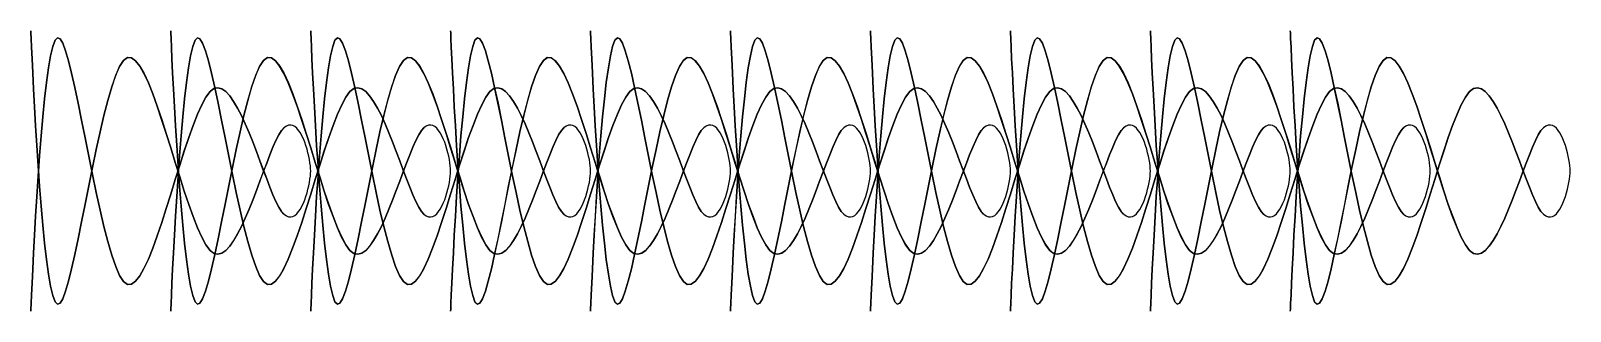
# Model space of a CAD drawing. Header units: metres. Extents: x -880 to 880, y -160 to 160.
import ezdxf

# ---------------------------------------------------------------- set-up
doc = ezdxf.new("R2010")
doc.units = ezdxf.units.M

msp = doc.modelspace()

# ---------------------------------------------------------------- linework, layer by layer
for p, q in [((-879.9, 157.8, -311.8), (-880, 160, -311.8)), ((-880, 160, -311.8), (-879.9, 157.8, -311.8)), ((-879.9, 157.8, -311.8), (-880, 160, -311.8)), ((-880, 160, -311.8), (-879.9, 157.8, -311.8)), ((-719.9, 157.8, -311.8), (-720, 160, -311.8)), ((-720, 160, -311.8), (-719.9, 157.8, -311.8)), ((-719.9, 157.8, -311.8), (-720, 160, -311.8)), ((-720, 160, -311.8), (-719.9, 157.8, -311.8)), ((-559.9, 157.8, -311.8), (-560, 160, -311.8)), ((-560, 160, -311.8), (-559.9, 157.8, -311.8)), ((-559.9, 157.8, -311.8), (-560, 160, -311.8)), ((-560, 160, -311.8), (-559.9, 157.8, -311.8)), ((-399.9, 157.8, -311.8), (-400, 160, -311.8)), ((-400, 160, -311.8), (-399.9, 157.8, -311.8)), ((-399.9, 157.8, -311.8), (-400, 160, -311.8)), ((-400, 160, -311.8), (-399.9, 157.8, -311.8)), ((-239.9, 157.8, -311.8), (-240, 160, -311.8)), ((-240, 160, -311.8), (-239.9, 157.8, -311.8)), ((-239.9, 157.8, -311.8), (-240, 160, -311.8)), ((-240, 160, -311.8), (-239.9, 157.8, -311.8)), ((-79.9, 157.8, -311.8), (-80, 160, -311.8)), ((-80, 160, -311.8), (-79.9, 157.8, -311.8)), ((-79.9, 157.8, -311.8), (-80, 160, -311.8)), ((-80, 160, -311.8), (-79.9, 157.8, -311.8)), ((80.1, 157.8, -311.8), (80, 160, -311.8)), ((80, 160, -311.8), (80.1, 157.8, -311.8)), ((80.1, 157.8, -311.8), (80, 160, -311.8)), ((80, 160, -311.8), (80.1, 157.8, -311.8)), ((240.1, 157.8, -311.8), (240, 160, -311.8)), ((240, 160, -311.8), (240.1, 157.8, -311.8)), ((240.1, 157.8, -311.8), (240, 160, -311.8)), ((240, 160, -311.8), (240.1, 157.8, -311.8)), ((400.1, 157.8, -311.8), (400, 160, -311.8)), ((400, 160, -311.8), (400.1, 157.8, -311.8)), ((400.1, 157.8, -311.8), (400, 160, -311.8)), ((400, 160, -311.8), (400.1, 157.8, -311.8)), ((560.1, 157.8, -311.8), (560, 160, -311.8)), ((560, 160, -311.8), (560.1, 157.8, -311.8)), ((560.1, 157.8, -311.8), (560, 160, -311.8)), ((560, 160, -311.8), (560.1, 157.8, -311.8)), ((-879.6, 151.4, -311.8), (-879.9, 157.8, -311.8)), ((-879.9, 157.8, -311.8), (-879.6, 151.4, -311.8)), ((-879.6, 151.4, -311.8), (-879.9, 157.8, -311.8)), ((-879.9, 157.8, -311.8), (-879.6, 151.4, -311.8)), ((-879.2, 141.3, -311.8), (-879.6, 151.4, -311.8)), ((-879.6, 151.4, -311.8), (-879.2, 141.3, -311.8)), ((-879.2, 141.3, -311.8), (-879.6, 151.4, -311.8)), ((-879.6, 151.4, -311.8), (-879.2, 141.3, -311.8)), ((-878.6, 128, -311.8), (-879.2, 141.3, -311.8)), ((-879.2, 141.3, -311.8), (-878.6, 128, -311.8)), ((-878.6, 128, -311.8), (-879.2, 141.3, -311.8)), ((-879.2, 141.3, -311.8), (-878.6, 128, -311.8)), ((-854.8, 142.2, -311.8), (-857.3, 131.5, -311.8)), ((-857.3, 131.5, -311.8), (-854.8, 142.2, -311.8)), ((-854.8, 142.2, -311.8), (-857.3, 131.5, -311.8)), ((-857.3, 131.5, -311.8), (-854.8, 142.2, -311.8)), ((-852.2, 149.2, -311.8), (-854.8, 142.2, -311.8)), ((-854.8, 142.2, -311.8), (-852.2, 149.2, -311.8)), ((-852.2, 149.2, -311.8), (-854.8, 142.2, -311.8)), ((-854.8, 142.2, -311.8), (-852.2, 149.2, -311.8)), ((-849.4, 152.2, -311.8), (-852.2, 149.2, -311.8)), ((-852.2, 149.2, -311.8), (-849.4, 152.2, -311.8)), ((-849.4, 152.2, -311.8), (-852.2, 149.2, -311.8)), ((-852.2, 149.2, -311.8), (-849.4, 152.2, -311.8)), ((-846.6, 150.9, -311.8), (-849.4, 152.2, -311.8)), ((-849.4, 152.2, -311.8), (-846.6, 150.9, -311.8)), ((-846.6, 150.9, -311.8), (-849.4, 152.2, -311.8)), ((-849.4, 152.2, -311.8), (-846.6, 150.9, -311.8)), ((-843.5, 145.8, -311.8), (-846.6, 150.9, -311.8)), ((-846.6, 150.9, -311.8), (-843.5, 145.8, -311.8)), ((-843.5, 145.8, -311.8), (-846.6, 150.9, -311.8)), ((-846.6, 150.9, -311.8), (-843.5, 145.8, -311.8)), ((-840.3, 137.3, -311.8), (-843.5, 145.8, -311.8)), ((-843.5, 145.8, -311.8), (-840.3, 137.3, -311.8)), ((-840.3, 137.3, -311.8), (-843.5, 145.8, -311.8)), ((-843.5, 145.8, -311.8), (-840.3, 137.3, -311.8)), ((-719.6, 151.4, -311.8), (-719.9, 157.8, -311.8)), ((-719.9, 157.8, -311.8), (-719.6, 151.4, -311.8)), ((-719.6, 151.4, -311.8), (-719.9, 157.8, -311.8)), ((-719.9, 157.8, -311.8), (-719.6, 151.4, -311.8)), ((-719.2, 141.3, -311.8), (-719.6, 151.4, -311.8)), ((-719.6, 151.4, -311.8), (-719.2, 141.3, -311.8)), ((-719.2, 141.3, -311.8), (-719.6, 151.4, -311.8)), ((-719.6, 151.4, -311.8), (-719.2, 141.3, -311.8)), ((-718.6, 128, -311.8), (-719.2, 141.3, -311.8)), ((-719.2, 141.3, -311.8), (-718.6, 128, -311.8)), ((-718.6, 128, -311.8), (-719.2, 141.3, -311.8)), ((-719.2, 141.3, -311.8), (-718.6, 128, -311.8)), ((-694.8, 142.2, -311.8), (-697.3, 131.5, -311.8)), ((-697.3, 131.5, -311.8), (-694.8, 142.2, -311.8)), ((-694.8, 142.2, -311.8), (-697.3, 131.5, -311.8)), ((-697.3, 131.5, -311.8), (-694.8, 142.2, -311.8)), ((-692.2, 149.2, -311.8), (-694.8, 142.2, -311.8)), ((-694.8, 142.2, -311.8), (-692.2, 149.2, -311.8)), ((-692.2, 149.2, -311.8), (-694.8, 142.2, -311.8)), ((-694.8, 142.2, -311.8), (-692.2, 149.2, -311.8)), ((-689.4, 152.2, -311.8), (-692.2, 149.2, -311.8)), ((-692.2, 149.2, -311.8), (-689.4, 152.2, -311.8)), ((-689.4, 152.2, -311.8), (-692.2, 149.2, -311.8)), ((-692.2, 149.2, -311.8), (-689.4, 152.2, -311.8)), ((-686.6, 150.9, -311.8), (-689.4, 152.2, -311.8)), ((-689.4, 152.2, -311.8), (-686.6, 150.9, -311.8)), ((-686.6, 150.9, -311.8), (-689.4, 152.2, -311.8)), ((-689.4, 152.2, -311.8), (-686.6, 150.9, -311.8)), ((-683.5, 145.8, -311.8), (-686.6, 150.9, -311.8)), ((-686.6, 150.9, -311.8), (-683.5, 145.8, -311.8)), ((-683.5, 145.8, -311.8), (-686.6, 150.9, -311.8)), ((-686.6, 150.9, -311.8), (-683.5, 145.8, -311.8)), ((-680.3, 137.3, -311.8), (-683.5, 145.8, -311.8)), ((-683.5, 145.8, -311.8), (-680.3, 137.3, -311.8)), ((-680.3, 137.3, -311.8), (-683.5, 145.8, -311.8)), ((-683.5, 145.8, -311.8), (-680.3, 137.3, -311.8)), ((-559.6, 151.4, -311.8), (-559.9, 157.8, -311.8)), ((-559.9, 157.8, -311.8), (-559.6, 151.4, -311.8)), ((-559.6, 151.4, -311.8), (-559.9, 157.8, -311.8)), ((-559.9, 157.8, -311.8), (-559.6, 151.4, -311.8)), ((-559.2, 141.3, -311.8), (-559.6, 151.4, -311.8)), ((-559.6, 151.4, -311.8), (-559.2, 141.3, -311.8)), ((-559.2, 141.3, -311.8), (-559.6, 151.4, -311.8)), ((-559.6, 151.4, -311.8), (-559.2, 141.3, -311.8)), ((-558.6, 128, -311.8), (-559.2, 141.3, -311.8)), ((-559.2, 141.3, -311.8), (-558.6, 128, -311.8)), ((-558.6, 128, -311.8), (-559.2, 141.3, -311.8)), ((-559.2, 141.3, -311.8), (-558.6, 128, -311.8)), ((-534.8, 142.2, -311.8), (-537.3, 131.5, -311.8)), ((-537.3, 131.5, -311.8), (-534.8, 142.2, -311.8)), ((-534.8, 142.2, -311.8), (-537.3, 131.5, -311.8)), ((-537.3, 131.5, -311.8), (-534.8, 142.2, -311.8)), ((-532.2, 149.2, -311.8), (-534.8, 142.2, -311.8)), ((-534.8, 142.2, -311.8), (-532.2, 149.2, -311.8)), ((-532.2, 149.2, -311.8), (-534.8, 142.2, -311.8)), ((-534.8, 142.2, -311.8), (-532.2, 149.2, -311.8)), ((-529.4, 152.2, -311.8), (-532.2, 149.2, -311.8)), ((-532.2, 149.2, -311.8), (-529.4, 152.2, -311.8)), ((-529.4, 152.2, -311.8), (-532.2, 149.2, -311.8)), ((-532.2, 149.2, -311.8), (-529.4, 152.2, -311.8)), ((-526.6, 150.9, -311.8), (-529.4, 152.2, -311.8)), ((-529.4, 152.2, -311.8), (-526.6, 150.9, -311.8)), ((-526.6, 150.9, -311.8), (-529.4, 152.2, -311.8)), ((-529.4, 152.2, -311.8), (-526.6, 150.9, -311.8)), ((-523.5, 145.8, -311.8), (-526.6, 150.9, -311.8)), ((-526.6, 150.9, -311.8), (-523.5, 145.8, -311.8)), ((-523.5, 145.8, -311.8), (-526.6, 150.9, -311.8)), ((-526.6, 150.9, -311.8), (-523.5, 145.8, -311.8)), ((-520.3, 137.3, -311.8), (-523.5, 145.8, -311.8)), ((-523.5, 145.8, -311.8), (-520.3, 137.3, -311.8)), ((-520.3, 137.3, -311.8), (-523.5, 145.8, -311.8)), ((-523.5, 145.8, -311.8), (-520.3, 137.3, -311.8)), ((-399.6, 151.4, -311.8), (-399.9, 157.8, -311.8)), ((-399.9, 157.8, -311.8), (-399.6, 151.4, -311.8)), ((-399.6, 151.4, -311.8), (-399.9, 157.8, -311.8)), ((-399.9, 157.8, -311.8), (-399.6, 151.4, -311.8)), ((-399.2, 141.3, -311.8), (-399.6, 151.4, -311.8)), ((-399.6, 151.4, -311.8), (-399.2, 141.3, -311.8)), ((-399.2, 141.3, -311.8), (-399.6, 151.4, -311.8)), ((-399.6, 151.4, -311.8), (-399.2, 141.3, -311.8)), ((-398.6, 128, -311.8), (-399.2, 141.3, -311.8)), ((-399.2, 141.3, -311.8), (-398.6, 128, -311.8)), ((-398.6, 128, -311.8), (-399.2, 141.3, -311.8)), ((-399.2, 141.3, -311.8), (-398.6, 128, -311.8)), ((-374.8, 142.2, -311.8), (-377.3, 131.5, -311.8)), ((-377.3, 131.5, -311.8), (-374.8, 142.2, -311.8)), ((-374.8, 142.2, -311.8), (-377.3, 131.5, -311.8)), ((-377.3, 131.5, -311.8), (-374.8, 142.2, -311.8)), ((-372.2, 149.2, -311.8), (-374.8, 142.2, -311.8)), ((-374.8, 142.2, -311.8), (-372.2, 149.2, -311.8)), ((-372.2, 149.2, -311.8), (-374.8, 142.2, -311.8)), ((-374.8, 142.2, -311.8), (-372.2, 149.2, -311.8)), ((-369.4, 152.2, -311.8), (-372.2, 149.2, -311.8)), ((-372.2, 149.2, -311.8), (-369.4, 152.2, -311.8)), ((-369.4, 152.2, -311.8), (-372.2, 149.2, -311.8)), ((-372.2, 149.2, -311.8), (-369.4, 152.2, -311.8)), ((-366.6, 150.9, -311.8), (-369.4, 152.2, -311.8)), ((-369.4, 152.2, -311.8), (-366.6, 150.9, -311.8)), ((-366.6, 150.9, -311.8), (-369.4, 152.2, -311.8)), ((-369.4, 152.2, -311.8), (-366.6, 150.9, -311.8)), ((-363.5, 145.8, -311.8), (-366.6, 150.9, -311.8)), ((-366.6, 150.9, -311.8), (-363.5, 145.8, -311.8)), ((-363.5, 145.8, -311.8), (-366.6, 150.9, -311.8)), ((-366.6, 150.9, -311.8), (-363.5, 145.8, -311.8)), ((-360.3, 137.3, -311.8), (-363.5, 145.8, -311.8)), ((-363.5, 145.8, -311.8), (-360.3, 137.3, -311.8)), ((-360.3, 137.3, -311.8), (-363.5, 145.8, -311.8)), ((-363.5, 145.8, -311.8), (-360.3, 137.3, -311.8)), ((-239.6, 151.4, -311.8), (-239.9, 157.8, -311.8)), ((-239.9, 157.8, -311.8), (-239.6, 151.4, -311.8)), ((-239.6, 151.4, -311.8), (-239.9, 157.8, -311.8)), ((-239.9, 157.8, -311.8), (-239.6, 151.4, -311.8)), ((-239.2, 141.3, -311.8), (-239.6, 151.4, -311.8)), ((-239.6, 151.4, -311.8), (-239.2, 141.3, -311.8)), ((-239.2, 141.3, -311.8), (-239.6, 151.4, -311.8)), ((-239.6, 151.4, -311.8), (-239.2, 141.3, -311.8)), ((-238.6, 128, -311.8), (-239.2, 141.3, -311.8)), ((-239.2, 141.3, -311.8), (-238.6, 128, -311.8)), ((-238.6, 128, -311.8), (-239.2, 141.3, -311.8)), ((-239.2, 141.3, -311.8), (-238.6, 128, -311.8)), ((-214.8, 142.2, -311.8), (-217.3, 131.5, -311.8)), ((-217.3, 131.5, -311.8), (-214.8, 142.2, -311.8)), ((-214.8, 142.2, -311.8), (-217.3, 131.5, -311.8)), ((-217.3, 131.5, -311.8), (-214.8, 142.2, -311.8)), ((-212.2, 149.2, -311.8), (-214.8, 142.2, -311.8)), ((-214.8, 142.2, -311.8), (-212.2, 149.2, -311.8)), ((-212.2, 149.2, -311.8), (-214.8, 142.2, -311.8)), ((-214.8, 142.2, -311.8), (-212.2, 149.2, -311.8)), ((-209.4, 152.2, -311.8), (-212.2, 149.2, -311.8)), ((-212.2, 149.2, -311.8), (-209.4, 152.2, -311.8)), ((-209.4, 152.2, -311.8), (-212.2, 149.2, -311.8)), ((-212.2, 149.2, -311.8), (-209.4, 152.2, -311.8)), ((-206.6, 150.9, -311.8), (-209.4, 152.2, -311.8)), ((-209.4, 152.2, -311.8), (-206.6, 150.9, -311.8)), ((-206.6, 150.9, -311.8), (-209.4, 152.2, -311.8)), ((-209.4, 152.2, -311.8), (-206.6, 150.9, -311.8)), ((-203.5, 145.8, -311.8), (-206.6, 150.9, -311.8)), ((-206.6, 150.9, -311.8), (-203.5, 145.8, -311.8)), ((-203.5, 145.8, -311.8), (-206.6, 150.9, -311.8)), ((-206.6, 150.9, -311.8), (-203.5, 145.8, -311.8)), ((-200.3, 137.3, -311.8), (-203.5, 145.8, -311.8)), ((-203.5, 145.8, -311.8), (-200.3, 137.3, -311.8)), ((-200.3, 137.3, -311.8), (-203.5, 145.8, -311.8)), ((-203.5, 145.8, -311.8), (-200.3, 137.3, -311.8)), ((-79.6, 151.4, -311.8), (-79.9, 157.8, -311.8)), ((-79.9, 157.8, -311.8), (-79.6, 151.4, -311.8)), ((-79.6, 151.4, -311.8), (-79.9, 157.8, -311.8)), ((-79.9, 157.8, -311.8), (-79.6, 151.4, -311.8)), ((-79.2, 141.3, -311.8), (-79.6, 151.4, -311.8)), ((-79.6, 151.4, -311.8), (-79.2, 141.3, -311.8)), ((-79.2, 141.3, -311.8), (-79.6, 151.4, -311.8)), ((-79.6, 151.4, -311.8), (-79.2, 141.3, -311.8)), ((-78.6, 128, -311.8), (-79.2, 141.3, -311.8)), ((-79.2, 141.3, -311.8), (-78.6, 128, -311.8)), ((-78.6, 128, -311.8), (-79.2, 141.3, -311.8)), ((-79.2, 141.3, -311.8), (-78.6, 128, -311.8)), ((-54.8, 142.2, -311.8), (-57.3, 131.5, -311.8)), ((-57.3, 131.5, -311.8), (-54.8, 142.2, -311.8)), ((-54.8, 142.2, -311.8), (-57.3, 131.5, -311.8)), ((-57.3, 131.5, -311.8), (-54.8, 142.2, -311.8)), ((-52.2, 149.2, -311.8), (-54.8, 142.2, -311.8)), ((-54.8, 142.2, -311.8), (-52.2, 149.2, -311.8)), ((-52.2, 149.2, -311.8), (-54.8, 142.2, -311.8)), ((-54.8, 142.2, -311.8), (-52.2, 149.2, -311.8)), ((-49.4, 152.2, -311.8), (-52.2, 149.2, -311.8)), ((-52.2, 149.2, -311.8), (-49.4, 152.2, -311.8)), ((-49.4, 152.2, -311.8), (-52.2, 149.2, -311.8)), ((-52.2, 149.2, -311.8), (-49.4, 152.2, -311.8)), ((-46.6, 150.9, -311.8), (-49.4, 152.2, -311.8)), ((-49.4, 152.2, -311.8), (-46.6, 150.9, -311.8)), ((-46.6, 150.9, -311.8), (-49.4, 152.2, -311.8)), ((-49.4, 152.2, -311.8), (-46.6, 150.9, -311.8)), ((-43.5, 145.8, -311.8), (-46.6, 150.9, -311.8)), ((-46.6, 150.9, -311.8), (-43.5, 145.8, -311.8)), ((-43.5, 145.8, -311.8), (-46.6, 150.9, -311.8)), ((-46.6, 150.9, -311.8), (-43.5, 145.8, -311.8)), ((-40.3, 137.3, -311.8), (-43.5, 145.8, -311.8)), ((-43.5, 145.8, -311.8), (-40.3, 137.3, -311.8)), ((-40.3, 137.3, -311.8), (-43.5, 145.8, -311.8)), ((-43.5, 145.8, -311.8), (-40.3, 137.3, -311.8)), ((80.4, 151.4, -311.8), (80.1, 157.8, -311.8)), ((80.1, 157.8, -311.8), (80.4, 151.4, -311.8)), ((80.4, 151.4, -311.8), (80.1, 157.8, -311.8)), ((80.1, 157.8, -311.8), (80.4, 151.4, -311.8)), ((80.8, 141.3, -311.8), (80.4, 151.4, -311.8)), ((80.4, 151.4, -311.8), (80.8, 141.3, -311.8)), ((80.8, 141.3, -311.8), (80.4, 151.4, -311.8)), ((80.4, 151.4, -311.8), (80.8, 141.3, -311.8)), ((81.4, 128, -311.8), (80.8, 141.3, -311.8)), ((80.8, 141.3, -311.8), (81.4, 128, -311.8)), ((81.4, 128, -311.8), (80.8, 141.3, -311.8)), ((80.8, 141.3, -311.8), (81.4, 128, -311.8)), ((105.2, 142.2, -311.8), (102.7, 131.5, -311.8)), ((102.7, 131.5, -311.8), (105.2, 142.2, -311.8)), ((105.2, 142.2, -311.8), (102.7, 131.5, -311.8)), ((102.7, 131.5, -311.8), (105.2, 142.2, -311.8)), ((107.8, 149.2, -311.8), (105.2, 142.2, -311.8)), ((105.2, 142.2, -311.8), (107.8, 149.2, -311.8)), ((107.8, 149.2, -311.8), (105.2, 142.2, -311.8)), ((105.2, 142.2, -311.8), (107.8, 149.2, -311.8)), ((110.6, 152.2, -311.8), (107.8, 149.2, -311.8)), ((107.8, 149.2, -311.8), (110.6, 152.2, -311.8)), ((110.6, 152.2, -311.8), (107.8, 149.2, -311.8)), ((107.8, 149.2, -311.8), (110.6, 152.2, -311.8)), ((113.4, 150.9, -311.8), (110.6, 152.2, -311.8)), ((110.6, 152.2, -311.8), (113.4, 150.9, -311.8)), ((113.4, 150.9, -311.8), (110.6, 152.2, -311.8)), ((110.6, 152.2, -311.8), (113.4, 150.9, -311.8)), ((116.5, 145.8, -311.8), (113.4, 150.9, -311.8)), ((113.4, 150.9, -311.8), (116.5, 145.8, -311.8)), ((116.5, 145.8, -311.8), (113.4, 150.9, -311.8)), ((113.4, 150.9, -311.8), (116.5, 145.8, -311.8)), ((119.7, 137.3, -311.8), (116.5, 145.8, -311.8)), ((116.5, 145.8, -311.8), (119.7, 137.3, -311.8)), ((119.7, 137.3, -311.8), (116.5, 145.8, -311.8)), ((116.5, 145.8, -311.8), (119.7, 137.3, -311.8)), ((240.4, 151.4, -311.8), (240.1, 157.8, -311.8)), ((240.1, 157.8, -311.8), (240.4, 151.4, -311.8)), ((240.4, 151.4, -311.8), (240.1, 157.8, -311.8)), ((240.1, 157.8, -311.8), (240.4, 151.4, -311.8)), ((240.8, 141.3, -311.8), (240.4, 151.4, -311.8)), ((240.4, 151.4, -311.8), (240.8, 141.3, -311.8)), ((240.8, 141.3, -311.8), (240.4, 151.4, -311.8)), ((240.4, 151.4, -311.8), (240.8, 141.3, -311.8)), ((241.4, 128, -311.8), (240.8, 141.3, -311.8)), ((240.8, 141.3, -311.8), (241.4, 128, -311.8)), ((241.4, 128, -311.8), (240.8, 141.3, -311.8)), ((240.8, 141.3, -311.8), (241.4, 128, -311.8)), ((265.2, 142.2, -311.8), (262.7, 131.5, -311.8)), ((262.7, 131.5, -311.8), (265.2, 142.2, -311.8)), ((265.2, 142.2, -311.8), (262.7, 131.5, -311.8)), ((262.7, 131.5, -311.8), (265.2, 142.2, -311.8)), ((267.8, 149.2, -311.8), (265.2, 142.2, -311.8)), ((265.2, 142.2, -311.8), (267.8, 149.2, -311.8)), ((267.8, 149.2, -311.8), (265.2, 142.2, -311.8)), ((265.2, 142.2, -311.8), (267.8, 149.2, -311.8)), ((270.6, 152.2, -311.8), (267.8, 149.2, -311.8)), ((267.8, 149.2, -311.8), (270.6, 152.2, -311.8)), ((270.6, 152.2, -311.8), (267.8, 149.2, -311.8)), ((267.8, 149.2, -311.8), (270.6, 152.2, -311.8)), ((273.4, 150.9, -311.8), (270.6, 152.2, -311.8)), ((270.6, 152.2, -311.8), (273.4, 150.9, -311.8)), ((273.4, 150.9, -311.8), (270.6, 152.2, -311.8)), ((270.6, 152.2, -311.8), (273.4, 150.9, -311.8)), ((276.5, 145.8, -311.8), (273.4, 150.9, -311.8)), ((273.4, 150.9, -311.8), (276.5, 145.8, -311.8)), ((276.5, 145.8, -311.8), (273.4, 150.9, -311.8)), ((273.4, 150.9, -311.8), (276.5, 145.8, -311.8)), ((279.7, 137.3, -311.8), (276.5, 145.8, -311.8)), ((276.5, 145.8, -311.8), (279.7, 137.3, -311.8)), ((279.7, 137.3, -311.8), (276.5, 145.8, -311.8)), ((276.5, 145.8, -311.8), (279.7, 137.3, -311.8)), ((400.4, 151.4, -311.8), (400.1, 157.8, -311.8)), ((400.1, 157.8, -311.8), (400.4, 151.4, -311.8)), ((400.4, 151.4, -311.8), (400.1, 157.8, -311.8)), ((400.1, 157.8, -311.8), (400.4, 151.4, -311.8)), ((400.8, 141.3, -311.8), (400.4, 151.4, -311.8)), ((400.4, 151.4, -311.8), (400.8, 141.3, -311.8)), ((400.8, 141.3, -311.8), (400.4, 151.4, -311.8)), ((400.4, 151.4, -311.8), (400.8, 141.3, -311.8)), ((401.4, 128, -311.8), (400.8, 141.3, -311.8)), ((400.8, 141.3, -311.8), (401.4, 128, -311.8)), ((401.4, 128, -311.8), (400.8, 141.3, -311.8)), ((400.8, 141.3, -311.8), (401.4, 128, -311.8)), ((425.2, 142.2, -311.8), (422.7, 131.5, -311.8)), ((422.7, 131.5, -311.8), (425.2, 142.2, -311.8)), ((425.2, 142.2, -311.8), (422.7, 131.5, -311.8)), ((422.7, 131.5, -311.8), (425.2, 142.2, -311.8)), ((427.8, 149.2, -311.8), (425.2, 142.2, -311.8)), ((425.2, 142.2, -311.8), (427.8, 149.2, -311.8)), ((427.8, 149.2, -311.8), (425.2, 142.2, -311.8)), ((425.2, 142.2, -311.8), (427.8, 149.2, -311.8)), ((430.6, 152.2, -311.8), (427.8, 149.2, -311.8)), ((427.8, 149.2, -311.8), (430.6, 152.2, -311.8)), ((430.6, 152.2, -311.8), (427.8, 149.2, -311.8)), ((427.8, 149.2, -311.8), (430.6, 152.2, -311.8)), ((433.4, 150.9, -311.8), (430.6, 152.2, -311.8)), ((430.6, 152.2, -311.8), (433.4, 150.9, -311.8)), ((433.4, 150.9, -311.8), (430.6, 152.2, -311.8)), ((430.6, 152.2, -311.8), (433.4, 150.9, -311.8)), ((436.5, 145.8, -311.8), (433.4, 150.9, -311.8)), ((433.4, 150.9, -311.8), (436.5, 145.8, -311.8)), ((436.5, 145.8, -311.8), (433.4, 150.9, -311.8)), ((433.4, 150.9, -311.8), (436.5, 145.8, -311.8)), ((439.7, 137.3, -311.8), (436.5, 145.8, -311.8)), ((436.5, 145.8, -311.8), (439.7, 137.3, -311.8)), ((439.7, 137.3, -311.8), (436.5, 145.8, -311.8)), ((436.5, 145.8, -311.8), (439.7, 137.3, -311.8)), ((560.4, 151.4, -311.8), (560.1, 157.8, -311.8)), ((560.1, 157.8, -311.8), (560.4, 151.4, -311.8)), ((560.4, 151.4, -311.8), (560.1, 157.8, -311.8)), ((560.1, 157.8, -311.8), (560.4, 151.4, -311.8)), ((560.8, 141.3, -311.8), (560.4, 151.4, -311.8)), ((560.4, 151.4, -311.8), (560.8, 141.3, -311.8)), ((560.8, 141.3, -311.8), (560.4, 151.4, -311.8)), ((560.4, 151.4, -311.8), (560.8, 141.3, -311.8)), ((561.4, 128, -311.8), (560.8, 141.3, -311.8)), ((560.8, 141.3, -311.8), (561.4, 128, -311.8)), ((561.4, 128, -311.8), (560.8, 141.3, -311.8)), ((560.8, 141.3, -311.8), (561.4, 128, -311.8)), ((585.2, 142.2, -311.8), (582.7, 131.5, -311.8)), ((582.7, 131.5, -311.8), (585.2, 142.2, -311.8)), ((585.2, 142.2, -311.8), (582.7, 131.5, -311.8)), ((582.7, 131.5, -311.8), (585.2, 142.2, -311.8)), ((587.8, 149.2, -311.8), (585.2, 142.2, -311.8)), ((585.2, 142.2, -311.8), (587.8, 149.2, -311.8)), ((587.8, 149.2, -311.8), (585.2, 142.2, -311.8)), ((585.2, 142.2, -311.8), (587.8, 149.2, -311.8)), ((590.6, 152.2, -311.8), (587.8, 149.2, -311.8)), ((587.8, 149.2, -311.8), (590.6, 152.2, -311.8)), ((590.6, 152.2, -311.8), (587.8, 149.2, -311.8)), ((587.8, 149.2, -311.8), (590.6, 152.2, -311.8)), ((593.4, 150.9, -311.8), (590.6, 152.2, -311.8)), ((590.6, 152.2, -311.8), (593.4, 150.9, -311.8)), ((593.4, 150.9, -311.8), (590.6, 152.2, -311.8)), ((590.6, 152.2, -311.8), (593.4, 150.9, -311.8)), ((596.5, 145.8, -311.8), (593.4, 150.9, -311.8)), ((593.4, 150.9, -311.8), (596.5, 145.8, -311.8)), ((596.5, 145.8, -311.8), (593.4, 150.9, -311.8)), ((593.4, 150.9, -311.8), (596.5, 145.8, -311.8)), ((599.7, 137.3, -311.8), (596.5, 145.8, -311.8)), ((596.5, 145.8, -311.8), (599.7, 137.3, -311.8)), ((599.7, 137.3, -311.8), (596.5, 145.8, -311.8)), ((596.5, 145.8, -311.8), (599.7, 137.3, -311.8)), ((-877.8, 111.9, -311.8), (-878.6, 128, -311.8)), ((-878.6, 128, -311.8), (-877.8, 111.9, -311.8)), ((-877.8, 111.9, -311.8), (-878.6, 128, -311.8)), ((-878.6, 128, -311.8), (-877.8, 111.9, -311.8)), ((-857.3, 131.5, -311.8), (-859.7, 117.7, -311.8)), ((-859.7, 117.7, -311.8), (-857.3, 131.5, -311.8)), ((-857.3, 131.5, -311.8), (-859.7, 117.7, -311.8)), ((-859.7, 117.7, -311.8), (-857.3, 131.5, -311.8)), ((-836.9, 125.8, -311.8), (-840.3, 137.3, -311.8)), ((-840.3, 137.3, -311.8), (-836.9, 125.8, -311.8)), ((-836.9, 125.8, -311.8), (-840.3, 137.3, -311.8)), ((-840.3, 137.3, -311.8), (-836.9, 125.8, -311.8)), ((-833.4, 111.7, -311.8), (-836.9, 125.8, -311.8)), ((-836.9, 125.8, -311.8), (-833.4, 111.7, -311.8)), ((-833.4, 111.7, -311.8), (-836.9, 125.8, -311.8)), ((-836.9, 125.8, -311.8), (-833.4, 111.7, -311.8)), ((-774, 126.1, -311.8), (-778.5, 119.1, -311.8)), ((-774, 126.1, -311.8), (-778.5, 119.1, -311.8)), ((-778.4, 119.1, -311.8), (-773.9, 126, -311.8)), ((-778.4, 119.1, -311.8), (-773.9, 126, -311.8)), ((-769.5, 129.4, -311.8), (-774, 126.1, -311.8)), ((-769.5, 129.4, -311.8), (-774, 126.1, -311.8)), ((-773.9, 126, -311.8), (-769.4, 129.4, -311.8)), ((-773.9, 126, -311.8), (-769.4, 129.4, -311.8)), ((-764.9, 129.2, -311.8), (-769.5, 129.4, -311.8)), ((-764.9, 129.2, -311.8), (-769.5, 129.4, -311.8)), ((-769.4, 129.4, -311.8), (-764.8, 129.2, -311.8)), ((-769.4, 129.4, -311.8), (-764.8, 129.2, -311.8)), ((-760.3, 125.9, -311.8), (-764.9, 129.2, -311.8)), ((-760.3, 125.9, -311.8), (-764.9, 129.2, -311.8)), ((-764.8, 129.2, -311.8), (-760.2, 125.9, -311.8)), ((-764.8, 129.2, -311.8), (-760.2, 125.9, -311.8)), ((-755.5, 119.8, -311.8), (-760.3, 125.9, -311.8)), ((-755.5, 119.8, -311.8), (-760.3, 125.9, -311.8)), ((-760.2, 125.9, -311.8), (-755.4, 119.8, -311.8)), ((-760.2, 125.9, -311.8), (-755.4, 119.8, -311.8)), ((-717.8, 111.9, -311.8), (-718.6, 128, -311.8)), ((-718.6, 128, -311.8), (-717.8, 111.9, -311.8)), ((-717.8, 111.9, -311.8), (-718.6, 128, -311.8)), ((-718.6, 128, -311.8), (-717.8, 111.9, -311.8)), ((-697.3, 131.5, -311.8), (-699.7, 117.7, -311.8)), ((-699.7, 117.7, -311.8), (-697.3, 131.5, -311.8)), ((-697.3, 131.5, -311.8), (-699.7, 117.7, -311.8)), ((-699.7, 117.7, -311.8), (-697.3, 131.5, -311.8)), ((-676.9, 125.8, -311.8), (-680.3, 137.3, -311.8)), ((-680.3, 137.3, -311.8), (-676.9, 125.8, -311.8)), ((-676.9, 125.8, -311.8), (-680.3, 137.3, -311.8)), ((-680.3, 137.3, -311.8), (-676.9, 125.8, -311.8)), ((-673.4, 111.7, -311.8), (-676.9, 125.8, -311.8)), ((-676.9, 125.8, -311.8), (-673.4, 111.7, -311.8)), ((-673.4, 111.7, -311.8), (-676.9, 125.8, -311.8)), ((-676.9, 125.8, -311.8), (-673.4, 111.7, -311.8)), ((-614, 126.1, -311.8), (-618.5, 119.1, -311.8)), ((-614, 126.1, -311.8), (-618.5, 119.1, -311.8)), ((-618.4, 119.1, -311.8), (-613.9, 126, -311.8)), ((-618.4, 119.1, -311.8), (-613.9, 126, -311.8)), ((-609.5, 129.4, -311.8), (-614, 126.1, -311.8)), ((-609.5, 129.4, -311.8), (-614, 126.1, -311.8)), ((-613.9, 126, -311.8), (-609.4, 129.4, -311.8)), ((-613.9, 126, -311.8), (-609.4, 129.4, -311.8)), ((-604.9, 129.2, -311.8), (-609.5, 129.4, -311.8)), ((-604.9, 129.2, -311.8), (-609.5, 129.4, -311.8)), ((-609.4, 129.4, -311.8), (-604.8, 129.2, -311.8)), ((-609.4, 129.4, -311.8), (-604.8, 129.2, -311.8)), ((-600.3, 125.9, -311.8), (-604.9, 129.2, -311.8)), ((-600.3, 125.9, -311.8), (-604.9, 129.2, -311.8)), ((-604.8, 129.2, -311.8), (-600.2, 125.9, -311.8)), ((-604.8, 129.2, -311.8), (-600.2, 125.9, -311.8)), ((-595.5, 119.8, -311.8), (-600.3, 125.9, -311.8)), ((-595.5, 119.8, -311.8), (-600.3, 125.9, -311.8)), ((-600.2, 125.9, -311.8), (-595.4, 119.8, -311.8)), ((-600.2, 125.9, -311.8), (-595.4, 119.8, -311.8)), ((-557.8, 111.9, -311.8), (-558.6, 128, -311.8)), ((-558.6, 128, -311.8), (-557.8, 111.9, -311.8)), ((-557.8, 111.9, -311.8), (-558.6, 128, -311.8)), ((-558.6, 128, -311.8), (-557.8, 111.9, -311.8)), ((-537.3, 131.5, -311.8), (-539.7, 117.7, -311.8)), ((-539.7, 117.7, -311.8), (-537.3, 131.5, -311.8)), ((-537.3, 131.5, -311.8), (-539.7, 117.7, -311.8)), ((-539.7, 117.7, -311.8), (-537.3, 131.5, -311.8)), ((-516.9, 125.8, -311.8), (-520.3, 137.3, -311.8)), ((-520.3, 137.3, -311.8), (-516.9, 125.8, -311.8)), ((-516.9, 125.8, -311.8), (-520.3, 137.3, -311.8)), ((-520.3, 137.3, -311.8), (-516.9, 125.8, -311.8)), ((-513.4, 111.7, -311.8), (-516.9, 125.8, -311.8)), ((-516.9, 125.8, -311.8), (-513.4, 111.7, -311.8)), ((-513.4, 111.7, -311.8), (-516.9, 125.8, -311.8)), ((-516.9, 125.8, -311.8), (-513.4, 111.7, -311.8)), ((-454, 126.1, -311.8), (-458.5, 119.1, -311.8)), ((-454, 126.1, -311.8), (-458.5, 119.1, -311.8)), ((-458.4, 119.1, -311.8), (-453.9, 126, -311.8)), ((-458.4, 119.1, -311.8), (-453.9, 126, -311.8)), ((-449.5, 129.4, -311.8), (-454, 126.1, -311.8)), ((-449.5, 129.4, -311.8), (-454, 126.1, -311.8)), ((-453.9, 126, -311.8), (-449.4, 129.4, -311.8)), ((-453.9, 126, -311.8), (-449.4, 129.4, -311.8)), ((-444.9, 129.2, -311.8), (-449.5, 129.4, -311.8)), ((-444.9, 129.2, -311.8), (-449.5, 129.4, -311.8)), ((-449.4, 129.4, -311.8), (-444.8, 129.2, -311.8)), ((-449.4, 129.4, -311.8), (-444.8, 129.2, -311.8)), ((-440.3, 125.9, -311.8), (-444.9, 129.2, -311.8)), ((-440.3, 125.9, -311.8), (-444.9, 129.2, -311.8)), ((-444.8, 129.2, -311.8), (-440.2, 125.9, -311.8)), ((-444.8, 129.2, -311.8), (-440.2, 125.9, -311.8)), ((-435.5, 119.8, -311.8), (-440.3, 125.9, -311.8)), ((-435.5, 119.8, -311.8), (-440.3, 125.9, -311.8)), ((-440.2, 125.9, -311.8), (-435.4, 119.8, -311.8)), ((-440.2, 125.9, -311.8), (-435.4, 119.8, -311.8)), ((-397.8, 111.9, -311.8), (-398.6, 128, -311.8)), ((-398.6, 128, -311.8), (-397.8, 111.9, -311.8)), ((-397.8, 111.9, -311.8), (-398.6, 128, -311.8)), ((-398.6, 128, -311.8), (-397.8, 111.9, -311.8)), ((-377.3, 131.5, -311.8), (-379.7, 117.7, -311.8)), ((-379.7, 117.7, -311.8), (-377.3, 131.5, -311.8)), ((-377.3, 131.5, -311.8), (-379.7, 117.7, -311.8)), ((-379.7, 117.7, -311.8), (-377.3, 131.5, -311.8)), ((-356.9, 125.8, -311.8), (-360.3, 137.3, -311.8)), ((-360.3, 137.3, -311.8), (-356.9, 125.8, -311.8)), ((-356.9, 125.8, -311.8), (-360.3, 137.3, -311.8)), ((-360.3, 137.3, -311.8), (-356.9, 125.8, -311.8)), ((-353.4, 111.7, -311.8), (-356.9, 125.8, -311.8)), ((-356.9, 125.8, -311.8), (-353.4, 111.7, -311.8)), ((-353.4, 111.7, -311.8), (-356.9, 125.8, -311.8)), ((-356.9, 125.8, -311.8), (-353.4, 111.7, -311.8)), ((-294, 126.1, -311.8), (-298.5, 119.1, -311.8)), ((-294, 126.1, -311.8), (-298.5, 119.1, -311.8)), ((-298.4, 119.1, -311.8), (-293.9, 126, -311.8)), ((-298.4, 119.1, -311.8), (-293.9, 126, -311.8)), ((-289.5, 129.4, -311.8), (-294, 126.1, -311.8)), ((-289.5, 129.4, -311.8), (-294, 126.1, -311.8)), ((-293.9, 126, -311.8), (-289.4, 129.4, -311.8)), ((-293.9, 126, -311.8), (-289.4, 129.4, -311.8)), ((-284.9, 129.2, -311.8), (-289.5, 129.4, -311.8)), ((-284.9, 129.2, -311.8), (-289.5, 129.4, -311.8)), ((-289.4, 129.4, -311.8), (-284.8, 129.2, -311.8)), ((-289.4, 129.4, -311.8), (-284.8, 129.2, -311.8)), ((-280.3, 125.9, -311.8), (-284.9, 129.2, -311.8)), ((-280.3, 125.9, -311.8), (-284.9, 129.2, -311.8)), ((-284.8, 129.2, -311.8), (-280.2, 125.9, -311.8)), ((-284.8, 129.2, -311.8), (-280.2, 125.9, -311.8)), ((-275.5, 119.8, -311.8), (-280.3, 125.9, -311.8)), ((-275.5, 119.8, -311.8), (-280.3, 125.9, -311.8)), ((-280.2, 125.9, -311.8), (-275.4, 119.8, -311.8)), ((-280.2, 125.9, -311.8), (-275.4, 119.8, -311.8)), ((-237.8, 111.9, -311.8), (-238.6, 128, -311.8)), ((-238.6, 128, -311.8), (-237.8, 111.9, -311.8)), ((-237.8, 111.9, -311.8), (-238.6, 128, -311.8)), ((-238.6, 128, -311.8), (-237.8, 111.9, -311.8)), ((-217.3, 131.5, -311.8), (-219.7, 117.7, -311.8)), ((-219.7, 117.7, -311.8), (-217.3, 131.5, -311.8)), ((-217.3, 131.5, -311.8), (-219.7, 117.7, -311.8)), ((-219.7, 117.7, -311.8), (-217.3, 131.5, -311.8)), ((-196.9, 125.8, -311.8), (-200.3, 137.3, -311.8)), ((-200.3, 137.3, -311.8), (-196.9, 125.8, -311.8)), ((-196.9, 125.8, -311.8), (-200.3, 137.3, -311.8)), ((-200.3, 137.3, -311.8), (-196.9, 125.8, -311.8)), ((-193.4, 111.7, -311.8), (-196.9, 125.8, -311.8)), ((-196.9, 125.8, -311.8), (-193.4, 111.7, -311.8)), ((-193.4, 111.7, -311.8), (-196.9, 125.8, -311.8)), ((-196.9, 125.8, -311.8), (-193.4, 111.7, -311.8)), ((-134, 126.1, -311.8), (-138.5, 119.1, -311.8)), ((-134, 126.1, -311.8), (-138.5, 119.1, -311.8)), ((-138.4, 119.1, -311.8), (-133.9, 126, -311.8)), ((-138.4, 119.1, -311.8), (-133.9, 126, -311.8)), ((-129.5, 129.4, -311.8), (-134, 126.1, -311.8)), ((-129.5, 129.4, -311.8), (-134, 126.1, -311.8)), ((-133.9, 126, -311.8), (-129.4, 129.4, -311.8)), ((-133.9, 126, -311.8), (-129.4, 129.4, -311.8)), ((-124.9, 129.2, -311.8), (-129.5, 129.4, -311.8)), ((-124.9, 129.2, -311.8), (-129.5, 129.4, -311.8)), ((-129.4, 129.4, -311.8), (-124.8, 129.2, -311.8)), ((-129.4, 129.4, -311.8), (-124.8, 129.2, -311.8)), ((-120.3, 125.9, -311.8), (-124.9, 129.2, -311.8)), ((-120.3, 125.9, -311.8), (-124.9, 129.2, -311.8)), ((-124.8, 129.2, -311.8), (-120.2, 125.9, -311.8)), ((-124.8, 129.2, -311.8), (-120.2, 125.9, -311.8)), ((-115.5, 119.8, -311.8), (-120.3, 125.9, -311.8)), ((-115.5, 119.8, -311.8), (-120.3, 125.9, -311.8)), ((-120.2, 125.9, -311.8), (-115.4, 119.8, -311.8)), ((-120.2, 125.9, -311.8), (-115.4, 119.8, -311.8)), ((-77.8, 111.9, -311.8), (-78.6, 128, -311.8)), ((-78.6, 128, -311.8), (-77.8, 111.9, -311.8)), ((-77.8, 111.9, -311.8), (-78.6, 128, -311.8)), ((-78.6, 128, -311.8), (-77.8, 111.9, -311.8)), ((-57.3, 131.5, -311.8), (-59.7, 117.7, -311.8)), ((-59.7, 117.7, -311.8), (-57.3, 131.5, -311.8)), ((-57.3, 131.5, -311.8), (-59.7, 117.7, -311.8)), ((-59.7, 117.7, -311.8), (-57.3, 131.5, -311.8)), ((-36.9, 125.8, -311.8), (-40.3, 137.3, -311.8)), ((-40.3, 137.3, -311.8), (-36.9, 125.8, -311.8)), ((-36.9, 125.8, -311.8), (-40.3, 137.3, -311.8)), ((-40.3, 137.3, -311.8), (-36.9, 125.8, -311.8)), ((-33.4, 111.7, -311.8), (-36.9, 125.8, -311.8)), ((-36.9, 125.8, -311.8), (-33.4, 111.7, -311.8)), ((-33.4, 111.7, -311.8), (-36.9, 125.8, -311.8)), ((-36.9, 125.8, -311.8), (-33.4, 111.7, -311.8)), ((26, 126.1, -311.8), (21.5, 119.1, -311.8)), ((26, 126.1, -311.8), (21.5, 119.1, -311.8)), ((21.6, 119.1, -311.8), (26.1, 126, -311.8)), ((21.6, 119.1, -311.8), (26.1, 126, -311.8)), ((30.5, 129.4, -311.8), (26, 126.1, -311.8)), ((30.5, 129.4, -311.8), (26, 126.1, -311.8)), ((26.1, 126, -311.8), (30.6, 129.4, -311.8)), ((26.1, 126, -311.8), (30.6, 129.4, -311.8)), ((35.1, 129.2, -311.8), (30.5, 129.4, -311.8)), ((35.1, 129.2, -311.8), (30.5, 129.4, -311.8)), ((30.6, 129.4, -311.8), (35.2, 129.2, -311.8)), ((30.6, 129.4, -311.8), (35.2, 129.2, -311.8)), ((39.7, 125.9, -311.8), (35.1, 129.2, -311.8)), ((39.7, 125.9, -311.8), (35.1, 129.2, -311.8)), ((35.2, 129.2, -311.8), (39.8, 125.9, -311.8)), ((35.2, 129.2, -311.8), (39.8, 125.9, -311.8)), ((44.5, 119.8, -311.8), (39.7, 125.9, -311.8)), ((44.5, 119.8, -311.8), (39.7, 125.9, -311.8)), ((39.8, 125.9, -311.8), (44.6, 119.8, -311.8)), ((39.8, 125.9, -311.8), (44.6, 119.8, -311.8)), ((82.2, 111.9, -311.8), (81.4, 128, -311.8)), ((81.4, 128, -311.8), (82.2, 111.9, -311.8)), ((82.2, 111.9, -311.8), (81.4, 128, -311.8)), ((81.4, 128, -311.8), (82.2, 111.9, -311.8)), ((102.7, 131.5, -311.8), (100.3, 117.7, -311.8)), ((100.3, 117.7, -311.8), (102.7, 131.5, -311.8)), ((102.7, 131.5, -311.8), (100.3, 117.7, -311.8)), ((100.3, 117.7, -311.8), (102.7, 131.5, -311.8)), ((123.1, 125.8, -311.8), (119.7, 137.3, -311.8)), ((119.7, 137.3, -311.8), (123.1, 125.8, -311.8)), ((123.1, 125.8, -311.8), (119.7, 137.3, -311.8)), ((119.7, 137.3, -311.8), (123.1, 125.8, -311.8)), ((126.6, 111.7, -311.8), (123.1, 125.8, -311.8)), ((123.1, 125.8, -311.8), (126.6, 111.7, -311.8)), ((126.6, 111.7, -311.8), (123.1, 125.8, -311.8)), ((123.1, 125.8, -311.8), (126.6, 111.7, -311.8)), ((186, 126.1, -311.8), (181.5, 119.1, -311.8)), ((186, 126.1, -311.8), (181.5, 119.1, -311.8)), ((181.6, 119.1, -311.8), (186.1, 126, -311.8)), ((181.6, 119.1, -311.8), (186.1, 126, -311.8)), ((190.5, 129.4, -311.8), (186, 126.1, -311.8)), ((190.5, 129.4, -311.8), (186, 126.1, -311.8)), ((186.1, 126, -311.8), (190.6, 129.4, -311.8)), ((186.1, 126, -311.8), (190.6, 129.4, -311.8)), ((195.1, 129.2, -311.8), (190.5, 129.4, -311.8)), ((195.1, 129.2, -311.8), (190.5, 129.4, -311.8)), ((190.6, 129.4, -311.8), (195.2, 129.2, -311.8)), ((190.6, 129.4, -311.8), (195.2, 129.2, -311.8)), ((199.7, 125.9, -311.8), (195.1, 129.2, -311.8)), ((199.7, 125.9, -311.8), (195.1, 129.2, -311.8)), ((195.2, 129.2, -311.8), (199.8, 125.9, -311.8)), ((195.2, 129.2, -311.8), (199.8, 125.9, -311.8)), ((204.5, 119.8, -311.8), (199.7, 125.9, -311.8)), ((204.5, 119.8, -311.8), (199.7, 125.9, -311.8)), ((199.8, 125.9, -311.8), (204.6, 119.8, -311.8)), ((199.8, 125.9, -311.8), (204.6, 119.8, -311.8)), ((242.2, 111.9, -311.8), (241.4, 128, -311.8)), ((241.4, 128, -311.8), (242.2, 111.9, -311.8)), ((242.2, 111.9, -311.8), (241.4, 128, -311.8)), ((241.4, 128, -311.8), (242.2, 111.9, -311.8)), ((262.7, 131.5, -311.8), (260.3, 117.7, -311.8)), ((260.3, 117.7, -311.8), (262.7, 131.5, -311.8)), ((262.7, 131.5, -311.8), (260.3, 117.7, -311.8)), ((260.3, 117.7, -311.8), (262.7, 131.5, -311.8)), ((283.1, 125.8, -311.8), (279.7, 137.3, -311.8)), ((279.7, 137.3, -311.8), (283.1, 125.8, -311.8)), ((283.1, 125.8, -311.8), (279.7, 137.3, -311.8)), ((279.7, 137.3, -311.8), (283.1, 125.8, -311.8)), ((286.6, 111.7, -311.8), (283.1, 125.8, -311.8)), ((283.1, 125.8, -311.8), (286.6, 111.7, -311.8)), ((286.6, 111.7, -311.8), (283.1, 125.8, -311.8)), ((283.1, 125.8, -311.8), (286.6, 111.7, -311.8)), ((346, 126.1, -311.8), (341.5, 119.1, -311.8)), ((346, 126.1, -311.8), (341.5, 119.1, -311.8)), ((341.6, 119.1, -311.8), (346.1, 126, -311.8)), ((341.6, 119.1, -311.8), (346.1, 126, -311.8)), ((350.5, 129.4, -311.8), (346, 126.1, -311.8)), ((350.5, 129.4, -311.8), (346, 126.1, -311.8)), ((346.1, 126, -311.8), (350.6, 129.4, -311.8)), ((346.1, 126, -311.8), (350.6, 129.4, -311.8)), ((355.1, 129.2, -311.8), (350.5, 129.4, -311.8)), ((355.1, 129.2, -311.8), (350.5, 129.4, -311.8)), ((350.6, 129.4, -311.8), (355.2, 129.2, -311.8)), ((350.6, 129.4, -311.8), (355.2, 129.2, -311.8)), ((359.7, 125.9, -311.8), (355.1, 129.2, -311.8)), ((359.7, 125.9, -311.8), (355.1, 129.2, -311.8)), ((355.2, 129.2, -311.8), (359.8, 125.9, -311.8)), ((355.2, 129.2, -311.8), (359.8, 125.9, -311.8)), ((364.5, 119.8, -311.8), (359.7, 125.9, -311.8)), ((364.5, 119.8, -311.8), (359.7, 125.9, -311.8)), ((359.8, 125.9, -311.8), (364.6, 119.8, -311.8)), ((359.8, 125.9, -311.8), (364.6, 119.8, -311.8)), ((402.2, 111.9, -311.8), (401.4, 128, -311.8)), ((401.4, 128, -311.8), (402.2, 111.9, -311.8)), ((402.2, 111.9, -311.8), (401.4, 128, -311.8)), ((401.4, 128, -311.8), (402.2, 111.9, -311.8)), ((422.7, 131.5, -311.8), (420.3, 117.7, -311.8)), ((420.3, 117.7, -311.8), (422.7, 131.5, -311.8)), ((422.7, 131.5, -311.8), (420.3, 117.7, -311.8)), ((420.3, 117.7, -311.8), (422.7, 131.5, -311.8)), ((443.1, 125.8, -311.8), (439.7, 137.3, -311.8)), ((439.7, 137.3, -311.8), (443.1, 125.8, -311.8)), ((443.1, 125.8, -311.8), (439.7, 137.3, -311.8)), ((439.7, 137.3, -311.8), (443.1, 125.8, -311.8)), ((446.6, 111.7, -311.8), (443.1, 125.8, -311.8)), ((443.1, 125.8, -311.8), (446.6, 111.7, -311.8)), ((446.6, 111.7, -311.8), (443.1, 125.8, -311.8)), ((443.1, 125.8, -311.8), (446.6, 111.7, -311.8)), ((506, 126.1, -311.8), (501.5, 119.1, -311.8)), ((506, 126.1, -311.8), (501.5, 119.1, -311.8)), ((501.6, 119.1, -311.8), (506.1, 126, -311.8)), ((501.6, 119.1, -311.8), (506.1, 126, -311.8)), ((510.5, 129.4, -311.8), (506, 126.1, -311.8)), ((510.5, 129.4, -311.8), (506, 126.1, -311.8)), ((506.1, 126, -311.8), (510.6, 129.4, -311.8)), ((506.1, 126, -311.8), (510.6, 129.4, -311.8)), ((515.1, 129.2, -311.8), (510.5, 129.4, -311.8)), ((515.1, 129.2, -311.8), (510.5, 129.4, -311.8)), ((510.6, 129.4, -311.8), (515.2, 129.2, -311.8)), ((510.6, 129.4, -311.8), (515.2, 129.2, -311.8)), ((519.7, 125.9, -311.8), (515.1, 129.2, -311.8)), ((519.7, 125.9, -311.8), (515.1, 129.2, -311.8)), ((515.2, 129.2, -311.8), (519.8, 125.9, -311.8)), ((515.2, 129.2, -311.8), (519.8, 125.9, -311.8)), ((524.5, 119.8, -311.8), (519.7, 125.9, -311.8)), ((524.5, 119.8, -311.8), (519.7, 125.9, -311.8)), ((519.8, 125.9, -311.8), (524.6, 119.8, -311.8)), ((519.8, 125.9, -311.8), (524.6, 119.8, -311.8)), ((562.2, 111.9, -311.8), (561.4, 128, -311.8)), ((561.4, 128, -311.8), (562.2, 111.9, -311.8)), ((562.2, 111.9, -311.8), (561.4, 128, -311.8)), ((561.4, 128, -311.8), (562.2, 111.9, -311.8)), ((582.7, 131.5, -311.8), (580.3, 117.7, -311.8)), ((580.3, 117.7, -311.8), (582.7, 131.5, -311.8)), ((582.7, 131.5, -311.8), (580.3, 117.7, -311.8)), ((580.3, 117.7, -311.8), (582.7, 131.5, -311.8)), ((603.1, 125.8, -311.8), (599.7, 137.3, -311.8)), ((599.7, 137.3, -311.8), (603.1, 125.8, -311.8)), ((603.1, 125.8, -311.8), (599.7, 137.3, -311.8)), ((599.7, 137.3, -311.8), (603.1, 125.8, -311.8)), ((606.6, 111.7, -311.8), (603.1, 125.8, -311.8)), ((603.1, 125.8, -311.8), (606.6, 111.7, -311.8)), ((606.6, 111.7, -311.8), (603.1, 125.8, -311.8)), ((603.1, 125.8, -311.8), (606.6, 111.7, -311.8)), ((666, 126.1, -311.8), (661.5, 119.1, -311.8)), ((666, 126.1, -311.8), (661.5, 119.1, -311.8)), ((661.6, 119.1, -311.8), (666.1, 126, -311.8)), ((661.6, 119.1, -311.8), (666.1, 126, -311.8)), ((670.5, 129.4, -311.8), (666, 126.1, -311.8)), ((670.5, 129.4, -311.8), (666, 126.1, -311.8)), ((666.1, 126, -311.8), (670.6, 129.4, -311.8)), ((666.1, 126, -311.8), (670.6, 129.4, -311.8)), ((675.1, 129.2, -311.8), (670.5, 129.4, -311.8)), ((675.1, 129.2, -311.8), (670.5, 129.4, -311.8)), ((670.6, 129.4, -311.8), (675.2, 129.2, -311.8)), ((670.6, 129.4, -311.8), (675.2, 129.2, -311.8)), ((679.7, 125.9, -311.8), (675.1, 129.2, -311.8)), ((679.7, 125.9, -311.8), (675.1, 129.2, -311.8)), ((675.2, 129.2, -311.8), (679.8, 125.9, -311.8)), ((675.2, 129.2, -311.8), (679.8, 125.9, -311.8)), ((684.5, 119.8, -311.8), (679.7, 125.9, -311.8)), ((684.5, 119.8, -311.8), (679.7, 125.9, -311.8)), ((679.8, 125.9, -311.8), (684.6, 119.8, -311.8)), ((679.8, 125.9, -311.8), (684.6, 119.8, -311.8)), ((-876.9, 93.5, -311.8), (-877.8, 111.9, -311.8)), ((-877.8, 111.9, -311.8), (-876.9, 93.5, -311.8)), ((-876.9, 93.5, -311.8), (-877.8, 111.9, -311.8)), ((-877.8, 111.9, -311.8), (-876.9, 93.5, -311.8)), ((-859.7, 117.7, -311.8), (-862, 101.2, -311.8)), ((-862, 101.2, -311.8), (-859.7, 117.7, -311.8)), ((-859.7, 117.7, -311.8), (-862, 101.2, -311.8)), ((-862, 101.2, -311.8), (-859.7, 117.7, -311.8)), ((-829.7, 95.4, -311.8), (-833.4, 111.7, -311.8)), ((-833.4, 111.7, -311.8), (-829.7, 95.4, -311.8)), ((-829.7, 95.4, -311.8), (-833.4, 111.7, -311.8)), ((-833.4, 111.7, -311.8), (-829.7, 95.4, -311.8)), ((-783, 108.9, -311.8), (-787.5, 96, -311.8)), ((-783, 108.9, -311.8), (-787.5, 96, -311.8)), ((-787.4, 95.9, -311.8), (-782.9, 108.9, -311.8)), ((-787.4, 95.9, -311.8), (-782.9, 108.9, -311.8)), ((-778.5, 119.1, -311.8), (-783, 108.9, -311.8)), ((-778.5, 119.1, -311.8), (-783, 108.9, -311.8)), ((-782.9, 108.9, -311.8), (-778.4, 119.1, -311.8)), ((-782.9, 108.9, -311.8), (-778.4, 119.1, -311.8)), ((-750.6, 111.2, -311.8), (-755.5, 119.8, -311.8)), ((-750.6, 111.2, -311.8), (-755.5, 119.8, -311.8)), ((-755.4, 119.8, -311.8), (-750.5, 111.2, -311.8)), ((-755.4, 119.8, -311.8), (-750.5, 111.2, -311.8)), ((-745.6, 100.5, -311.8), (-750.6, 111.2, -311.8)), ((-745.6, 100.5, -311.8), (-750.6, 111.2, -311.8)), ((-750.5, 111.2, -311.8), (-745.5, 100.5, -311.8)), ((-750.5, 111.2, -311.8), (-745.5, 100.5, -311.8)), ((-716.9, 93.5, -311.8), (-717.8, 111.9, -311.8)), ((-717.8, 111.9, -311.8), (-716.9, 93.5, -311.8)), ((-716.9, 93.5, -311.8), (-717.8, 111.9, -311.8)), ((-717.8, 111.9, -311.8), (-716.9, 93.5, -311.8)), ((-699.7, 117.7, -311.8), (-702, 101.2, -311.8)), ((-702, 101.2, -311.8), (-699.7, 117.7, -311.8)), ((-699.7, 117.7, -311.8), (-702, 101.2, -311.8)), ((-702, 101.2, -311.8), (-699.7, 117.7, -311.8)), ((-669.7, 95.4, -311.8), (-673.4, 111.7, -311.8)), ((-673.4, 111.7, -311.8), (-669.7, 95.4, -311.8)), ((-669.7, 95.4, -311.8), (-673.4, 111.7, -311.8)), ((-673.4, 111.7, -311.8), (-669.7, 95.4, -311.8)), ((-623, 108.9, -311.8), (-627.5, 96, -311.8)), ((-623, 108.9, -311.8), (-627.5, 96, -311.8)), ((-627.4, 95.9, -311.8), (-622.9, 108.9, -311.8)), ((-627.4, 95.9, -311.8), (-622.9, 108.9, -311.8)), ((-618.5, 119.1, -311.8), (-623, 108.9, -311.8)), ((-618.5, 119.1, -311.8), (-623, 108.9, -311.8)), ((-622.9, 108.9, -311.8), (-618.4, 119.1, -311.8)), ((-622.9, 108.9, -311.8), (-618.4, 119.1, -311.8)), ((-590.6, 111.2, -311.8), (-595.5, 119.8, -311.8)), ((-590.6, 111.2, -311.8), (-595.5, 119.8, -311.8)), ((-595.4, 119.8, -311.8), (-590.5, 111.2, -311.8)), ((-595.4, 119.8, -311.8), (-590.5, 111.2, -311.8)), ((-585.6, 100.5, -311.8), (-590.6, 111.2, -311.8)), ((-585.6, 100.5, -311.8), (-590.6, 111.2, -311.8)), ((-590.5, 111.2, -311.8), (-585.5, 100.5, -311.8)), ((-590.5, 111.2, -311.8), (-585.5, 100.5, -311.8)), ((-556.9, 93.5, -311.8), (-557.8, 111.9, -311.8)), ((-557.8, 111.9, -311.8), (-556.9, 93.5, -311.8)), ((-556.9, 93.5, -311.8), (-557.8, 111.9, -311.8)), ((-557.8, 111.9, -311.8), (-556.9, 93.5, -311.8)), ((-539.7, 117.7, -311.8), (-542, 101.2, -311.8)), ((-542, 101.2, -311.8), (-539.7, 117.7, -311.8)), ((-539.7, 117.7, -311.8), (-542, 101.2, -311.8)), ((-542, 101.2, -311.8), (-539.7, 117.7, -311.8)), ((-509.7, 95.4, -311.8), (-513.4, 111.7, -311.8)), ((-513.4, 111.7, -311.8), (-509.7, 95.4, -311.8)), ((-509.7, 95.4, -311.8), (-513.4, 111.7, -311.8)), ((-513.4, 111.7, -311.8), (-509.7, 95.4, -311.8)), ((-463, 108.9, -311.8), (-467.5, 96, -311.8)), ((-463, 108.9, -311.8), (-467.5, 96, -311.8)), ((-467.4, 95.9, -311.8), (-462.9, 108.9, -311.8)), ((-467.4, 95.9, -311.8), (-462.9, 108.9, -311.8)), ((-458.5, 119.1, -311.8), (-463, 108.9, -311.8)), ((-458.5, 119.1, -311.8), (-463, 108.9, -311.8)), ((-462.9, 108.9, -311.8), (-458.4, 119.1, -311.8)), ((-462.9, 108.9, -311.8), (-458.4, 119.1, -311.8)), ((-430.6, 111.2, -311.8), (-435.5, 119.8, -311.8)), ((-430.6, 111.2, -311.8), (-435.5, 119.8, -311.8)), ((-435.4, 119.8, -311.8), (-430.5, 111.2, -311.8)), ((-435.4, 119.8, -311.8), (-430.5, 111.2, -311.8)), ((-425.6, 100.5, -311.8), (-430.6, 111.2, -311.8)), ((-425.6, 100.5, -311.8), (-430.6, 111.2, -311.8)), ((-430.5, 111.2, -311.8), (-425.5, 100.5, -311.8)), ((-430.5, 111.2, -311.8), (-425.5, 100.5, -311.8)), ((-396.9, 93.5, -311.8), (-397.8, 111.9, -311.8)), ((-397.8, 111.9, -311.8), (-396.9, 93.5, -311.8)), ((-396.9, 93.5, -311.8), (-397.8, 111.9, -311.8)), ((-397.8, 111.9, -311.8), (-396.9, 93.5, -311.8)), ((-379.7, 117.7, -311.8), (-382, 101.2, -311.8)), ((-382, 101.2, -311.8), (-379.7, 117.7, -311.8)), ((-379.7, 117.7, -311.8), (-382, 101.2, -311.8)), ((-382, 101.2, -311.8), (-379.7, 117.7, -311.8)), ((-349.7, 95.4, -311.8), (-353.4, 111.7, -311.8)), ((-353.4, 111.7, -311.8), (-349.7, 95.4, -311.8)), ((-349.7, 95.4, -311.8), (-353.4, 111.7, -311.8)), ((-353.4, 111.7, -311.8), (-349.7, 95.4, -311.8)), ((-303, 108.9, -311.8), (-307.5, 96, -311.8)), ((-303, 108.9, -311.8), (-307.5, 96, -311.8)), ((-307.4, 95.9, -311.8), (-302.9, 108.9, -311.8)), ((-307.4, 95.9, -311.8), (-302.9, 108.9, -311.8)), ((-298.5, 119.1, -311.8), (-303, 108.9, -311.8)), ((-298.5, 119.1, -311.8), (-303, 108.9, -311.8)), ((-302.9, 108.9, -311.8), (-298.4, 119.1, -311.8)), ((-302.9, 108.9, -311.8), (-298.4, 119.1, -311.8)), ((-270.6, 111.2, -311.8), (-275.5, 119.8, -311.8)), ((-270.6, 111.2, -311.8), (-275.5, 119.8, -311.8)), ((-275.4, 119.8, -311.8), (-270.5, 111.2, -311.8)), ((-275.4, 119.8, -311.8), (-270.5, 111.2, -311.8)), ((-265.6, 100.5, -311.8), (-270.6, 111.2, -311.8)), ((-265.6, 100.5, -311.8), (-270.6, 111.2, -311.8)), ((-270.5, 111.2, -311.8), (-265.5, 100.5, -311.8)), ((-270.5, 111.2, -311.8), (-265.5, 100.5, -311.8)), ((-236.9, 93.5, -311.8), (-237.8, 111.9, -311.8)), ((-237.8, 111.9, -311.8), (-236.9, 93.5, -311.8)), ((-236.9, 93.5, -311.8), (-237.8, 111.9, -311.8)), ((-237.8, 111.9, -311.8), (-236.9, 93.5, -311.8)), ((-219.7, 117.7, -311.8), (-222, 101.2, -311.8)), ((-222, 101.2, -311.8), (-219.7, 117.7, -311.8)), ((-219.7, 117.7, -311.8), (-222, 101.2, -311.8)), ((-222, 101.2, -311.8), (-219.7, 117.7, -311.8)), ((-189.7, 95.4, -311.8), (-193.4, 111.7, -311.8)), ((-193.4, 111.7, -311.8), (-189.7, 95.4, -311.8)), ((-189.7, 95.4, -311.8), (-193.4, 111.7, -311.8)), ((-193.4, 111.7, -311.8), (-189.7, 95.4, -311.8)), ((-143, 108.9, -311.8), (-147.5, 96, -311.8)), ((-143, 108.9, -311.8), (-147.5, 96, -311.8)), ((-147.4, 95.9, -311.8), (-142.9, 108.9, -311.8)), ((-147.4, 95.9, -311.8), (-142.9, 108.9, -311.8)), ((-138.5, 119.1, -311.8), (-143, 108.9, -311.8)), ((-138.5, 119.1, -311.8), (-143, 108.9, -311.8)), ((-142.9, 108.9, -311.8), (-138.4, 119.1, -311.8)), ((-142.9, 108.9, -311.8), (-138.4, 119.1, -311.8)), ((-110.6, 111.2, -311.8), (-115.5, 119.8, -311.8)), ((-110.6, 111.2, -311.8), (-115.5, 119.8, -311.8)), ((-115.4, 119.8, -311.8), (-110.5, 111.2, -311.8)), ((-115.4, 119.8, -311.8), (-110.5, 111.2, -311.8)), ((-105.6, 100.5, -311.8), (-110.6, 111.2, -311.8)), ((-105.6, 100.5, -311.8), (-110.6, 111.2, -311.8)), ((-110.5, 111.2, -311.8), (-105.5, 100.5, -311.8)), ((-110.5, 111.2, -311.8), (-105.5, 100.5, -311.8)), ((-76.9, 93.5, -311.8), (-77.8, 111.9, -311.8)), ((-77.8, 111.9, -311.8), (-76.9, 93.5, -311.8)), ((-76.9, 93.5, -311.8), (-77.8, 111.9, -311.8)), ((-77.8, 111.9, -311.8), (-76.9, 93.5, -311.8)), ((-59.7, 117.7, -311.8), (-62, 101.2, -311.8)), ((-62, 101.2, -311.8), (-59.7, 117.7, -311.8)), ((-59.7, 117.7, -311.8), (-62, 101.2, -311.8)), ((-62, 101.2, -311.8), (-59.7, 117.7, -311.8)), ((-29.7, 95.4, -311.8), (-33.4, 111.7, -311.8)), ((-33.4, 111.7, -311.8), (-29.7, 95.4, -311.8)), ((-29.7, 95.4, -311.8), (-33.4, 111.7, -311.8)), ((-33.4, 111.7, -311.8), (-29.7, 95.4, -311.8)), ((17, 108.9, -311.8), (12.5, 96, -311.8)), ((17, 108.9, -311.8), (12.5, 96, -311.8)), ((12.6, 95.9, -311.8), (17.1, 108.9, -311.8)), ((12.6, 95.9, -311.8), (17.1, 108.9, -311.8)), ((21.5, 119.1, -311.8), (17, 108.9, -311.8)), ((21.5, 119.1, -311.8), (17, 108.9, -311.8)), ((17.1, 108.9, -311.8), (21.6, 119.1, -311.8)), ((17.1, 108.9, -311.8), (21.6, 119.1, -311.8)), ((49.4, 111.2, -311.8), (44.5, 119.8, -311.8)), ((49.4, 111.2, -311.8), (44.5, 119.8, -311.8)), ((44.6, 119.8, -311.8), (49.5, 111.2, -311.8)), ((44.6, 119.8, -311.8), (49.5, 111.2, -311.8)), ((54.4, 100.5, -311.8), (49.4, 111.2, -311.8)), ((54.4, 100.5, -311.8), (49.4, 111.2, -311.8)), ((49.5, 111.2, -311.8), (54.5, 100.5, -311.8)), ((49.5, 111.2, -311.8), (54.5, 100.5, -311.8)), ((83.1, 93.5, -311.8), (82.2, 111.9, -311.8)), ((82.2, 111.9, -311.8), (83.1, 93.5, -311.8)), ((83.1, 93.5, -311.8), (82.2, 111.9, -311.8)), ((82.2, 111.9, -311.8), (83.1, 93.5, -311.8)), ((100.3, 117.7, -311.8), (98, 101.2, -311.8)), ((98, 101.2, -311.8), (100.3, 117.7, -311.8)), ((100.3, 117.7, -311.8), (98, 101.2, -311.8)), ((98, 101.2, -311.8), (100.3, 117.7, -311.8)), ((130.3, 95.4, -311.8), (126.6, 111.7, -311.8)), ((126.6, 111.7, -311.8), (130.3, 95.4, -311.8)), ((130.3, 95.4, -311.8), (126.6, 111.7, -311.8)), ((126.6, 111.7, -311.8), (130.3, 95.4, -311.8)), ((177, 108.9, -311.8), (172.5, 96, -311.8)), ((177, 108.9, -311.8), (172.5, 96, -311.8)), ((172.6, 95.9, -311.8), (177.1, 108.9, -311.8)), ((172.6, 95.9, -311.8), (177.1, 108.9, -311.8)), ((181.5, 119.1, -311.8), (177, 108.9, -311.8)), ((181.5, 119.1, -311.8), (177, 108.9, -311.8)), ((177.1, 108.9, -311.8), (181.6, 119.1, -311.8)), ((177.1, 108.9, -311.8), (181.6, 119.1, -311.8)), ((209.4, 111.2, -311.8), (204.5, 119.8, -311.8)), ((209.4, 111.2, -311.8), (204.5, 119.8, -311.8)), ((204.6, 119.8, -311.8), (209.5, 111.2, -311.8)), ((204.6, 119.8, -311.8), (209.5, 111.2, -311.8)), ((214.4, 100.5, -311.8), (209.4, 111.2, -311.8)), ((214.4, 100.5, -311.8), (209.4, 111.2, -311.8)), ((209.5, 111.2, -311.8), (214.5, 100.5, -311.8)), ((209.5, 111.2, -311.8), (214.5, 100.5, -311.8)), ((243.1, 93.5, -311.8), (242.2, 111.9, -311.8)), ((242.2, 111.9, -311.8), (243.1, 93.5, -311.8)), ((243.1, 93.5, -311.8), (242.2, 111.9, -311.8)), ((242.2, 111.9, -311.8), (243.1, 93.5, -311.8)), ((260.3, 117.7, -311.8), (258, 101.2, -311.8)), ((258, 101.2, -311.8), (260.3, 117.7, -311.8)), ((260.3, 117.7, -311.8), (258, 101.2, -311.8)), ((258, 101.2, -311.8), (260.3, 117.7, -311.8)), ((290.3, 95.4, -311.8), (286.6, 111.7, -311.8)), ((286.6, 111.7, -311.8), (290.3, 95.4, -311.8)), ((290.3, 95.4, -311.8), (286.6, 111.7, -311.8)), ((286.6, 111.7, -311.8), (290.3, 95.4, -311.8)), ((337, 108.9, -311.8), (332.5, 96, -311.8)), ((337, 108.9, -311.8), (332.5, 96, -311.8)), ((332.6, 95.9, -311.8), (337.1, 108.9, -311.8)), ((332.6, 95.9, -311.8), (337.1, 108.9, -311.8)), ((341.5, 119.1, -311.8), (337, 108.9, -311.8)), ((341.5, 119.1, -311.8), (337, 108.9, -311.8)), ((337.1, 108.9, -311.8), (341.6, 119.1, -311.8)), ((337.1, 108.9, -311.8), (341.6, 119.1, -311.8)), ((369.4, 111.2, -311.8), (364.5, 119.8, -311.8)), ((369.4, 111.2, -311.8), (364.5, 119.8, -311.8)), ((364.6, 119.8, -311.8), (369.5, 111.2, -311.8)), ((364.6, 119.8, -311.8), (369.5, 111.2, -311.8)), ((374.4, 100.5, -311.8), (369.4, 111.2, -311.8)), ((374.4, 100.5, -311.8), (369.4, 111.2, -311.8)), ((369.5, 111.2, -311.8), (374.5, 100.5, -311.8)), ((369.5, 111.2, -311.8), (374.5, 100.5, -311.8)), ((403.1, 93.5, -311.8), (402.2, 111.9, -311.8)), ((402.2, 111.9, -311.8), (403.1, 93.5, -311.8)), ((403.1, 93.5, -311.8), (402.2, 111.9, -311.8)), ((402.2, 111.9, -311.8), (403.1, 93.5, -311.8)), ((420.3, 117.7, -311.8), (418, 101.2, -311.8)), ((418, 101.2, -311.8), (420.3, 117.7, -311.8)), ((420.3, 117.7, -311.8), (418, 101.2, -311.8)), ((418, 101.2, -311.8), (420.3, 117.7, -311.8)), ((450.3, 95.4, -311.8), (446.6, 111.7, -311.8)), ((446.6, 111.7, -311.8), (450.3, 95.4, -311.8)), ((450.3, 95.4, -311.8), (446.6, 111.7, -311.8)), ((446.6, 111.7, -311.8), (450.3, 95.4, -311.8)), ((497, 108.9, -311.8), (492.5, 96, -311.8)), ((497, 108.9, -311.8), (492.5, 96, -311.8)), ((492.6, 95.9, -311.8), (497.1, 108.9, -311.8)), ((492.6, 95.9, -311.8), (497.1, 108.9, -311.8)), ((501.5, 119.1, -311.8), (497, 108.9, -311.8)), ((501.5, 119.1, -311.8), (497, 108.9, -311.8)), ((497.1, 108.9, -311.8), (501.6, 119.1, -311.8)), ((497.1, 108.9, -311.8), (501.6, 119.1, -311.8)), ((529.4, 111.2, -311.8), (524.5, 119.8, -311.8)), ((529.4, 111.2, -311.8), (524.5, 119.8, -311.8)), ((524.6, 119.8, -311.8), (529.5, 111.2, -311.8)), ((524.6, 119.8, -311.8), (529.5, 111.2, -311.8)), ((534.4, 100.5, -311.8), (529.4, 111.2, -311.8)), ((534.4, 100.5, -311.8), (529.4, 111.2, -311.8)), ((529.5, 111.2, -311.8), (534.5, 100.5, -311.8)), ((529.5, 111.2, -311.8), (534.5, 100.5, -311.8)), ((563.1, 93.5, -311.8), (562.2, 111.9, -311.8)), ((562.2, 111.9, -311.8), (563.1, 93.5, -311.8)), ((563.1, 93.5, -311.8), (562.2, 111.9, -311.8)), ((562.2, 111.9, -311.8), (563.1, 93.5, -311.8)), ((580.3, 117.7, -311.8), (578, 101.2, -311.8)), ((578, 101.2, -311.8), (580.3, 117.7, -311.8)), ((580.3, 117.7, -311.8), (578, 101.2, -311.8)), ((578, 101.2, -311.8), (580.3, 117.7, -311.8)), ((610.3, 95.4, -311.8), (606.6, 111.7, -311.8)), ((606.6, 111.7, -311.8), (610.3, 95.4, -311.8)), ((610.3, 95.4, -311.8), (606.6, 111.7, -311.8)), ((606.6, 111.7, -311.8), (610.3, 95.4, -311.8)), ((657, 108.9, -311.8), (652.5, 96, -311.8)), ((657, 108.9, -311.8), (652.5, 96, -311.8)), ((652.6, 95.9, -311.8), (657.1, 108.9, -311.8)), ((652.6, 95.9, -311.8), (657.1, 108.9, -311.8)), ((661.5, 119.1, -311.8), (657, 108.9, -311.8)), ((661.5, 119.1, -311.8), (657, 108.9, -311.8)), ((657.1, 108.9, -311.8), (661.6, 119.1, -311.8)), ((657.1, 108.9, -311.8), (661.6, 119.1, -311.8)), ((689.4, 111.2, -311.8), (684.5, 119.8, -311.8)), ((689.4, 111.2, -311.8), (684.5, 119.8, -311.8)), ((684.6, 119.8, -311.8), (689.5, 111.2, -311.8)), ((684.6, 119.8, -311.8), (689.5, 111.2, -311.8)), ((694.4, 100.5, -311.8), (689.4, 111.2, -311.8)), ((694.4, 100.5, -311.8), (689.4, 111.2, -311.8)), ((689.5, 111.2, -311.8), (694.5, 100.5, -311.8)), ((689.5, 111.2, -311.8), (694.5, 100.5, -311.8)), ((-875.8, 73.3, -311.8), (-876.9, 93.5, -311.8)), ((-876.9, 93.5, -311.8), (-875.8, 73.3, -311.8)), ((-875.8, 73.3, -311.8), (-876.9, 93.5, -311.8)), ((-876.9, 93.5, -311.8), (-875.8, 73.3, -311.8)), ((-862, 101.2, -311.8), (-864.2, 82.5, -311.8)), ((-864.2, 82.5, -311.8), (-862, 101.2, -311.8)), ((-862, 101.2, -311.8), (-864.2, 82.5, -311.8)), ((-864.2, 82.5, -311.8), (-862, 101.2, -311.8)), ((-825.9, 77.4, -311.8), (-829.7, 95.4, -311.8)), ((-829.7, 95.4, -311.8), (-825.8, 77.4, -311.8)), ((-825.9, 77.4, -311.8), (-829.7, 95.4, -311.8)), ((-829.7, 95.4, -311.8), (-825.8, 77.4, -311.8)), ((-787.5, 96, -311.8), (-792, 80.6, -311.8)), ((-787.5, 96, -311.8), (-792, 80.6, -311.8)), ((-791.9, 80.6, -311.8), (-787.4, 95.9, -311.8)), ((-791.9, 80.6, -311.8), (-787.4, 95.9, -311.8)), ((-740.6, 88, -311.8), (-745.6, 100.5, -311.8)), ((-740.6, 88, -311.8), (-745.6, 100.5, -311.8)), ((-745.5, 100.5, -311.8), (-740.5, 88, -311.8)), ((-745.5, 100.5, -311.8), (-740.5, 88, -311.8)), ((-715.8, 73.3, -311.8), (-716.9, 93.5, -311.8)), ((-716.9, 93.5, -311.8), (-715.8, 73.3, -311.8)), ((-715.8, 73.3, -311.8), (-716.9, 93.5, -311.8)), ((-716.9, 93.5, -311.8), (-715.8, 73.3, -311.8)), ((-702, 101.2, -311.8), (-704.2, 82.5, -311.8)), ((-704.2, 82.5, -311.8), (-702, 101.2, -311.8)), ((-702, 101.2, -311.8), (-704.2, 82.5, -311.8)), ((-704.2, 82.5, -311.8), (-702, 101.2, -311.8)), ((-675.1, 90.6, -311.8), (-679.8, 84.3, -311.8)), ((-679.8, 84.3, -311.8), (-675.1, 90.6, -311.8)), ((-675.1, 90.6, -311.8), (-679.8, 84.3, -311.8)), ((-679.8, 84.3, -311.8), (-675.1, 90.6, -311.8)), ((-670.6, 94, -311.8), (-675.1, 90.6, -311.8)), ((-675.1, 90.6, -311.8), (-670.6, 94, -311.8)), ((-670.6, 94, -311.8), (-675.1, 90.6, -311.8)), ((-675.1, 90.6, -311.8), (-670.6, 94, -311.8)), ((-666.1, 94.9, -311.8), (-670.6, 94, -311.8)), ((-670.6, 94, -311.8), (-666.1, 94.9, -311.8)), ((-666.1, 94.9, -311.8), (-670.6, 94, -311.8)), ((-670.6, 94, -311.8), (-666.1, 94.9, -311.8)), ((-665.9, 77.4, -311.8), (-669.7, 95.4, -311.8)), ((-669.7, 95.4, -311.8), (-665.8, 77.4, -311.8)), ((-665.9, 77.4, -311.8), (-669.7, 95.4, -311.8)), ((-669.7, 95.4, -311.8), (-665.8, 77.4, -311.8)), ((-661.6, 93.7, -311.8), (-666.1, 94.9, -311.8)), ((-666.1, 94.9, -311.8), (-661.6, 93.7, -311.8)), ((-661.6, 93.7, -311.8), (-666.1, 94.9, -311.8)), ((-666.1, 94.9, -311.8), (-661.6, 93.7, -311.8)), ((-657.1, 90.6, -311.8), (-661.6, 93.7, -311.8)), ((-661.6, 93.7, -311.8), (-657.1, 90.6, -311.8)), ((-657.1, 90.6, -311.8), (-661.6, 93.7, -311.8)), ((-661.6, 93.7, -311.8), (-657.1, 90.6, -311.8)), ((-652.6, 85.7, -311.8), (-657.1, 90.6, -311.8)), ((-657.1, 90.6, -311.8), (-652.6, 85.7, -311.8)), ((-652.6, 85.7, -311.8), (-657.1, 90.6, -311.8)), ((-657.1, 90.6, -311.8), (-652.6, 85.7, -311.8)), ((-627.5, 96, -311.8), (-632, 80.6, -311.8)), ((-627.5, 96, -311.8), (-632, 80.6, -311.8)), ((-631.9, 80.6, -311.8), (-627.4, 95.9, -311.8)), ((-631.9, 80.6, -311.8), (-627.4, 95.9, -311.8)), ((-580.6, 88, -311.8), (-585.6, 100.5, -311.8)), ((-580.6, 88, -311.8), (-585.6, 100.5, -311.8)), ((-585.5, 100.5, -311.8), (-580.5, 88, -311.8)), ((-585.5, 100.5, -311.8), (-580.5, 88, -311.8)), ((-555.8, 73.3, -311.8), (-556.9, 93.5, -311.8)), ((-556.9, 93.5, -311.8), (-555.8, 73.3, -311.8)), ((-555.8, 73.3, -311.8), (-556.9, 93.5, -311.8)), ((-556.9, 93.5, -311.8), (-555.8, 73.3, -311.8)), ((-542, 101.2, -311.8), (-544.2, 82.5, -311.8)), ((-544.2, 82.5, -311.8), (-542, 101.2, -311.8)), ((-542, 101.2, -311.8), (-544.2, 82.5, -311.8)), ((-544.2, 82.5, -311.8), (-542, 101.2, -311.8)), ((-515.1, 90.6, -311.8), (-519.8, 84.3, -311.8)), ((-519.8, 84.3, -311.8), (-515.1, 90.6, -311.8)), ((-515.1, 90.6, -311.8), (-519.8, 84.3, -311.8)), ((-519.8, 84.3, -311.8), (-515.1, 90.6, -311.8)), ((-510.6, 94, -311.8), (-515.1, 90.6, -311.8)), ((-515.1, 90.6, -311.8), (-510.6, 94, -311.8)), ((-510.6, 94, -311.8), (-515.1, 90.6, -311.8)), ((-515.1, 90.6, -311.8), (-510.6, 94, -311.8)), ((-506.1, 94.9, -311.8), (-510.6, 94, -311.8)), ((-510.6, 94, -311.8), (-506.1, 94.9, -311.8)), ((-506.1, 94.9, -311.8), (-510.6, 94, -311.8)), ((-510.6, 94, -311.8), (-506.1, 94.9, -311.8)), ((-505.9, 77.4, -311.8), (-509.7, 95.4, -311.8)), ((-509.7, 95.4, -311.8), (-505.8, 77.4, -311.8)), ((-505.9, 77.4, -311.8), (-509.7, 95.4, -311.8)), ((-509.7, 95.4, -311.8), (-505.8, 77.4, -311.8)), ((-501.6, 93.7, -311.8), (-506.1, 94.9, -311.8)), ((-506.1, 94.9, -311.8), (-501.6, 93.7, -311.8)), ((-501.6, 93.7, -311.8), (-506.1, 94.9, -311.8)), ((-506.1, 94.9, -311.8), (-501.6, 93.7, -311.8)), ((-497.1, 90.6, -311.8), (-501.6, 93.7, -311.8)), ((-501.6, 93.7, -311.8), (-497.1, 90.6, -311.8)), ((-497.1, 90.6, -311.8), (-501.6, 93.7, -311.8)), ((-501.6, 93.7, -311.8), (-497.1, 90.6, -311.8)), ((-492.6, 85.7, -311.8), (-497.1, 90.6, -311.8)), ((-497.1, 90.6, -311.8), (-492.6, 85.7, -311.8)), ((-492.6, 85.7, -311.8), (-497.1, 90.6, -311.8)), ((-497.1, 90.6, -311.8), (-492.6, 85.7, -311.8)), ((-467.5, 96, -311.8), (-472, 80.6, -311.8)), ((-467.5, 96, -311.8), (-472, 80.6, -311.8)), ((-471.9, 80.6, -311.8), (-467.4, 95.9, -311.8)), ((-471.9, 80.6, -311.8), (-467.4, 95.9, -311.8)), ((-420.6, 88, -311.8), (-425.6, 100.5, -311.8)), ((-420.6, 88, -311.8), (-425.6, 100.5, -311.8)), ((-425.5, 100.5, -311.8), (-420.5, 88, -311.8)), ((-425.5, 100.5, -311.8), (-420.5, 88, -311.8)), ((-395.8, 73.3, -311.8), (-396.9, 93.5, -311.8)), ((-396.9, 93.5, -311.8), (-395.8, 73.3, -311.8)), ((-395.8, 73.3, -311.8), (-396.9, 93.5, -311.8)), ((-396.9, 93.5, -311.8), (-395.8, 73.3, -311.8)), ((-382, 101.2, -311.8), (-384.2, 82.5, -311.8)), ((-384.2, 82.5, -311.8), (-382, 101.2, -311.8)), ((-382, 101.2, -311.8), (-384.2, 82.5, -311.8)), ((-384.2, 82.5, -311.8), (-382, 101.2, -311.8)), ((-355.1, 90.6, -311.8), (-359.8, 84.3, -311.8)), ((-359.8, 84.3, -311.8), (-355.1, 90.6, -311.8)), ((-355.1, 90.6, -311.8), (-359.8, 84.3, -311.8)), ((-359.8, 84.3, -311.8), (-355.1, 90.6, -311.8)), ((-350.6, 94, -311.8), (-355.1, 90.6, -311.8)), ((-355.1, 90.6, -311.8), (-350.6, 94, -311.8)), ((-350.6, 94, -311.8), (-355.1, 90.6, -311.8)), ((-355.1, 90.6, -311.8), (-350.6, 94, -311.8)), ((-346.1, 94.9, -311.8), (-350.6, 94, -311.8)), ((-350.6, 94, -311.8), (-346.1, 94.9, -311.8)), ((-346.1, 94.9, -311.8), (-350.6, 94, -311.8)), ((-350.6, 94, -311.8), (-346.1, 94.9, -311.8)), ((-345.9, 77.4, -311.8), (-349.7, 95.4, -311.8)), ((-349.7, 95.4, -311.8), (-345.8, 77.4, -311.8)), ((-345.9, 77.4, -311.8), (-349.7, 95.4, -311.8)), ((-349.7, 95.4, -311.8), (-345.8, 77.4, -311.8)), ((-341.6, 93.7, -311.8), (-346.1, 94.9, -311.8)), ((-346.1, 94.9, -311.8), (-341.6, 93.7, -311.8)), ((-341.6, 93.7, -311.8), (-346.1, 94.9, -311.8)), ((-346.1, 94.9, -311.8), (-341.6, 93.7, -311.8)), ((-337.1, 90.6, -311.8), (-341.6, 93.7, -311.8)), ((-341.6, 93.7, -311.8), (-337.1, 90.6, -311.8)), ((-337.1, 90.6, -311.8), (-341.6, 93.7, -311.8)), ((-341.6, 93.7, -311.8), (-337.1, 90.6, -311.8)), ((-332.6, 85.7, -311.8), (-337.1, 90.6, -311.8)), ((-337.1, 90.6, -311.8), (-332.6, 85.7, -311.8)), ((-332.6, 85.7, -311.8), (-337.1, 90.6, -311.8)), ((-337.1, 90.6, -311.8), (-332.6, 85.7, -311.8)), ((-307.5, 96, -311.8), (-312, 80.6, -311.8)), ((-307.5, 96, -311.8), (-312, 80.6, -311.8)), ((-311.9, 80.6, -311.8), (-307.4, 95.9, -311.8)), ((-311.9, 80.6, -311.8), (-307.4, 95.9, -311.8)), ((-260.6, 88, -311.8), (-265.6, 100.5, -311.8)), ((-260.6, 88, -311.8), (-265.6, 100.5, -311.8)), ((-265.5, 100.5, -311.8), (-260.5, 88, -311.8)), ((-265.5, 100.5, -311.8), (-260.5, 88, -311.8)), ((-235.8, 73.3, -311.8), (-236.9, 93.5, -311.8)), ((-236.9, 93.5, -311.8), (-235.8, 73.3, -311.8)), ((-235.8, 73.3, -311.8), (-236.9, 93.5, -311.8)), ((-236.9, 93.5, -311.8), (-235.8, 73.3, -311.8)), ((-222, 101.2, -311.8), (-224.2, 82.5, -311.8)), ((-224.2, 82.5, -311.8), (-222, 101.2, -311.8)), ((-222, 101.2, -311.8), (-224.2, 82.5, -311.8)), ((-224.2, 82.5, -311.8), (-222, 101.2, -311.8)), ((-195.1, 90.6, -311.8), (-199.8, 84.3, -311.8)), ((-199.8, 84.3, -311.8), (-195.1, 90.6, -311.8)), ((-195.1, 90.6, -311.8), (-199.8, 84.3, -311.8)), ((-199.8, 84.3, -311.8), (-195.1, 90.6, -311.8)), ((-190.6, 94, -311.8), (-195.1, 90.6, -311.8)), ((-195.1, 90.6, -311.8), (-190.6, 94, -311.8)), ((-190.6, 94, -311.8), (-195.1, 90.6, -311.8)), ((-195.1, 90.6, -311.8), (-190.6, 94, -311.8)), ((-186.1, 94.9, -311.8), (-190.6, 94, -311.8)), ((-190.6, 94, -311.8), (-186.1, 94.9, -311.8)), ((-186.1, 94.9, -311.8), (-190.6, 94, -311.8)), ((-190.6, 94, -311.8), (-186.1, 94.9, -311.8)), ((-185.9, 77.4, -311.8), (-189.7, 95.4, -311.8)), ((-189.7, 95.4, -311.8), (-185.8, 77.4, -311.8)), ((-185.9, 77.4, -311.8), (-189.7, 95.4, -311.8)), ((-189.7, 95.4, -311.8), (-185.8, 77.4, -311.8)), ((-181.6, 93.7, -311.8), (-186.1, 94.9, -311.8)), ((-186.1, 94.9, -311.8), (-181.6, 93.7, -311.8)), ((-181.6, 93.7, -311.8), (-186.1, 94.9, -311.8)), ((-186.1, 94.9, -311.8), (-181.6, 93.7, -311.8)), ((-177.1, 90.6, -311.8), (-181.6, 93.7, -311.8)), ((-181.6, 93.7, -311.8), (-177.1, 90.6, -311.8)), ((-177.1, 90.6, -311.8), (-181.6, 93.7, -311.8)), ((-181.6, 93.7, -311.8), (-177.1, 90.6, -311.8)), ((-172.6, 85.7, -311.8), (-177.1, 90.6, -311.8)), ((-177.1, 90.6, -311.8), (-172.6, 85.7, -311.8)), ((-172.6, 85.7, -311.8), (-177.1, 90.6, -311.8)), ((-177.1, 90.6, -311.8), (-172.6, 85.7, -311.8)), ((-147.5, 96, -311.8), (-152, 80.6, -311.8)), ((-147.5, 96, -311.8), (-152, 80.6, -311.8)), ((-151.9, 80.6, -311.8), (-147.4, 95.9, -311.8)), ((-151.9, 80.6, -311.8), (-147.4, 95.9, -311.8)), ((-100.6, 88, -311.8), (-105.6, 100.5, -311.8)), ((-100.6, 88, -311.8), (-105.6, 100.5, -311.8)), ((-105.5, 100.5, -311.8), (-100.5, 88, -311.8)), ((-105.5, 100.5, -311.8), (-100.5, 88, -311.8)), ((-75.8, 73.3, -311.8), (-76.9, 93.5, -311.8)), ((-76.9, 93.5, -311.8), (-75.8, 73.3, -311.8)), ((-75.8, 73.3, -311.8), (-76.9, 93.5, -311.8)), ((-76.9, 93.5, -311.8), (-75.8, 73.3, -311.8)), ((-62, 101.2, -311.8), (-64.2, 82.5, -311.8)), ((-64.2, 82.5, -311.8), (-62, 101.2, -311.8)), ((-62, 101.2, -311.8), (-64.2, 82.5, -311.8)), ((-64.2, 82.5, -311.8), (-62, 101.2, -311.8)), ((-35.1, 90.6, -311.8), (-39.8, 84.3, -311.8)), ((-39.8, 84.3, -311.8), (-35.1, 90.6, -311.8)), ((-35.1, 90.6, -311.8), (-39.8, 84.3, -311.8)), ((-39.8, 84.3, -311.8), (-35.1, 90.6, -311.8)), ((-30.6, 94, -311.8), (-35.1, 90.6, -311.8)), ((-35.1, 90.6, -311.8), (-30.6, 94, -311.8)), ((-30.6, 94, -311.8), (-35.1, 90.6, -311.8)), ((-35.1, 90.6, -311.8), (-30.6, 94, -311.8)), ((-26.1, 94.9, -311.8), (-30.6, 94, -311.8)), ((-30.6, 94, -311.8), (-26.1, 94.9, -311.8)), ((-26.1, 94.9, -311.8), (-30.6, 94, -311.8)), ((-30.6, 94, -311.8), (-26.1, 94.9, -311.8)), ((-25.9, 77.4, -311.8), (-29.7, 95.4, -311.8)), ((-29.7, 95.4, -311.8), (-25.8, 77.4, -311.8)), ((-25.9, 77.4, -311.8), (-29.7, 95.4, -311.8)), ((-29.7, 95.4, -311.8), (-25.8, 77.4, -311.8)), ((-21.6, 93.7, -311.8), (-26.1, 94.9, -311.8)), ((-26.1, 94.9, -311.8), (-21.6, 93.7, -311.8)), ((-21.6, 93.7, -311.8), (-26.1, 94.9, -311.8)), ((-26.1, 94.9, -311.8), (-21.6, 93.7, -311.8)), ((-17.1, 90.6, -311.8), (-21.6, 93.7, -311.8)), ((-21.6, 93.7, -311.8), (-17.1, 90.6, -311.8)), ((-17.1, 90.6, -311.8), (-21.6, 93.7, -311.8)), ((-21.6, 93.7, -311.8), (-17.1, 90.6, -311.8)), ((-12.6, 85.7, -311.8), (-17.1, 90.6, -311.8)), ((-17.1, 90.6, -311.8), (-12.6, 85.7, -311.8)), ((-12.6, 85.7, -311.8), (-17.1, 90.6, -311.8)), ((-17.1, 90.6, -311.8), (-12.6, 85.7, -311.8)), ((12.5, 96, -311.8), (8, 80.6, -311.8)), ((12.5, 96, -311.8), (8, 80.6, -311.8)), ((8.1, 80.6, -311.8), (12.6, 95.9, -311.8)), ((8.1, 80.6, -311.8), (12.6, 95.9, -311.8)), ((59.4, 88, -311.8), (54.4, 100.5, -311.8)), ((59.4, 88, -311.8), (54.4, 100.5, -311.8)), ((54.5, 100.5, -311.8), (59.5, 88, -311.8)), ((54.5, 100.5, -311.8), (59.5, 88, -311.8)), ((84.2, 73.3, -311.8), (83.1, 93.5, -311.8)), ((83.1, 93.5, -311.8), (84.2, 73.3, -311.8)), ((84.2, 73.3, -311.8), (83.1, 93.5, -311.8)), ((83.1, 93.5, -311.8), (84.2, 73.3, -311.8)), ((98, 101.2, -311.8), (95.8, 82.5, -311.8)), ((95.8, 82.5, -311.8), (98, 101.2, -311.8)), ((98, 101.2, -311.8), (95.8, 82.5, -311.8)), ((95.8, 82.5, -311.8), (98, 101.2, -311.8)), ((124.9, 90.6, -311.8), (120.2, 84.3, -311.8)), ((120.2, 84.3, -311.8), (124.9, 90.6, -311.8)), ((124.9, 90.6, -311.8), (120.2, 84.3, -311.8)), ((120.2, 84.3, -311.8), (124.9, 90.6, -311.8)), ((129.4, 94, -311.8), (124.9, 90.6, -311.8)), ((124.9, 90.6, -311.8), (129.4, 94, -311.8)), ((129.4, 94, -311.8), (124.9, 90.6, -311.8)), ((124.9, 90.6, -311.8), (129.4, 94, -311.8)), ((133.9, 94.9, -311.8), (129.4, 94, -311.8)), ((129.4, 94, -311.8), (133.9, 94.9, -311.8)), ((133.9, 94.9, -311.8), (129.4, 94, -311.8)), ((129.4, 94, -311.8), (133.9, 94.9, -311.8)), ((134.1, 77.4, -311.8), (130.3, 95.4, -311.8)), ((130.3, 95.4, -311.8), (134.2, 77.4, -311.8)), ((134.1, 77.4, -311.8), (130.3, 95.4, -311.8)), ((130.3, 95.4, -311.8), (134.2, 77.4, -311.8)), ((138.4, 93.7, -311.8), (133.9, 94.9, -311.8)), ((133.9, 94.9, -311.8), (138.4, 93.7, -311.8)), ((138.4, 93.7, -311.8), (133.9, 94.9, -311.8)), ((133.9, 94.9, -311.8), (138.4, 93.7, -311.8)), ((142.9, 90.6, -311.8), (138.4, 93.7, -311.8)), ((138.4, 93.7, -311.8), (142.9, 90.6, -311.8)), ((142.9, 90.6, -311.8), (138.4, 93.7, -311.8)), ((138.4, 93.7, -311.8), (142.9, 90.6, -311.8)), ((147.4, 85.7, -311.8), (142.9, 90.6, -311.8)), ((142.9, 90.6, -311.8), (147.4, 85.7, -311.8)), ((147.4, 85.7, -311.8), (142.9, 90.6, -311.8)), ((142.9, 90.6, -311.8), (147.4, 85.7, -311.8)), ((172.5, 96, -311.8), (168, 80.6, -311.8)), ((172.5, 96, -311.8), (168, 80.6, -311.8)), ((168.1, 80.6, -311.8), (172.6, 95.9, -311.8)), ((168.1, 80.6, -311.8), (172.6, 95.9, -311.8)), ((219.4, 88, -311.8), (214.4, 100.5, -311.8)), ((219.4, 88, -311.8), (214.4, 100.5, -311.8)), ((214.5, 100.5, -311.8), (219.5, 88, -311.8)), ((214.5, 100.5, -311.8), (219.5, 88, -311.8)), ((244.2, 73.3, -311.8), (243.1, 93.5, -311.8)), ((243.1, 93.5, -311.8), (244.2, 73.3, -311.8)), ((244.2, 73.3, -311.8), (243.1, 93.5, -311.8)), ((243.1, 93.5, -311.8), (244.2, 73.3, -311.8)), ((258, 101.2, -311.8), (255.8, 82.5, -311.8)), ((255.8, 82.5, -311.8), (258, 101.2, -311.8)), ((258, 101.2, -311.8), (255.8, 82.5, -311.8)), ((255.8, 82.5, -311.8), (258, 101.2, -311.8)), ((284.9, 90.6, -311.8), (280.2, 84.3, -311.8)), ((280.2, 84.3, -311.8), (284.9, 90.6, -311.8)), ((284.9, 90.6, -311.8), (280.2, 84.3, -311.8)), ((280.2, 84.3, -311.8), (284.9, 90.6, -311.8)), ((289.4, 94, -311.8), (284.9, 90.6, -311.8)), ((284.9, 90.6, -311.8), (289.4, 94, -311.8)), ((289.4, 94, -311.8), (284.9, 90.6, -311.8)), ((284.9, 90.6, -311.8), (289.4, 94, -311.8)), ((293.9, 94.9, -311.8), (289.4, 94, -311.8)), ((289.4, 94, -311.8), (293.9, 94.9, -311.8)), ((293.9, 94.9, -311.8), (289.4, 94, -311.8)), ((289.4, 94, -311.8), (293.9, 94.9, -311.8)), ((294.1, 77.4, -311.8), (290.3, 95.4, -311.8)), ((290.3, 95.4, -311.8), (294.2, 77.4, -311.8)), ((294.1, 77.4, -311.8), (290.3, 95.4, -311.8)), ((290.3, 95.4, -311.8), (294.2, 77.4, -311.8)), ((298.4, 93.7, -311.8), (293.9, 94.9, -311.8)), ((293.9, 94.9, -311.8), (298.4, 93.7, -311.8)), ((298.4, 93.7, -311.8), (293.9, 94.9, -311.8)), ((293.9, 94.9, -311.8), (298.4, 93.7, -311.8)), ((302.9, 90.6, -311.8), (298.4, 93.7, -311.8)), ((298.4, 93.7, -311.8), (302.9, 90.6, -311.8)), ((302.9, 90.6, -311.8), (298.4, 93.7, -311.8)), ((298.4, 93.7, -311.8), (302.9, 90.6, -311.8)), ((307.4, 85.7, -311.8), (302.9, 90.6, -311.8)), ((302.9, 90.6, -311.8), (307.4, 85.7, -311.8)), ((307.4, 85.7, -311.8), (302.9, 90.6, -311.8)), ((302.9, 90.6, -311.8), (307.4, 85.7, -311.8)), ((332.5, 96, -311.8), (328, 80.6, -311.8)), ((332.5, 96, -311.8), (328, 80.6, -311.8)), ((328.1, 80.6, -311.8), (332.6, 95.9, -311.8)), ((328.1, 80.6, -311.8), (332.6, 95.9, -311.8)), ((379.4, 88, -311.8), (374.4, 100.5, -311.8)), ((379.4, 88, -311.8), (374.4, 100.5, -311.8)), ((374.5, 100.5, -311.8), (379.5, 88, -311.8)), ((374.5, 100.5, -311.8), (379.5, 88, -311.8)), ((404.2, 73.3, -311.8), (403.1, 93.5, -311.8)), ((403.1, 93.5, -311.8), (404.2, 73.3, -311.8)), ((404.2, 73.3, -311.8), (403.1, 93.5, -311.8)), ((403.1, 93.5, -311.8), (404.2, 73.3, -311.8)), ((418, 101.2, -311.8), (415.8, 82.5, -311.8)), ((415.8, 82.5, -311.8), (418, 101.2, -311.8)), ((418, 101.2, -311.8), (415.8, 82.5, -311.8)), ((415.8, 82.5, -311.8), (418, 101.2, -311.8)), ((444.9, 90.6, -311.8), (440.2, 84.3, -311.8)), ((440.2, 84.3, -311.8), (444.9, 90.6, -311.8)), ((444.9, 90.6, -311.8), (440.2, 84.3, -311.8)), ((440.2, 84.3, -311.8), (444.9, 90.6, -311.8)), ((449.4, 94, -311.8), (444.9, 90.6, -311.8)), ((444.9, 90.6, -311.8), (449.4, 94, -311.8)), ((449.4, 94, -311.8), (444.9, 90.6, -311.8)), ((444.9, 90.6, -311.8), (449.4, 94, -311.8)), ((453.9, 94.9, -311.8), (449.4, 94, -311.8)), ((449.4, 94, -311.8), (453.9, 94.9, -311.8)), ((453.9, 94.9, -311.8), (449.4, 94, -311.8)), ((449.4, 94, -311.8), (453.9, 94.9, -311.8)), ((454.1, 77.4, -311.8), (450.3, 95.4, -311.8)), ((450.3, 95.4, -311.8), (454.2, 77.4, -311.8)), ((454.1, 77.4, -311.8), (450.3, 95.4, -311.8)), ((450.3, 95.4, -311.8), (454.2, 77.4, -311.8)), ((458.4, 93.7, -311.8), (453.9, 94.9, -311.8)), ((453.9, 94.9, -311.8), (458.4, 93.7, -311.8)), ((458.4, 93.7, -311.8), (453.9, 94.9, -311.8)), ((453.9, 94.9, -311.8), (458.4, 93.7, -311.8)), ((462.9, 90.6, -311.8), (458.4, 93.7, -311.8)), ((458.4, 93.7, -311.8), (462.9, 90.6, -311.8)), ((462.9, 90.6, -311.8), (458.4, 93.7, -311.8)), ((458.4, 93.7, -311.8), (462.9, 90.6, -311.8)), ((467.4, 85.7, -311.8), (462.9, 90.6, -311.8)), ((462.9, 90.6, -311.8), (467.4, 85.7, -311.8)), ((467.4, 85.7, -311.8), (462.9, 90.6, -311.8)), ((462.9, 90.6, -311.8), (467.4, 85.7, -311.8)), ((492.5, 96, -311.8), (488, 80.6, -311.8)), ((492.5, 96, -311.8), (488, 80.6, -311.8)), ((488.1, 80.6, -311.8), (492.6, 95.9, -311.8)), ((488.1, 80.6, -311.8), (492.6, 95.9, -311.8)), ((539.4, 88, -311.8), (534.4, 100.5, -311.8)), ((539.4, 88, -311.8), (534.4, 100.5, -311.8)), ((534.5, 100.5, -311.8), (539.5, 88, -311.8)), ((534.5, 100.5, -311.8), (539.5, 88, -311.8)), ((564.2, 73.3, -311.8), (563.1, 93.5, -311.8)), ((563.1, 93.5, -311.8), (564.2, 73.3, -311.8)), ((564.2, 73.3, -311.8), (563.1, 93.5, -311.8)), ((563.1, 93.5, -311.8), (564.2, 73.3, -311.8)), ((578, 101.2, -311.8), (575.8, 82.5, -311.8)), ((575.8, 82.5, -311.8), (578, 101.2, -311.8)), ((578, 101.2, -311.8), (575.8, 82.5, -311.8)), ((575.8, 82.5, -311.8), (578, 101.2, -311.8)), ((604.9, 90.6, -311.8), (600.2, 84.3, -311.8)), ((600.2, 84.3, -311.8), (604.9, 90.6, -311.8)), ((604.9, 90.6, -311.8), (600.2, 84.3, -311.8)), ((600.2, 84.3, -311.8), (604.9, 90.6, -311.8)), ((609.4, 94, -311.8), (604.9, 90.6, -311.8)), ((604.9, 90.6, -311.8), (609.4, 94, -311.8)), ((609.4, 94, -311.8), (604.9, 90.6, -311.8)), ((604.9, 90.6, -311.8), (609.4, 94, -311.8)), ((613.9, 94.9, -311.8), (609.4, 94, -311.8)), ((609.4, 94, -311.8), (613.9, 94.9, -311.8)), ((613.9, 94.9, -311.8), (609.4, 94, -311.8)), ((609.4, 94, -311.8), (613.9, 94.9, -311.8)), ((614.1, 77.4, -311.8), (610.3, 95.4, -311.8)), ((610.3, 95.4, -311.8), (614.2, 77.4, -311.8)), ((614.1, 77.4, -311.8), (610.3, 95.4, -311.8)), ((610.3, 95.4, -311.8), (614.2, 77.4, -311.8)), ((618.4, 93.7, -311.8), (613.9, 94.9, -311.8)), ((613.9, 94.9, -311.8), (618.4, 93.7, -311.8)), ((618.4, 93.7, -311.8), (613.9, 94.9, -311.8)), ((613.9, 94.9, -311.8), (618.4, 93.7, -311.8)), ((622.9, 90.6, -311.8), (618.4, 93.7, -311.8)), ((618.4, 93.7, -311.8), (622.9, 90.6, -311.8)), ((622.9, 90.6, -311.8), (618.4, 93.7, -311.8)), ((618.4, 93.7, -311.8), (622.9, 90.6, -311.8)), ((627.4, 85.7, -311.8), (622.9, 90.6, -311.8)), ((622.9, 90.6, -311.8), (627.4, 85.7, -311.8)), ((627.4, 85.7, -311.8), (622.9, 90.6, -311.8)), ((622.9, 90.6, -311.8), (627.4, 85.7, -311.8)), ((652.5, 96, -311.8), (648, 80.6, -311.8)), ((652.5, 96, -311.8), (648, 80.6, -311.8)), ((648.1, 80.6, -311.8), (652.6, 95.9, -311.8)), ((648.1, 80.6, -311.8), (652.6, 95.9, -311.8)), ((699.4, 88, -311.8), (694.4, 100.5, -311.8)), ((699.4, 88, -311.8), (694.4, 100.5, -311.8)), ((694.5, 100.5, -311.8), (699.5, 88, -311.8)), ((694.5, 100.5, -311.8), (699.5, 88, -311.8)), ((764.9, 90.6, -311.8), (760.2, 84.3, -311.8)), ((760.2, 84.3, -311.8), (764.9, 90.6, -311.8)), ((764.9, 90.6, -311.8), (760.2, 84.3, -311.8)), ((760.2, 84.3, -311.8), (764.9, 90.6, -311.8)), ((769.4, 94, -311.8), (764.9, 90.6, -311.8)), ((764.9, 90.6, -311.8), (769.4, 94, -311.8)), ((769.4, 94, -311.8), (764.9, 90.6, -311.8)), ((764.9, 90.6, -311.8), (769.4, 94, -311.8)), ((773.9, 94.9, -311.8), (769.4, 94, -311.8)), ((769.4, 94, -311.8), (773.9, 94.9, -311.8)), ((773.9, 94.9, -311.8), (769.4, 94, -311.8)), ((769.4, 94, -311.8), (773.9, 94.9, -311.8)), ((778.4, 93.7, -311.8), (773.9, 94.9, -311.8)), ((773.9, 94.9, -311.8), (778.4, 93.7, -311.8)), ((778.4, 93.7, -311.8), (773.9, 94.9, -311.8)), ((773.9, 94.9, -311.8), (778.4, 93.7, -311.8)), ((782.9, 90.6, -311.8), (778.4, 93.7, -311.8)), ((778.4, 93.7, -311.8), (782.9, 90.6, -311.8)), ((782.9, 90.6, -311.8), (778.4, 93.7, -311.8)), ((778.4, 93.7, -311.8), (782.9, 90.6, -311.8)), ((787.4, 85.7, -311.8), (782.9, 90.6, -311.8)), ((782.9, 90.6, -311.8), (787.4, 85.7, -311.8)), ((787.4, 85.7, -311.8), (782.9, 90.6, -311.8)), ((782.9, 90.6, -311.8), (787.4, 85.7, -311.8)), ((-874.6, 51.6, -311.8), (-875.8, 73.3, -311.8)), ((-875.8, 73.3, -311.8), (-874.6, 51.6, -311.8)), ((-874.6, 51.6, -311.8), (-875.8, 73.3, -311.8)), ((-875.8, 73.3, -311.8), (-874.6, 51.6, -311.8)), ((-864.2, 82.5, -311.8), (-866.2, 62, -311.8)), ((-866.2, 62, -311.8), (-864.2, 82.5, -311.8)), ((-864.2, 82.5, -311.8), (-866.2, 62, -311.8)), ((-866.2, 62, -311.8), (-864.2, 82.5, -311.8)), ((-821.9, 58, -311.8), (-825.9, 77.4, -311.8)), ((-821.9, 58, -311.8), (-825.9, 77.4, -311.8)), ((-825.8, 77.4, -311.8), (-821.9, 58, -311.8)), ((-825.8, 77.4, -311.8), (-821.9, 58, -311.8)), ((-792, 80.6, -311.8), (-796.4, 63.4, -311.8)), ((-792, 80.6, -311.8), (-796.4, 63.4, -311.8)), ((-796.3, 63.4, -311.8), (-791.9, 80.6, -311.8)), ((-796.3, 63.4, -311.8), (-791.9, 80.6, -311.8)), ((-735.5, 74, -311.8), (-740.6, 88, -311.8)), ((-735.5, 74, -311.8), (-740.6, 88, -311.8)), ((-740.5, 88, -311.8), (-735.4, 74, -311.8)), ((-740.5, 88, -311.8), (-735.4, 74, -311.8)), ((-730.4, 58.8, -311.8), (-735.5, 74, -311.8)), ((-730.4, 58.8, -311.8), (-735.5, 74, -311.8)), ((-735.4, 74, -311.8), (-730.3, 58.8, -311.8)), ((-735.4, 74, -311.8), (-730.3, 58.8, -311.8)), ((-714.6, 51.6, -311.8), (-715.8, 73.3, -311.8)), ((-715.8, 73.3, -311.8), (-714.6, 51.6, -311.8)), ((-714.6, 51.6, -311.8), (-715.8, 73.3, -311.8)), ((-715.8, 73.3, -311.8), (-714.6, 51.6, -311.8)), ((-704.2, 82.5, -311.8), (-706.2, 62, -311.8)), ((-706.2, 62, -311.8), (-704.2, 82.5, -311.8)), ((-704.2, 82.5, -311.8), (-706.2, 62, -311.8)), ((-706.2, 62, -311.8), (-704.2, 82.5, -311.8)), ((-684.5, 75.6, -311.8), (-689.4, 64.8, -311.8)), ((-689.4, 64.8, -311.8), (-684.5, 75.6, -311.8)), ((-684.5, 75.6, -311.8), (-689.4, 64.8, -311.8)), ((-689.4, 64.8, -311.8), (-684.5, 75.6, -311.8)), ((-679.8, 84.3, -311.8), (-684.5, 75.6, -311.8)), ((-684.5, 75.6, -311.8), (-679.8, 84.3, -311.8)), ((-679.8, 84.3, -311.8), (-684.5, 75.6, -311.8)), ((-684.5, 75.6, -311.8), (-679.8, 84.3, -311.8)), ((-661.9, 58, -311.8), (-665.9, 77.4, -311.8)), ((-661.9, 58, -311.8), (-665.9, 77.4, -311.8)), ((-665.8, 77.4, -311.8), (-661.9, 58, -311.8)), ((-665.8, 77.4, -311.8), (-661.9, 58, -311.8)), ((-648.1, 79.5, -311.8), (-652.6, 85.7, -311.8)), ((-652.6, 85.7, -311.8), (-648.1, 79.5, -311.8)), ((-648.1, 79.5, -311.8), (-652.6, 85.7, -311.8)), ((-652.6, 85.7, -311.8), (-648.1, 79.5, -311.8)), ((-643.6, 71.9, -311.8), (-648.1, 79.5, -311.8)), ((-648.1, 79.5, -311.8), (-643.6, 71.9, -311.8)), ((-643.6, 71.9, -311.8), (-648.1, 79.5, -311.8)), ((-648.1, 79.5, -311.8), (-643.6, 71.9, -311.8)), ((-639.2, 63.3, -311.8), (-643.6, 71.9, -311.8)), ((-643.6, 71.9, -311.8), (-639.2, 63.3, -311.8)), ((-639.2, 63.3, -311.8), (-643.6, 71.9, -311.8)), ((-643.6, 71.9, -311.8), (-639.2, 63.3, -311.8)), ((-632, 80.6, -311.8), (-636.4, 63.4, -311.8)), ((-632, 80.6, -311.8), (-636.4, 63.4, -311.8)), ((-636.3, 63.4, -311.8), (-631.9, 80.6, -311.8)), ((-636.3, 63.4, -311.8), (-631.9, 80.6, -311.8)), ((-575.5, 74, -311.8), (-580.6, 88, -311.8)), ((-575.5, 74, -311.8), (-580.6, 88, -311.8)), ((-580.5, 88, -311.8), (-575.4, 74, -311.8)), ((-580.5, 88, -311.8), (-575.4, 74, -311.8)), ((-570.4, 58.8, -311.8), (-575.5, 74, -311.8)), ((-570.4, 58.8, -311.8), (-575.5, 74, -311.8)), ((-575.4, 74, -311.8), (-570.3, 58.8, -311.8)), ((-575.4, 74, -311.8), (-570.3, 58.8, -311.8)), ((-554.6, 51.6, -311.8), (-555.8, 73.3, -311.8)), ((-555.8, 73.3, -311.8), (-554.6, 51.6, -311.8)), ((-554.6, 51.6, -311.8), (-555.8, 73.3, -311.8)), ((-555.8, 73.3, -311.8), (-554.6, 51.6, -311.8)), ((-544.2, 82.5, -311.8), (-546.2, 62, -311.8)), ((-546.2, 62, -311.8), (-544.2, 82.5, -311.8)), ((-544.2, 82.5, -311.8), (-546.2, 62, -311.8)), ((-546.2, 62, -311.8), (-544.2, 82.5, -311.8)), ((-524.5, 75.6, -311.8), (-529.4, 64.8, -311.8)), ((-529.4, 64.8, -311.8), (-524.5, 75.6, -311.8)), ((-524.5, 75.6, -311.8), (-529.4, 64.8, -311.8)), ((-529.4, 64.8, -311.8), (-524.5, 75.6, -311.8)), ((-519.8, 84.3, -311.8), (-524.5, 75.6, -311.8)), ((-524.5, 75.6, -311.8), (-519.8, 84.3, -311.8)), ((-519.8, 84.3, -311.8), (-524.5, 75.6, -311.8)), ((-524.5, 75.6, -311.8), (-519.8, 84.3, -311.8)), ((-501.9, 58, -311.8), (-505.9, 77.4, -311.8)), ((-501.9, 58, -311.8), (-505.9, 77.4, -311.8)), ((-505.8, 77.4, -311.8), (-501.9, 58, -311.8)), ((-505.8, 77.4, -311.8), (-501.9, 58, -311.8)), ((-488.1, 79.5, -311.8), (-492.6, 85.7, -311.8)), ((-492.6, 85.7, -311.8), (-488.1, 79.5, -311.8)), ((-488.1, 79.5, -311.8), (-492.6, 85.7, -311.8)), ((-492.6, 85.7, -311.8), (-488.1, 79.5, -311.8)), ((-483.6, 71.9, -311.8), (-488.1, 79.5, -311.8)), ((-488.1, 79.5, -311.8), (-483.6, 71.9, -311.8)), ((-483.6, 71.9, -311.8), (-488.1, 79.5, -311.8)), ((-488.1, 79.5, -311.8), (-483.6, 71.9, -311.8)), ((-479.2, 63.3, -311.8), (-483.6, 71.9, -311.8)), ((-483.6, 71.9, -311.8), (-479.2, 63.3, -311.8)), ((-479.2, 63.3, -311.8), (-483.6, 71.9, -311.8)), ((-483.6, 71.9, -311.8), (-479.2, 63.3, -311.8)), ((-472, 80.6, -311.8), (-476.4, 63.4, -311.8)), ((-472, 80.6, -311.8), (-476.4, 63.4, -311.8)), ((-476.3, 63.4, -311.8), (-471.9, 80.6, -311.8)), ((-476.3, 63.4, -311.8), (-471.9, 80.6, -311.8)), ((-415.5, 74, -311.8), (-420.6, 88, -311.8)), ((-415.5, 74, -311.8), (-420.6, 88, -311.8)), ((-420.5, 88, -311.8), (-415.4, 74, -311.8)), ((-420.5, 88, -311.8), (-415.4, 74, -311.8)), ((-410.4, 58.8, -311.8), (-415.5, 74, -311.8)), ((-410.4, 58.8, -311.8), (-415.5, 74, -311.8)), ((-415.4, 74, -311.8), (-410.3, 58.8, -311.8)), ((-415.4, 74, -311.8), (-410.3, 58.8, -311.8)), ((-394.6, 51.6, -311.8), (-395.8, 73.3, -311.8)), ((-395.8, 73.3, -311.8), (-394.6, 51.6, -311.8)), ((-394.6, 51.6, -311.8), (-395.8, 73.3, -311.8)), ((-395.8, 73.3, -311.8), (-394.6, 51.6, -311.8)), ((-384.2, 82.5, -311.8), (-386.2, 62, -311.8)), ((-386.2, 62, -311.8), (-384.2, 82.5, -311.8)), ((-384.2, 82.5, -311.8), (-386.2, 62, -311.8)), ((-386.2, 62, -311.8), (-384.2, 82.5, -311.8)), ((-364.5, 75.6, -311.8), (-369.4, 64.8, -311.8)), ((-369.4, 64.8, -311.8), (-364.5, 75.6, -311.8)), ((-364.5, 75.6, -311.8), (-369.4, 64.8, -311.8)), ((-369.4, 64.8, -311.8), (-364.5, 75.6, -311.8)), ((-359.8, 84.3, -311.8), (-364.5, 75.6, -311.8)), ((-364.5, 75.6, -311.8), (-359.8, 84.3, -311.8)), ((-359.8, 84.3, -311.8), (-364.5, 75.6, -311.8)), ((-364.5, 75.6, -311.8), (-359.8, 84.3, -311.8)), ((-341.9, 58, -311.8), (-345.9, 77.4, -311.8)), ((-341.9, 58, -311.8), (-345.9, 77.4, -311.8)), ((-345.8, 77.4, -311.8), (-341.9, 58, -311.8)), ((-345.8, 77.4, -311.8), (-341.9, 58, -311.8)), ((-328.1, 79.5, -311.8), (-332.6, 85.7, -311.8)), ((-332.6, 85.7, -311.8), (-328.1, 79.5, -311.8)), ((-328.1, 79.5, -311.8), (-332.6, 85.7, -311.8)), ((-332.6, 85.7, -311.8), (-328.1, 79.5, -311.8)), ((-323.6, 71.9, -311.8), (-328.1, 79.5, -311.8)), ((-328.1, 79.5, -311.8), (-323.6, 71.9, -311.8)), ((-323.6, 71.9, -311.8), (-328.1, 79.5, -311.8)), ((-328.1, 79.5, -311.8), (-323.6, 71.9, -311.8)), ((-319.2, 63.3, -311.8), (-323.6, 71.9, -311.8)), ((-323.6, 71.9, -311.8), (-319.2, 63.3, -311.8)), ((-319.2, 63.3, -311.8), (-323.6, 71.9, -311.8)), ((-323.6, 71.9, -311.8), (-319.2, 63.3, -311.8)), ((-312, 80.6, -311.8), (-316.4, 63.4, -311.8)), ((-312, 80.6, -311.8), (-316.4, 63.4, -311.8)), ((-316.3, 63.4, -311.8), (-311.9, 80.6, -311.8)), ((-316.3, 63.4, -311.8), (-311.9, 80.6, -311.8)), ((-255.5, 74, -311.8), (-260.6, 88, -311.8)), ((-255.5, 74, -311.8), (-260.6, 88, -311.8)), ((-260.5, 88, -311.8), (-255.4, 74, -311.8)), ((-260.5, 88, -311.8), (-255.4, 74, -311.8)), ((-250.4, 58.8, -311.8), (-255.5, 74, -311.8)), ((-250.4, 58.8, -311.8), (-255.5, 74, -311.8)), ((-255.4, 74, -311.8), (-250.3, 58.8, -311.8)), ((-255.4, 74, -311.8), (-250.3, 58.8, -311.8)), ((-234.6, 51.6, -311.8), (-235.8, 73.3, -311.8)), ((-235.8, 73.3, -311.8), (-234.6, 51.6, -311.8)), ((-234.6, 51.6, -311.8), (-235.8, 73.3, -311.8)), ((-235.8, 73.3, -311.8), (-234.6, 51.6, -311.8)), ((-224.2, 82.5, -311.8), (-226.2, 62, -311.8)), ((-226.2, 62, -311.8), (-224.2, 82.5, -311.8)), ((-224.2, 82.5, -311.8), (-226.2, 62, -311.8)), ((-226.2, 62, -311.8), (-224.2, 82.5, -311.8)), ((-204.5, 75.6, -311.8), (-209.4, 64.8, -311.8)), ((-209.4, 64.8, -311.8), (-204.5, 75.6, -311.8)), ((-204.5, 75.6, -311.8), (-209.4, 64.8, -311.8)), ((-209.4, 64.8, -311.8), (-204.5, 75.6, -311.8)), ((-199.8, 84.3, -311.8), (-204.5, 75.6, -311.8)), ((-204.5, 75.6, -311.8), (-199.8, 84.3, -311.8)), ((-199.8, 84.3, -311.8), (-204.5, 75.6, -311.8)), ((-204.5, 75.6, -311.8), (-199.8, 84.3, -311.8)), ((-181.9, 58, -311.8), (-185.9, 77.4, -311.8)), ((-181.9, 58, -311.8), (-185.9, 77.4, -311.8)), ((-185.8, 77.4, -311.8), (-181.9, 58, -311.8)), ((-185.8, 77.4, -311.8), (-181.9, 58, -311.8)), ((-168.1, 79.5, -311.8), (-172.6, 85.7, -311.8)), ((-172.6, 85.7, -311.8), (-168.1, 79.5, -311.8)), ((-168.1, 79.5, -311.8), (-172.6, 85.7, -311.8)), ((-172.6, 85.7, -311.8), (-168.1, 79.5, -311.8)), ((-163.6, 71.9, -311.8), (-168.1, 79.5, -311.8)), ((-168.1, 79.5, -311.8), (-163.6, 71.9, -311.8)), ((-163.6, 71.9, -311.8), (-168.1, 79.5, -311.8)), ((-168.1, 79.5, -311.8), (-163.6, 71.9, -311.8)), ((-159.2, 63.3, -311.8), (-163.6, 71.9, -311.8)), ((-163.6, 71.9, -311.8), (-159.2, 63.3, -311.8)), ((-159.2, 63.3, -311.8), (-163.6, 71.9, -311.8)), ((-163.6, 71.9, -311.8), (-159.2, 63.3, -311.8)), ((-152, 80.6, -311.8), (-156.4, 63.4, -311.8)), ((-152, 80.6, -311.8), (-156.4, 63.4, -311.8)), ((-156.3, 63.4, -311.8), (-151.9, 80.6, -311.8)), ((-156.3, 63.4, -311.8), (-151.9, 80.6, -311.8)), ((-95.5, 74, -311.8), (-100.6, 88, -311.8)), ((-95.5, 74, -311.8), (-100.6, 88, -311.8)), ((-100.5, 88, -311.8), (-95.4, 74, -311.8)), ((-100.5, 88, -311.8), (-95.4, 74, -311.8)), ((-90.4, 58.8, -311.8), (-95.5, 74, -311.8)), ((-90.4, 58.8, -311.8), (-95.5, 74, -311.8)), ((-95.4, 74, -311.8), (-90.3, 58.8, -311.8)), ((-95.4, 74, -311.8), (-90.3, 58.8, -311.8)), ((-74.6, 51.6, -311.8), (-75.8, 73.3, -311.8)), ((-75.8, 73.3, -311.8), (-74.6, 51.6, -311.8)), ((-74.6, 51.6, -311.8), (-75.8, 73.3, -311.8)), ((-75.8, 73.3, -311.8), (-74.6, 51.6, -311.8)), ((-64.2, 82.5, -311.8), (-66.2, 62, -311.8)), ((-66.2, 62, -311.8), (-64.2, 82.5, -311.8)), ((-64.2, 82.5, -311.8), (-66.2, 62, -311.8)), ((-66.2, 62, -311.8), (-64.2, 82.5, -311.8)), ((-44.5, 75.6, -311.8), (-49.4, 64.8, -311.8)), ((-49.4, 64.8, -311.8), (-44.5, 75.6, -311.8)), ((-44.5, 75.6, -311.8), (-49.4, 64.8, -311.8)), ((-49.4, 64.8, -311.8), (-44.5, 75.6, -311.8)), ((-39.8, 84.3, -311.8), (-44.5, 75.6, -311.8)), ((-44.5, 75.6, -311.8), (-39.8, 84.3, -311.8)), ((-39.8, 84.3, -311.8), (-44.5, 75.6, -311.8)), ((-44.5, 75.6, -311.8), (-39.8, 84.3, -311.8)), ((-21.9, 58, -311.8), (-25.9, 77.4, -311.8)), ((-21.9, 58, -311.8), (-25.9, 77.4, -311.8)), ((-25.8, 77.4, -311.8), (-21.9, 58, -311.8)), ((-25.8, 77.4, -311.8), (-21.9, 58, -311.8)), ((-8.1, 79.5, -311.8), (-12.6, 85.7, -311.8)), ((-12.6, 85.7, -311.8), (-8.1, 79.5, -311.8)), ((-8.1, 79.5, -311.8), (-12.6, 85.7, -311.8)), ((-12.6, 85.7, -311.8), (-8.1, 79.5, -311.8)), ((-3.6, 71.9, -311.8), (-8.1, 79.5, -311.8)), ((-8.1, 79.5, -311.8), (-3.6, 71.9, -311.8)), ((-3.6, 71.9, -311.8), (-8.1, 79.5, -311.8)), ((-8.1, 79.5, -311.8), (-3.6, 71.9, -311.8)), ((0.8, 63.3, -311.8), (-3.6, 71.9, -311.8)), ((-3.6, 71.9, -311.8), (0.8, 63.3, -311.8)), ((0.8, 63.3, -311.8), (-3.6, 71.9, -311.8)), ((-3.6, 71.9, -311.8), (0.8, 63.3, -311.8)), ((8, 80.6, -311.8), (3.6, 63.4, -311.8)), ((8, 80.6, -311.8), (3.6, 63.4, -311.8)), ((3.7, 63.4, -311.8), (8.1, 80.6, -311.8)), ((3.7, 63.4, -311.8), (8.1, 80.6, -311.8)), ((64.5, 74, -311.8), (59.4, 88, -311.8)), ((64.5, 74, -311.8), (59.4, 88, -311.8)), ((59.5, 88, -311.8), (64.6, 74, -311.8)), ((59.5, 88, -311.8), (64.6, 74, -311.8)), ((69.6, 58.8, -311.8), (64.5, 74, -311.8)), ((69.6, 58.8, -311.8), (64.5, 74, -311.8)), ((64.6, 74, -311.8), (69.7, 58.8, -311.8)), ((64.6, 74, -311.8), (69.7, 58.8, -311.8)), ((85.4, 51.6, -311.8), (84.2, 73.3, -311.8)), ((84.2, 73.3, -311.8), (85.4, 51.6, -311.8)), ((85.4, 51.6, -311.8), (84.2, 73.3, -311.8)), ((84.2, 73.3, -311.8), (85.4, 51.6, -311.8)), ((95.8, 82.5, -311.8), (93.8, 62, -311.8)), ((93.8, 62, -311.8), (95.8, 82.5, -311.8)), ((95.8, 82.5, -311.8), (93.8, 62, -311.8)), ((93.8, 62, -311.8), (95.8, 82.5, -311.8)), ((115.5, 75.6, -311.8), (110.6, 64.8, -311.8)), ((110.6, 64.8, -311.8), (115.5, 75.6, -311.8)), ((115.5, 75.6, -311.8), (110.6, 64.8, -311.8)), ((110.6, 64.8, -311.8), (115.5, 75.6, -311.8)), ((120.2, 84.3, -311.8), (115.5, 75.6, -311.8)), ((115.5, 75.6, -311.8), (120.2, 84.3, -311.8)), ((120.2, 84.3, -311.8), (115.5, 75.6, -311.8)), ((115.5, 75.6, -311.8), (120.2, 84.3, -311.8)), ((138.1, 58, -311.8), (134.1, 77.4, -311.8)), ((138.1, 58, -311.8), (134.1, 77.4, -311.8)), ((134.2, 77.4, -311.8), (138.1, 58, -311.8)), ((134.2, 77.4, -311.8), (138.1, 58, -311.8)), ((151.9, 79.5, -311.8), (147.4, 85.7, -311.8)), ((147.4, 85.7, -311.8), (151.9, 79.5, -311.8)), ((151.9, 79.5, -311.8), (147.4, 85.7, -311.8)), ((147.4, 85.7, -311.8), (151.9, 79.5, -311.8)), ((156.4, 71.9, -311.8), (151.9, 79.5, -311.8)), ((151.9, 79.5, -311.8), (156.4, 71.9, -311.8)), ((156.4, 71.9, -311.8), (151.9, 79.5, -311.8)), ((151.9, 79.5, -311.8), (156.4, 71.9, -311.8)), ((160.8, 63.3, -311.8), (156.4, 71.9, -311.8)), ((156.4, 71.9, -311.8), (160.8, 63.3, -311.8)), ((160.8, 63.3, -311.8), (156.4, 71.9, -311.8)), ((156.4, 71.9, -311.8), (160.8, 63.3, -311.8)), ((168, 80.6, -311.8), (163.6, 63.4, -311.8)), ((168, 80.6, -311.8), (163.6, 63.4, -311.8)), ((163.7, 63.4, -311.8), (168.1, 80.6, -311.8)), ((163.7, 63.4, -311.8), (168.1, 80.6, -311.8)), ((224.5, 74, -311.8), (219.4, 88, -311.8)), ((224.5, 74, -311.8), (219.4, 88, -311.8)), ((219.5, 88, -311.8), (224.6, 74, -311.8)), ((219.5, 88, -311.8), (224.6, 74, -311.8)), ((229.6, 58.8, -311.8), (224.5, 74, -311.8)), ((229.6, 58.8, -311.8), (224.5, 74, -311.8)), ((224.6, 74, -311.8), (229.7, 58.8, -311.8)), ((224.6, 74, -311.8), (229.7, 58.8, -311.8)), ((245.4, 51.6, -311.8), (244.2, 73.3, -311.8)), ((244.2, 73.3, -311.8), (245.4, 51.6, -311.8)), ((245.4, 51.6, -311.8), (244.2, 73.3, -311.8)), ((244.2, 73.3, -311.8), (245.4, 51.6, -311.8)), ((255.8, 82.5, -311.8), (253.8, 62, -311.8)), ((253.8, 62, -311.8), (255.8, 82.5, -311.8)), ((255.8, 82.5, -311.8), (253.8, 62, -311.8)), ((253.8, 62, -311.8), (255.8, 82.5, -311.8)), ((275.5, 75.6, -311.8), (270.6, 64.8, -311.8)), ((270.6, 64.8, -311.8), (275.5, 75.6, -311.8)), ((275.5, 75.6, -311.8), (270.6, 64.8, -311.8)), ((270.6, 64.8, -311.8), (275.5, 75.6, -311.8)), ((280.2, 84.3, -311.8), (275.5, 75.6, -311.8)), ((275.5, 75.6, -311.8), (280.2, 84.3, -311.8)), ((280.2, 84.3, -311.8), (275.5, 75.6, -311.8)), ((275.5, 75.6, -311.8), (280.2, 84.3, -311.8)), ((298.1, 58, -311.8), (294.1, 77.4, -311.8)), ((298.1, 58, -311.8), (294.1, 77.4, -311.8)), ((294.2, 77.4, -311.8), (298.1, 58, -311.8)), ((294.2, 77.4, -311.8), (298.1, 58, -311.8)), ((311.9, 79.5, -311.8), (307.4, 85.7, -311.8)), ((307.4, 85.7, -311.8), (311.9, 79.5, -311.8)), ((311.9, 79.5, -311.8), (307.4, 85.7, -311.8)), ((307.4, 85.7, -311.8), (311.9, 79.5, -311.8)), ((316.4, 71.9, -311.8), (311.9, 79.5, -311.8)), ((311.9, 79.5, -311.8), (316.4, 71.9, -311.8)), ((316.4, 71.9, -311.8), (311.9, 79.5, -311.8)), ((311.9, 79.5, -311.8), (316.4, 71.9, -311.8)), ((320.8, 63.3, -311.8), (316.4, 71.9, -311.8)), ((316.4, 71.9, -311.8), (320.8, 63.3, -311.8)), ((320.8, 63.3, -311.8), (316.4, 71.9, -311.8)), ((316.4, 71.9, -311.8), (320.8, 63.3, -311.8)), ((328, 80.6, -311.8), (323.6, 63.4, -311.8)), ((328, 80.6, -311.8), (323.6, 63.4, -311.8)), ((323.7, 63.4, -311.8), (328.1, 80.6, -311.8)), ((323.7, 63.4, -311.8), (328.1, 80.6, -311.8)), ((384.5, 74, -311.8), (379.4, 88, -311.8)), ((384.5, 74, -311.8), (379.4, 88, -311.8)), ((379.5, 88, -311.8), (384.6, 74, -311.8)), ((379.5, 88, -311.8), (384.6, 74, -311.8)), ((389.6, 58.8, -311.8), (384.5, 74, -311.8)), ((389.6, 58.8, -311.8), (384.5, 74, -311.8)), ((384.6, 74, -311.8), (389.7, 58.8, -311.8)), ((384.6, 74, -311.8), (389.7, 58.8, -311.8)), ((405.4, 51.6, -311.8), (404.2, 73.3, -311.8)), ((404.2, 73.3, -311.8), (405.4, 51.6, -311.8)), ((405.4, 51.6, -311.8), (404.2, 73.3, -311.8)), ((404.2, 73.3, -311.8), (405.4, 51.6, -311.8)), ((415.8, 82.5, -311.8), (413.8, 62, -311.8)), ((413.8, 62, -311.8), (415.8, 82.5, -311.8)), ((415.8, 82.5, -311.8), (413.8, 62, -311.8)), ((413.8, 62, -311.8), (415.8, 82.5, -311.8)), ((435.5, 75.6, -311.8), (430.6, 64.8, -311.8)), ((430.6, 64.8, -311.8), (435.5, 75.6, -311.8)), ((435.5, 75.6, -311.8), (430.6, 64.8, -311.8)), ((430.6, 64.8, -311.8), (435.5, 75.6, -311.8)), ((440.2, 84.3, -311.8), (435.5, 75.6, -311.8)), ((435.5, 75.6, -311.8), (440.2, 84.3, -311.8)), ((440.2, 84.3, -311.8), (435.5, 75.6, -311.8)), ((435.5, 75.6, -311.8), (440.2, 84.3, -311.8)), ((458.1, 58, -311.8), (454.1, 77.4, -311.8)), ((458.1, 58, -311.8), (454.1, 77.4, -311.8)), ((454.2, 77.4, -311.8), (458.1, 58, -311.8)), ((454.2, 77.4, -311.8), (458.1, 58, -311.8)), ((471.9, 79.5, -311.8), (467.4, 85.7, -311.8)), ((467.4, 85.7, -311.8), (471.9, 79.5, -311.8)), ((471.9, 79.5, -311.8), (467.4, 85.7, -311.8)), ((467.4, 85.7, -311.8), (471.9, 79.5, -311.8)), ((476.4, 71.9, -311.8), (471.9, 79.5, -311.8)), ((471.9, 79.5, -311.8), (476.4, 71.9, -311.8)), ((476.4, 71.9, -311.8), (471.9, 79.5, -311.8)), ((471.9, 79.5, -311.8), (476.4, 71.9, -311.8)), ((480.8, 63.3, -311.8), (476.4, 71.9, -311.8)), ((476.4, 71.9, -311.8), (480.8, 63.3, -311.8)), ((480.8, 63.3, -311.8), (476.4, 71.9, -311.8)), ((476.4, 71.9, -311.8), (480.8, 63.3, -311.8)), ((488, 80.6, -311.8), (483.6, 63.4, -311.8)), ((488, 80.6, -311.8), (483.6, 63.4, -311.8)), ((483.7, 63.4, -311.8), (488.1, 80.6, -311.8)), ((483.7, 63.4, -311.8), (488.1, 80.6, -311.8)), ((544.5, 74, -311.8), (539.4, 88, -311.8)), ((544.5, 74, -311.8), (539.4, 88, -311.8)), ((539.5, 88, -311.8), (544.6, 74, -311.8)), ((539.5, 88, -311.8), (544.6, 74, -311.8)), ((549.6, 58.8, -311.8), (544.5, 74, -311.8)), ((549.6, 58.8, -311.8), (544.5, 74, -311.8)), ((544.6, 74, -311.8), (549.7, 58.8, -311.8)), ((544.6, 74, -311.8), (549.7, 58.8, -311.8)), ((565.4, 51.6, -311.8), (564.2, 73.3, -311.8)), ((564.2, 73.3, -311.8), (565.4, 51.6, -311.8)), ((565.4, 51.6, -311.8), (564.2, 73.3, -311.8)), ((564.2, 73.3, -311.8), (565.4, 51.6, -311.8)), ((575.8, 82.5, -311.8), (573.8, 62, -311.8)), ((573.8, 62, -311.8), (575.8, 82.5, -311.8)), ((575.8, 82.5, -311.8), (573.8, 62, -311.8)), ((573.8, 62, -311.8), (575.8, 82.5, -311.8)), ((595.5, 75.6, -311.8), (590.6, 64.8, -311.8)), ((590.6, 64.8, -311.8), (595.5, 75.6, -311.8)), ((595.5, 75.6, -311.8), (590.6, 64.8, -311.8)), ((590.6, 64.8, -311.8), (595.5, 75.6, -311.8)), ((600.2, 84.3, -311.8), (595.5, 75.6, -311.8)), ((595.5, 75.6, -311.8), (600.2, 84.3, -311.8)), ((600.2, 84.3, -311.8), (595.5, 75.6, -311.8)), ((595.5, 75.6, -311.8), (600.2, 84.3, -311.8)), ((618.1, 58, -311.8), (614.1, 77.4, -311.8)), ((618.1, 58, -311.8), (614.1, 77.4, -311.8)), ((614.2, 77.4, -311.8), (618.1, 58, -311.8)), ((614.2, 77.4, -311.8), (618.1, 58, -311.8)), ((631.9, 79.5, -311.8), (627.4, 85.7, -311.8)), ((627.4, 85.7, -311.8), (631.9, 79.5, -311.8)), ((631.9, 79.5, -311.8), (627.4, 85.7, -311.8)), ((627.4, 85.7, -311.8), (631.9, 79.5, -311.8)), ((636.4, 71.9, -311.8), (631.9, 79.5, -311.8)), ((631.9, 79.5, -311.8), (636.4, 71.9, -311.8)), ((636.4, 71.9, -311.8), (631.9, 79.5, -311.8)), ((631.9, 79.5, -311.8), (636.4, 71.9, -311.8)), ((640.8, 63.3, -311.8), (636.4, 71.9, -311.8)), ((636.4, 71.9, -311.8), (640.8, 63.3, -311.8)), ((640.8, 63.3, -311.8), (636.4, 71.9, -311.8)), ((636.4, 71.9, -311.8), (640.8, 63.3, -311.8)), ((648, 80.6, -311.8), (643.6, 63.4, -311.8)), ((648, 80.6, -311.8), (643.6, 63.4, -311.8)), ((643.7, 63.4, -311.8), (648.1, 80.6, -311.8)), ((643.7, 63.4, -311.8), (648.1, 80.6, -311.8)), ((704.5, 74, -311.8), (699.4, 88, -311.8)), ((704.5, 74, -311.8), (699.4, 88, -311.8)), ((699.5, 88, -311.8), (704.6, 74, -311.8)), ((699.5, 88, -311.8), (704.6, 74, -311.8)), ((709.6, 58.8, -311.8), (704.5, 74, -311.8)), ((709.6, 58.8, -311.8), (704.5, 74, -311.8)), ((704.6, 74, -311.8), (709.7, 58.8, -311.8)), ((704.6, 74, -311.8), (709.7, 58.8, -311.8)), ((755.5, 75.6, -311.8), (750.6, 64.8, -311.8)), ((750.6, 64.8, -311.8), (755.5, 75.6, -311.8)), ((755.5, 75.6, -311.8), (750.6, 64.8, -311.8)), ((750.6, 64.8, -311.8), (755.5, 75.6, -311.8)), ((760.2, 84.3, -311.8), (755.5, 75.6, -311.8)), ((755.5, 75.6, -311.8), (760.2, 84.3, -311.8)), ((760.2, 84.3, -311.8), (755.5, 75.6, -311.8)), ((755.5, 75.6, -311.8), (760.2, 84.3, -311.8)), ((791.9, 79.5, -311.8), (787.4, 85.7, -311.8)), ((787.4, 85.7, -311.8), (791.9, 79.5, -311.8)), ((791.9, 79.5, -311.8), (787.4, 85.7, -311.8)), ((787.4, 85.7, -311.8), (791.9, 79.5, -311.8)), ((796.4, 71.9, -311.8), (791.9, 79.5, -311.8)), ((791.9, 79.5, -311.8), (796.4, 71.9, -311.8)), ((796.4, 71.9, -311.8), (791.9, 79.5, -311.8)), ((791.9, 79.5, -311.8), (796.4, 71.9, -311.8)), ((800.8, 63.3, -311.8), (796.4, 71.9, -311.8)), ((796.4, 71.9, -311.8), (800.8, 63.3, -311.8)), ((800.8, 63.3, -311.8), (796.4, 71.9, -311.8)), ((796.4, 71.9, -311.8), (800.8, 63.3, -311.8)), ((-866.2, 62, -311.8), (-868.2, 40.1, -311.8)), ((-868.2, 40.1, -311.8), (-866.2, 62, -311.8)), ((-866.2, 62, -311.8), (-868.2, 40.1, -311.8)), ((-868.2, 40.1, -311.8), (-866.2, 62, -311.8)), ((-817.9, 37.7, -311.8), (-821.9, 58, -311.8)), ((-821.9, 58, -311.8), (-817.9, 37.7, -311.8)), ((-817.9, 37.7, -311.8), (-821.9, 58, -311.8)), ((-821.9, 58, -311.8), (-817.9, 37.7, -311.8)), ((-796.4, 63.4, -311.8), (-800.8, 44.6, -311.8)), ((-800.8, 44.6, -311.8), (-796.3, 63.4, -311.8)), ((-796.4, 63.4, -311.8), (-800.8, 44.6, -311.8)), ((-800.8, 44.6, -311.8), (-796.3, 63.4, -311.8)), ((-725.2, 42.8, -311.8), (-730.4, 58.8, -311.8)), ((-725.2, 42.8, -311.8), (-730.4, 58.8, -311.8)), ((-730.3, 58.8, -311.8), (-725.1, 42.8, -311.8)), ((-730.3, 58.8, -311.8), (-725.1, 42.8, -311.8)), ((-706.2, 62, -311.8), (-708.2, 40.1, -311.8)), ((-708.2, 40.1, -311.8), (-706.2, 62, -311.8)), ((-706.2, 62, -311.8), (-708.2, 40.1, -311.8)), ((-708.2, 40.1, -311.8), (-706.2, 62, -311.8)), ((-689.4, 64.8, -311.8), (-694.4, 52.1, -311.8)), ((-694.4, 52.1, -311.8), (-689.4, 64.8, -311.8)), ((-689.4, 64.8, -311.8), (-694.4, 52.1, -311.8)), ((-694.4, 52.1, -311.8), (-689.4, 64.8, -311.8)), ((-657.9, 37.7, -311.8), (-661.9, 58, -311.8)), ((-661.9, 58, -311.8), (-657.9, 37.7, -311.8)), ((-657.9, 37.7, -311.8), (-661.9, 58, -311.8)), ((-661.9, 58, -311.8), (-657.9, 37.7, -311.8)), ((-636.4, 63.4, -311.8), (-640.8, 44.6, -311.8)), ((-640.8, 44.6, -311.8), (-636.3, 63.4, -311.8)), ((-636.4, 63.4, -311.8), (-640.8, 44.6, -311.8)), ((-640.8, 44.6, -311.8), (-636.3, 63.4, -311.8)), ((-634.8, 53.8, -311.8), (-639.2, 63.3, -311.8)), ((-639.2, 63.3, -311.8), (-634.8, 53.8, -311.8)), ((-634.8, 53.8, -311.8), (-639.2, 63.3, -311.8)), ((-639.2, 63.3, -311.8), (-634.8, 53.8, -311.8)), ((-630.5, 43.7, -311.8), (-634.8, 53.8, -311.8)), ((-634.8, 53.8, -311.8), (-630.5, 43.7, -311.8)), ((-630.5, 43.7, -311.8), (-634.8, 53.8, -311.8)), ((-634.8, 53.8, -311.8), (-630.5, 43.7, -311.8)), ((-565.2, 42.8, -311.8), (-570.4, 58.8, -311.8)), ((-565.2, 42.8, -311.8), (-570.4, 58.8, -311.8)), ((-570.3, 58.8, -311.8), (-565.1, 42.8, -311.8)), ((-570.3, 58.8, -311.8), (-565.1, 42.8, -311.8)), ((-546.2, 62, -311.8), (-548.2, 40.1, -311.8)), ((-548.2, 40.1, -311.8), (-546.2, 62, -311.8)), ((-546.2, 62, -311.8), (-548.2, 40.1, -311.8)), ((-548.2, 40.1, -311.8), (-546.2, 62, -311.8)), ((-529.4, 64.8, -311.8), (-534.4, 52.1, -311.8)), ((-534.4, 52.1, -311.8), (-529.4, 64.8, -311.8)), ((-529.4, 64.8, -311.8), (-534.4, 52.1, -311.8)), ((-534.4, 52.1, -311.8), (-529.4, 64.8, -311.8)), ((-497.9, 37.7, -311.8), (-501.9, 58, -311.8)), ((-501.9, 58, -311.8), (-497.9, 37.7, -311.8)), ((-497.9, 37.7, -311.8), (-501.9, 58, -311.8)), ((-501.9, 58, -311.8), (-497.9, 37.7, -311.8)), ((-476.4, 63.4, -311.8), (-480.8, 44.6, -311.8)), ((-480.8, 44.6, -311.8), (-476.3, 63.4, -311.8)), ((-476.4, 63.4, -311.8), (-480.8, 44.6, -311.8)), ((-480.8, 44.6, -311.8), (-476.3, 63.4, -311.8)), ((-474.8, 53.8, -311.8), (-479.2, 63.3, -311.8)), ((-479.2, 63.3, -311.8), (-474.8, 53.8, -311.8)), ((-474.8, 53.8, -311.8), (-479.2, 63.3, -311.8)), ((-479.2, 63.3, -311.8), (-474.8, 53.8, -311.8)), ((-470.5, 43.7, -311.8), (-474.8, 53.8, -311.8)), ((-474.8, 53.8, -311.8), (-470.5, 43.7, -311.8)), ((-470.5, 43.7, -311.8), (-474.8, 53.8, -311.8)), ((-474.8, 53.8, -311.8), (-470.5, 43.7, -311.8)), ((-405.2, 42.8, -311.8), (-410.4, 58.8, -311.8)), ((-405.2, 42.8, -311.8), (-410.4, 58.8, -311.8)), ((-410.3, 58.8, -311.8), (-405.1, 42.8, -311.8)), ((-410.3, 58.8, -311.8), (-405.1, 42.8, -311.8)), ((-386.2, 62, -311.8), (-388.2, 40.1, -311.8)), ((-388.2, 40.1, -311.8), (-386.2, 62, -311.8)), ((-386.2, 62, -311.8), (-388.2, 40.1, -311.8)), ((-388.2, 40.1, -311.8), (-386.2, 62, -311.8)), ((-369.4, 64.8, -311.8), (-374.4, 52.1, -311.8)), ((-374.4, 52.1, -311.8), (-369.4, 64.8, -311.8)), ((-369.4, 64.8, -311.8), (-374.4, 52.1, -311.8)), ((-374.4, 52.1, -311.8), (-369.4, 64.8, -311.8)), ((-337.9, 37.7, -311.8), (-341.9, 58, -311.8)), ((-341.9, 58, -311.8), (-337.9, 37.7, -311.8)), ((-337.9, 37.7, -311.8), (-341.9, 58, -311.8)), ((-341.9, 58, -311.8), (-337.9, 37.7, -311.8)), ((-316.4, 63.4, -311.8), (-320.8, 44.6, -311.8)), ((-320.8, 44.6, -311.8), (-316.3, 63.4, -311.8)), ((-316.4, 63.4, -311.8), (-320.8, 44.6, -311.8)), ((-320.8, 44.6, -311.8), (-316.3, 63.4, -311.8)), ((-314.8, 53.8, -311.8), (-319.2, 63.3, -311.8)), ((-319.2, 63.3, -311.8), (-314.8, 53.8, -311.8)), ((-314.8, 53.8, -311.8), (-319.2, 63.3, -311.8)), ((-319.2, 63.3, -311.8), (-314.8, 53.8, -311.8)), ((-310.5, 43.7, -311.8), (-314.8, 53.8, -311.8)), ((-314.8, 53.8, -311.8), (-310.5, 43.7, -311.8)), ((-310.5, 43.7, -311.8), (-314.8, 53.8, -311.8)), ((-314.8, 53.8, -311.8), (-310.5, 43.7, -311.8)), ((-245.2, 42.8, -311.8), (-250.4, 58.8, -311.8)), ((-245.2, 42.8, -311.8), (-250.4, 58.8, -311.8)), ((-250.3, 58.8, -311.8), (-245.1, 42.8, -311.8)), ((-250.3, 58.8, -311.8), (-245.1, 42.8, -311.8)), ((-226.2, 62, -311.8), (-228.2, 40.1, -311.8)), ((-228.2, 40.1, -311.8), (-226.2, 62, -311.8)), ((-226.2, 62, -311.8), (-228.2, 40.1, -311.8)), ((-228.2, 40.1, -311.8), (-226.2, 62, -311.8)), ((-209.4, 64.8, -311.8), (-214.4, 52.1, -311.8)), ((-214.4, 52.1, -311.8), (-209.4, 64.8, -311.8)), ((-209.4, 64.8, -311.8), (-214.4, 52.1, -311.8)), ((-214.4, 52.1, -311.8), (-209.4, 64.8, -311.8)), ((-177.9, 37.7, -311.8), (-181.9, 58, -311.8)), ((-181.9, 58, -311.8), (-177.9, 37.7, -311.8)), ((-177.9, 37.7, -311.8), (-181.9, 58, -311.8)), ((-181.9, 58, -311.8), (-177.9, 37.7, -311.8)), ((-156.4, 63.4, -311.8), (-160.8, 44.6, -311.8)), ((-160.8, 44.6, -311.8), (-156.3, 63.4, -311.8)), ((-156.4, 63.4, -311.8), (-160.8, 44.6, -311.8)), ((-160.8, 44.6, -311.8), (-156.3, 63.4, -311.8)), ((-154.8, 53.8, -311.8), (-159.2, 63.3, -311.8)), ((-159.2, 63.3, -311.8), (-154.8, 53.8, -311.8)), ((-154.8, 53.8, -311.8), (-159.2, 63.3, -311.8)), ((-159.2, 63.3, -311.8), (-154.8, 53.8, -311.8)), ((-150.5, 43.7, -311.8), (-154.8, 53.8, -311.8)), ((-154.8, 53.8, -311.8), (-150.5, 43.7, -311.8)), ((-150.5, 43.7, -311.8), (-154.8, 53.8, -311.8)), ((-154.8, 53.8, -311.8), (-150.5, 43.7, -311.8)), ((-85.2, 42.8, -311.8), (-90.4, 58.8, -311.8)), ((-85.2, 42.8, -311.8), (-90.4, 58.8, -311.8)), ((-90.3, 58.8, -311.8), (-85.1, 42.8, -311.8)), ((-90.3, 58.8, -311.8), (-85.1, 42.8, -311.8)), ((-66.2, 62, -311.8), (-68.2, 40.1, -311.8)), ((-68.2, 40.1, -311.8), (-66.2, 62, -311.8)), ((-66.2, 62, -311.8), (-68.2, 40.1, -311.8)), ((-68.2, 40.1, -311.8), (-66.2, 62, -311.8)), ((-49.4, 64.8, -311.8), (-54.4, 52.1, -311.8)), ((-54.4, 52.1, -311.8), (-49.4, 64.8, -311.8)), ((-49.4, 64.8, -311.8), (-54.4, 52.1, -311.8)), ((-54.4, 52.1, -311.8), (-49.4, 64.8, -311.8)), ((-17.9, 37.7, -311.8), (-21.9, 58, -311.8)), ((-21.9, 58, -311.8), (-17.9, 37.7, -311.8)), ((-17.9, 37.7, -311.8), (-21.9, 58, -311.8)), ((-21.9, 58, -311.8), (-17.9, 37.7, -311.8)), ((3.6, 63.4, -311.8), (-0.8, 44.6, -311.8)), ((-0.8, 44.6, -311.8), (3.7, 63.4, -311.8)), ((3.6, 63.4, -311.8), (-0.8, 44.6, -311.8)), ((-0.8, 44.6, -311.8), (3.7, 63.4, -311.8)), ((5.2, 53.8, -311.8), (0.8, 63.3, -311.8)), ((0.8, 63.3, -311.8), (5.2, 53.8, -311.8)), ((5.2, 53.8, -311.8), (0.8, 63.3, -311.8)), ((0.8, 63.3, -311.8), (5.2, 53.8, -311.8)), ((9.5, 43.7, -311.8), (5.2, 53.8, -311.8)), ((5.2, 53.8, -311.8), (9.5, 43.7, -311.8)), ((9.5, 43.7, -311.8), (5.2, 53.8, -311.8)), ((5.2, 53.8, -311.8), (9.5, 43.7, -311.8)), ((74.8, 42.8, -311.8), (69.6, 58.8, -311.8)), ((74.8, 42.8, -311.8), (69.6, 58.8, -311.8)), ((69.7, 58.8, -311.8), (74.9, 42.8, -311.8)), ((69.7, 58.8, -311.8), (74.9, 42.8, -311.8)), ((93.8, 62, -311.8), (91.8, 40.1, -311.8)), ((91.8, 40.1, -311.8), (93.8, 62, -311.8)), ((93.8, 62, -311.8), (91.8, 40.1, -311.8)), ((91.8, 40.1, -311.8), (93.8, 62, -311.8)), ((110.6, 64.8, -311.8), (105.6, 52.1, -311.8)), ((105.6, 52.1, -311.8), (110.6, 64.8, -311.8)), ((110.6, 64.8, -311.8), (105.6, 52.1, -311.8)), ((105.6, 52.1, -311.8), (110.6, 64.8, -311.8)), ((142.1, 37.7, -311.8), (138.1, 58, -311.8)), ((138.1, 58, -311.8), (142.1, 37.7, -311.8)), ((142.1, 37.7, -311.8), (138.1, 58, -311.8)), ((138.1, 58, -311.8), (142.1, 37.7, -311.8)), ((163.6, 63.4, -311.8), (159.2, 44.6, -311.8)), ((159.2, 44.6, -311.8), (163.7, 63.4, -311.8)), ((163.6, 63.4, -311.8), (159.2, 44.6, -311.8)), ((159.2, 44.6, -311.8), (163.7, 63.4, -311.8)), ((165.2, 53.8, -311.8), (160.8, 63.3, -311.8)), ((160.8, 63.3, -311.8), (165.2, 53.8, -311.8)), ((165.2, 53.8, -311.8), (160.8, 63.3, -311.8)), ((160.8, 63.3, -311.8), (165.2, 53.8, -311.8)), ((169.5, 43.7, -311.8), (165.2, 53.8, -311.8)), ((165.2, 53.8, -311.8), (169.5, 43.7, -311.8)), ((169.5, 43.7, -311.8), (165.2, 53.8, -311.8)), ((165.2, 53.8, -311.8), (169.5, 43.7, -311.8)), ((234.8, 42.8, -311.8), (229.6, 58.8, -311.8)), ((234.8, 42.8, -311.8), (229.6, 58.8, -311.8)), ((229.7, 58.8, -311.8), (234.9, 42.8, -311.8)), ((229.7, 58.8, -311.8), (234.9, 42.8, -311.8)), ((253.8, 62, -311.8), (251.8, 40.1, -311.8)), ((251.8, 40.1, -311.8), (253.8, 62, -311.8)), ((253.8, 62, -311.8), (251.8, 40.1, -311.8)), ((251.8, 40.1, -311.8), (253.8, 62, -311.8)), ((270.6, 64.8, -311.8), (265.6, 52.1, -311.8)), ((265.6, 52.1, -311.8), (270.6, 64.8, -311.8)), ((270.6, 64.8, -311.8), (265.6, 52.1, -311.8)), ((265.6, 52.1, -311.8), (270.6, 64.8, -311.8)), ((302.1, 37.7, -311.8), (298.1, 58, -311.8)), ((298.1, 58, -311.8), (302.1, 37.7, -311.8)), ((302.1, 37.7, -311.8), (298.1, 58, -311.8)), ((298.1, 58, -311.8), (302.1, 37.7, -311.8)), ((323.6, 63.4, -311.8), (319.2, 44.6, -311.8)), ((319.2, 44.6, -311.8), (323.7, 63.4, -311.8)), ((323.6, 63.4, -311.8), (319.2, 44.6, -311.8)), ((319.2, 44.6, -311.8), (323.7, 63.4, -311.8)), ((325.2, 53.8, -311.8), (320.8, 63.3, -311.8)), ((320.8, 63.3, -311.8), (325.2, 53.8, -311.8)), ((325.2, 53.8, -311.8), (320.8, 63.3, -311.8)), ((320.8, 63.3, -311.8), (325.2, 53.8, -311.8)), ((329.5, 43.7, -311.8), (325.2, 53.8, -311.8)), ((325.2, 53.8, -311.8), (329.5, 43.7, -311.8)), ((329.5, 43.7, -311.8), (325.2, 53.8, -311.8)), ((325.2, 53.8, -311.8), (329.5, 43.7, -311.8)), ((394.8, 42.8, -311.8), (389.6, 58.8, -311.8)), ((394.8, 42.8, -311.8), (389.6, 58.8, -311.8)), ((389.7, 58.8, -311.8), (394.9, 42.8, -311.8)), ((389.7, 58.8, -311.8), (394.9, 42.8, -311.8)), ((413.8, 62, -311.8), (411.8, 40.1, -311.8)), ((411.8, 40.1, -311.8), (413.8, 62, -311.8)), ((413.8, 62, -311.8), (411.8, 40.1, -311.8)), ((411.8, 40.1, -311.8), (413.8, 62, -311.8)), ((430.6, 64.8, -311.8), (425.6, 52.1, -311.8)), ((425.6, 52.1, -311.8), (430.6, 64.8, -311.8)), ((430.6, 64.8, -311.8), (425.6, 52.1, -311.8)), ((425.6, 52.1, -311.8), (430.6, 64.8, -311.8)), ((462.1, 37.7, -311.8), (458.1, 58, -311.8)), ((458.1, 58, -311.8), (462.1, 37.7, -311.8)), ((462.1, 37.7, -311.8), (458.1, 58, -311.8)), ((458.1, 58, -311.8), (462.1, 37.7, -311.8)), ((483.6, 63.4, -311.8), (479.2, 44.6, -311.8)), ((479.2, 44.6, -311.8), (483.7, 63.4, -311.8)), ((483.6, 63.4, -311.8), (479.2, 44.6, -311.8)), ((479.2, 44.6, -311.8), (483.7, 63.4, -311.8)), ((485.2, 53.8, -311.8), (480.8, 63.3, -311.8)), ((480.8, 63.3, -311.8), (485.2, 53.8, -311.8)), ((485.2, 53.8, -311.8), (480.8, 63.3, -311.8)), ((480.8, 63.3, -311.8), (485.2, 53.8, -311.8)), ((489.5, 43.7, -311.8), (485.2, 53.8, -311.8)), ((485.2, 53.8, -311.8), (489.5, 43.7, -311.8)), ((489.5, 43.7, -311.8), (485.2, 53.8, -311.8)), ((485.2, 53.8, -311.8), (489.5, 43.7, -311.8)), ((554.8, 42.8, -311.8), (549.6, 58.8, -311.8)), ((554.8, 42.8, -311.8), (549.6, 58.8, -311.8)), ((549.7, 58.8, -311.8), (554.9, 42.8, -311.8)), ((549.7, 58.8, -311.8), (554.9, 42.8, -311.8)), ((573.8, 62, -311.8), (571.8, 40.1, -311.8)), ((571.8, 40.1, -311.8), (573.8, 62, -311.8)), ((573.8, 62, -311.8), (571.8, 40.1, -311.8)), ((571.8, 40.1, -311.8), (573.8, 62, -311.8)), ((590.6, 64.8, -311.8), (585.6, 52.1, -311.8)), ((585.6, 52.1, -311.8), (590.6, 64.8, -311.8)), ((590.6, 64.8, -311.8), (585.6, 52.1, -311.8)), ((585.6, 52.1, -311.8), (590.6, 64.8, -311.8)), ((622.1, 37.7, -311.8), (618.1, 58, -311.8)), ((618.1, 58, -311.8), (622.1, 37.7, -311.8)), ((622.1, 37.7, -311.8), (618.1, 58, -311.8)), ((618.1, 58, -311.8), (622.1, 37.7, -311.8)), ((643.6, 63.4, -311.8), (639.2, 44.6, -311.8)), ((639.2, 44.6, -311.8), (643.7, 63.4, -311.8)), ((643.6, 63.4, -311.8), (639.2, 44.6, -311.8)), ((639.2, 44.6, -311.8), (643.7, 63.4, -311.8)), ((645.2, 53.8, -311.8), (640.8, 63.3, -311.8)), ((640.8, 63.3, -311.8), (645.2, 53.8, -311.8)), ((645.2, 53.8, -311.8), (640.8, 63.3, -311.8)), ((640.8, 63.3, -311.8), (645.2, 53.8, -311.8)), ((649.5, 43.7, -311.8), (645.2, 53.8, -311.8)), ((645.2, 53.8, -311.8), (649.5, 43.7, -311.8)), ((649.5, 43.7, -311.8), (645.2, 53.8, -311.8)), ((645.2, 53.8, -311.8), (649.5, 43.7, -311.8)), ((714.8, 42.8, -311.8), (709.6, 58.8, -311.8)), ((714.8, 42.8, -311.8), (709.6, 58.8, -311.8)), ((709.7, 58.8, -311.8), (714.9, 42.8, -311.8)), ((709.7, 58.8, -311.8), (714.9, 42.8, -311.8)), ((750.6, 64.8, -311.8), (745.6, 52.1, -311.8)), ((745.6, 52.1, -311.8), (750.6, 64.8, -311.8)), ((750.6, 64.8, -311.8), (745.6, 52.1, -311.8)), ((745.6, 52.1, -311.8), (750.6, 64.8, -311.8)), ((805.2, 53.8, -311.8), (800.8, 63.3, -311.8)), ((800.8, 63.3, -311.8), (805.2, 53.8, -311.8)), ((805.2, 53.8, -311.8), (800.8, 63.3, -311.8)), ((800.8, 63.3, -311.8), (805.2, 53.8, -311.8)), ((809.5, 43.7, -311.8), (805.2, 53.8, -311.8)), ((805.2, 53.8, -311.8), (809.5, 43.7, -311.8)), ((809.5, 43.7, -311.8), (805.2, 53.8, -311.8)), ((805.2, 53.8, -311.8), (809.5, 43.7, -311.8)), ((-873.2, 29, -311.8), (-874.6, 51.6, -311.8)), ((-874.6, 51.6, -311.8), (-873.2, 29, -311.8)), ((-873.2, 29, -311.8), (-874.6, 51.6, -311.8)), ((-874.6, 51.6, -311.8), (-873.2, 29, -311.8)), ((-868.2, 40.1, -311.8), (-870, 17.3, -311.8)), ((-870, 17.3, -311.8), (-868.2, 40.1, -311.8)), ((-868.2, 40.1, -311.8), (-870, 17.3, -311.8)), ((-870, 17.3, -311.8), (-868.2, 40.1, -311.8)), ((-813.7, 16.9, -311.8), (-817.9, 37.7, -311.8)), ((-817.9, 37.7, -311.8), (-813.7, 16.9, -311.8)), ((-813.7, 16.9, -311.8), (-817.9, 37.7, -311.8)), ((-817.9, 37.7, -311.8), (-813.7, 16.9, -311.8)), ((-800.8, 44.6, -311.8), (-805.2, 24.7, -311.8)), ((-800.8, 44.6, -311.8), (-805.2, 24.7, -311.8)), ((-805.1, 24.7, -311.8), (-800.8, 44.6, -311.8)), ((-805.1, 24.7, -311.8), (-800.8, 44.6, -311.8)), ((-720, 26.3, -311.8), (-725.2, 42.8, -311.8)), ((-720, 26.3, -311.8), (-725.2, 42.8, -311.8)), ((-725.1, 42.8, -311.8), (-719.9, 26.3, -311.8)), ((-725.1, 42.8, -311.8), (-719.9, 26.3, -311.8)), ((-713.2, 29, -311.8), (-714.6, 51.6, -311.8)), ((-714.6, 51.6, -311.8), (-713.2, 29, -311.8)), ((-713.2, 29, -311.8), (-714.6, 51.6, -311.8)), ((-714.6, 51.6, -311.8), (-713.2, 29, -311.8)), ((-708.2, 40.1, -311.8), (-710, 17.3, -311.8)), ((-710, 17.3, -311.8), (-708.2, 40.1, -311.8)), ((-708.2, 40.1, -311.8), (-710, 17.3, -311.8)), ((-710, 17.3, -311.8), (-708.2, 40.1, -311.8)), ((-699.4, 38.1, -311.8), (-704.5, 22.8, -311.8)), ((-704.5, 22.9, -311.8), (-699.4, 38.1, -311.8)), ((-699.4, 38.1, -311.8), (-704.5, 22.8, -311.8)), ((-704.5, 22.9, -311.8), (-699.4, 38.1, -311.8)), ((-694.4, 52.1, -311.8), (-699.4, 38.1, -311.8)), ((-699.4, 38.1, -311.8), (-694.4, 52.1, -311.8)), ((-694.4, 52.1, -311.8), (-699.4, 38.1, -311.8)), ((-699.4, 38.1, -311.8), (-694.4, 52.1, -311.8)), ((-653.7, 16.9, -311.8), (-657.9, 37.7, -311.8)), ((-657.9, 37.7, -311.8), (-653.7, 16.9, -311.8)), ((-653.7, 16.9, -311.8), (-657.9, 37.7, -311.8)), ((-657.9, 37.7, -311.8), (-653.7, 16.9, -311.8)), ((-640.8, 44.6, -311.8), (-645.2, 24.7, -311.8)), ((-640.8, 44.6, -311.8), (-645.2, 24.7, -311.8)), ((-645.1, 24.7, -311.8), (-640.8, 44.6, -311.8)), ((-645.1, 24.7, -311.8), (-640.8, 44.6, -311.8)), ((-626.3, 33.2, -311.8), (-630.5, 43.7, -311.8)), ((-630.5, 43.7, -311.8), (-626.3, 33.2, -311.8)), ((-626.3, 33.2, -311.8), (-630.5, 43.7, -311.8)), ((-630.5, 43.7, -311.8), (-626.3, 33.2, -311.8)), ((-596.5, 41.3, -311.8), (-599.7, 34.9, -311.8)), ((-599.7, 34.9, -311.8), (-596.5, 41.3, -311.8)), ((-596.5, 41.3, -311.8), (-599.7, 34.9, -311.8)), ((-599.7, 34.9, -311.8), (-596.5, 41.3, -311.8)), ((-593.4, 46.2, -311.8), (-596.5, 41.3, -311.8)), ((-596.5, 41.3, -311.8), (-593.4, 46.2, -311.8)), ((-593.4, 46.2, -311.8), (-596.5, 41.3, -311.8)), ((-596.5, 41.3, -311.8), (-593.4, 46.2, -311.8)), ((-590.6, 49.4, -311.8), (-593.4, 46.2, -311.8)), ((-593.4, 46.2, -311.8), (-590.5, 49.4, -311.8)), ((-590.6, 49.4, -311.8), (-593.4, 46.2, -311.8)), ((-593.4, 46.2, -311.8), (-590.5, 49.4, -311.8)), ((-587.8, 51.3, -311.8), (-590.6, 49.4, -311.8)), ((-587.8, 51.3, -311.8), (-590.6, 49.4, -311.8)), ((-585.2, 52.3, -311.8), (-587.8, 51.3, -311.8)), ((-585.2, 52.3, -311.8), (-587.8, 51.3, -311.8)), ((-582.7, 52.5, -311.8), (-585.2, 52.3, -311.8)), ((-582.7, 52.5, -311.8), (-585.2, 52.3, -311.8)), ((-580.3, 51.9, -311.8), (-582.7, 52.5, -311.8)), ((-580.3, 51.9, -311.8), (-582.7, 52.5, -311.8)), ((-578, 50.7, -311.8), (-580.3, 51.9, -311.8)), ((-578, 50.7, -311.8), (-580.3, 51.9, -311.8)), ((-575.8, 48.8, -311.8), (-578, 50.7, -311.8)), ((-575.8, 48.8, -311.8), (-578, 50.7, -311.8)), ((-573.8, 46.4, -311.8), (-575.8, 48.8, -311.8)), ((-573.8, 46.4, -311.8), (-575.8, 48.8, -311.8)), ((-571.8, 43.6, -311.8), (-573.8, 46.4, -311.8)), ((-571.8, 43.6, -311.8), (-573.8, 46.4, -311.8)), ((-570, 40.3, -311.8), (-571.8, 43.6, -311.8)), ((-570, 40.3, -311.8), (-571.8, 43.6, -311.8)), ((-568.4, 36.8, -311.8), (-570, 40.3, -311.8)), ((-568.4, 36.8, -311.8), (-570, 40.3, -311.8)), ((-566.8, 33, -311.8), (-568.4, 36.8, -311.8)), ((-566.8, 33, -311.8), (-568.4, 36.8, -311.8)), ((-560, 26.3, -311.8), (-565.2, 42.8, -311.8)), ((-560, 26.3, -311.8), (-565.2, 42.8, -311.8)), ((-565.1, 42.8, -311.8), (-559.9, 26.3, -311.8)), ((-565.1, 42.8, -311.8), (-559.9, 26.3, -311.8)), ((-553.2, 29, -311.8), (-554.6, 51.6, -311.8)), ((-554.6, 51.6, -311.8), (-553.2, 29, -311.8)), ((-553.2, 29, -311.8), (-554.6, 51.6, -311.8)), ((-554.6, 51.6, -311.8), (-553.2, 29, -311.8)), ((-548.2, 40.1, -311.8), (-550, 17.3, -311.8)), ((-550, 17.3, -311.8), (-548.2, 40.1, -311.8)), ((-548.2, 40.1, -311.8), (-550, 17.3, -311.8)), ((-550, 17.3, -311.8), (-548.2, 40.1, -311.8)), ((-539.4, 38.1, -311.8), (-544.5, 22.8, -311.8)), ((-544.5, 22.9, -311.8), (-539.4, 38.1, -311.8)), ((-539.4, 38.1, -311.8), (-544.5, 22.8, -311.8)), ((-544.5, 22.9, -311.8), (-539.4, 38.1, -311.8)), ((-534.4, 52.1, -311.8), (-539.4, 38.1, -311.8)), ((-539.4, 38.1, -311.8), (-534.4, 52.1, -311.8)), ((-534.4, 52.1, -311.8), (-539.4, 38.1, -311.8)), ((-539.4, 38.1, -311.8), (-534.4, 52.1, -311.8)), ((-493.7, 16.9, -311.8), (-497.9, 37.7, -311.8)), ((-497.9, 37.7, -311.8), (-493.7, 16.9, -311.8)), ((-493.7, 16.9, -311.8), (-497.9, 37.7, -311.8)), ((-497.9, 37.7, -311.8), (-493.7, 16.9, -311.8)), ((-480.8, 44.6, -311.8), (-485.2, 24.7, -311.8)), ((-480.8, 44.6, -311.8), (-485.2, 24.7, -311.8)), ((-485.1, 24.7, -311.8), (-480.8, 44.6, -311.8)), ((-485.1, 24.7, -311.8), (-480.8, 44.6, -311.8)), ((-466.3, 33.2, -311.8), (-470.5, 43.7, -311.8)), ((-470.5, 43.7, -311.8), (-466.3, 33.2, -311.8)), ((-466.3, 33.2, -311.8), (-470.5, 43.7, -311.8)), ((-470.5, 43.7, -311.8), (-466.3, 33.2, -311.8)), ((-436.5, 41.3, -311.8), (-439.7, 34.9, -311.8)), ((-439.7, 34.9, -311.8), (-436.5, 41.3, -311.8)), ((-436.5, 41.3, -311.8), (-439.7, 34.9, -311.8)), ((-439.7, 34.9, -311.8), (-436.5, 41.3, -311.8)), ((-433.4, 46.2, -311.8), (-436.5, 41.3, -311.8)), ((-436.5, 41.3, -311.8), (-433.4, 46.2, -311.8)), ((-433.4, 46.2, -311.8), (-436.5, 41.3, -311.8)), ((-436.5, 41.3, -311.8), (-433.4, 46.2, -311.8)), ((-430.6, 49.4, -311.8), (-433.4, 46.2, -311.8)), ((-433.4, 46.2, -311.8), (-430.5, 49.4, -311.8)), ((-430.6, 49.4, -311.8), (-433.4, 46.2, -311.8)), ((-433.4, 46.2, -311.8), (-430.5, 49.4, -311.8)), ((-427.8, 51.3, -311.8), (-430.6, 49.4, -311.8)), ((-427.8, 51.3, -311.8), (-430.6, 49.4, -311.8)), ((-425.2, 52.3, -311.8), (-427.8, 51.3, -311.8)), ((-425.2, 52.3, -311.8), (-427.8, 51.3, -311.8)), ((-422.7, 52.5, -311.8), (-425.2, 52.3, -311.8)), ((-422.7, 52.5, -311.8), (-425.2, 52.3, -311.8)), ((-420.3, 51.9, -311.8), (-422.7, 52.5, -311.8)), ((-420.3, 51.9, -311.8), (-422.7, 52.5, -311.8)), ((-418, 50.7, -311.8), (-420.3, 51.9, -311.8)), ((-418, 50.7, -311.8), (-420.3, 51.9, -311.8)), ((-415.8, 48.8, -311.8), (-418, 50.7, -311.8)), ((-415.8, 48.8, -311.8), (-418, 50.7, -311.8)), ((-413.8, 46.4, -311.8), (-415.8, 48.8, -311.8)), ((-413.8, 46.4, -311.8), (-415.8, 48.8, -311.8)), ((-411.8, 43.6, -311.8), (-413.8, 46.4, -311.8)), ((-411.8, 43.6, -311.8), (-413.8, 46.4, -311.8)), ((-410, 40.3, -311.8), (-411.8, 43.6, -311.8)), ((-410, 40.3, -311.8), (-411.8, 43.6, -311.8)), ((-408.4, 36.8, -311.8), (-410, 40.3, -311.8)), ((-408.4, 36.8, -311.8), (-410, 40.3, -311.8)), ((-406.8, 33, -311.8), (-408.4, 36.8, -311.8)), ((-406.8, 33, -311.8), (-408.4, 36.8, -311.8)), ((-400, 26.3, -311.8), (-405.2, 42.8, -311.8)), ((-400, 26.3, -311.8), (-405.2, 42.8, -311.8)), ((-405.1, 42.8, -311.8), (-399.9, 26.3, -311.8)), ((-405.1, 42.8, -311.8), (-399.9, 26.3, -311.8)), ((-393.2, 29, -311.8), (-394.6, 51.6, -311.8)), ((-394.6, 51.6, -311.8), (-393.2, 29, -311.8)), ((-393.2, 29, -311.8), (-394.6, 51.6, -311.8)), ((-394.6, 51.6, -311.8), (-393.2, 29, -311.8)), ((-388.2, 40.1, -311.8), (-390, 17.3, -311.8)), ((-390, 17.3, -311.8), (-388.2, 40.1, -311.8)), ((-388.2, 40.1, -311.8), (-390, 17.3, -311.8)), ((-390, 17.3, -311.8), (-388.2, 40.1, -311.8)), ((-379.4, 38.1, -311.8), (-384.5, 22.8, -311.8)), ((-384.5, 22.9, -311.8), (-379.4, 38.1, -311.8)), ((-379.4, 38.1, -311.8), (-384.5, 22.8, -311.8)), ((-384.5, 22.9, -311.8), (-379.4, 38.1, -311.8)), ((-374.4, 52.1, -311.8), (-379.4, 38.1, -311.8)), ((-379.4, 38.1, -311.8), (-374.4, 52.1, -311.8)), ((-374.4, 52.1, -311.8), (-379.4, 38.1, -311.8)), ((-379.4, 38.1, -311.8), (-374.4, 52.1, -311.8)), ((-333.7, 16.9, -311.8), (-337.9, 37.7, -311.8)), ((-337.9, 37.7, -311.8), (-333.7, 16.9, -311.8)), ((-333.7, 16.9, -311.8), (-337.9, 37.7, -311.8)), ((-337.9, 37.7, -311.8), (-333.7, 16.9, -311.8)), ((-320.8, 44.6, -311.8), (-325.2, 24.7, -311.8)), ((-320.8, 44.6, -311.8), (-325.2, 24.7, -311.8)), ((-325.1, 24.7, -311.8), (-320.8, 44.6, -311.8)), ((-325.1, 24.7, -311.8), (-320.8, 44.6, -311.8)), ((-306.3, 33.2, -311.8), (-310.5, 43.7, -311.8)), ((-310.5, 43.7, -311.8), (-306.3, 33.2, -311.8)), ((-306.3, 33.2, -311.8), (-310.5, 43.7, -311.8)), ((-310.5, 43.7, -311.8), (-306.3, 33.2, -311.8)), ((-276.5, 41.3, -311.8), (-279.7, 34.9, -311.8)), ((-279.7, 34.9, -311.8), (-276.5, 41.3, -311.8)), ((-276.5, 41.3, -311.8), (-279.7, 34.9, -311.8)), ((-279.7, 34.9, -311.8), (-276.5, 41.3, -311.8)), ((-273.4, 46.2, -311.8), (-276.5, 41.3, -311.8)), ((-276.5, 41.3, -311.8), (-273.4, 46.2, -311.8)), ((-273.4, 46.2, -311.8), (-276.5, 41.3, -311.8)), ((-276.5, 41.3, -311.8), (-273.4, 46.2, -311.8)), ((-270.6, 49.4, -311.8), (-273.4, 46.2, -311.8)), ((-273.4, 46.2, -311.8), (-270.5, 49.4, -311.8)), ((-270.6, 49.4, -311.8), (-273.4, 46.2, -311.8)), ((-273.4, 46.2, -311.8), (-270.5, 49.4, -311.8)), ((-267.8, 51.3, -311.8), (-270.6, 49.4, -311.8)), ((-267.8, 51.3, -311.8), (-270.6, 49.4, -311.8)), ((-265.2, 52.3, -311.8), (-267.8, 51.3, -311.8)), ((-265.2, 52.3, -311.8), (-267.8, 51.3, -311.8)), ((-262.7, 52.5, -311.8), (-265.2, 52.3, -311.8)), ((-262.7, 52.5, -311.8), (-265.2, 52.3, -311.8)), ((-260.3, 51.9, -311.8), (-262.7, 52.5, -311.8)), ((-260.3, 51.9, -311.8), (-262.7, 52.5, -311.8)), ((-258, 50.7, -311.8), (-260.3, 51.9, -311.8)), ((-258, 50.7, -311.8), (-260.3, 51.9, -311.8)), ((-255.8, 48.8, -311.8), (-258, 50.7, -311.8)), ((-255.8, 48.8, -311.8), (-258, 50.7, -311.8)), ((-253.8, 46.4, -311.8), (-255.8, 48.8, -311.8)), ((-253.8, 46.4, -311.8), (-255.8, 48.8, -311.8)), ((-251.8, 43.6, -311.8), (-253.8, 46.4, -311.8)), ((-251.8, 43.6, -311.8), (-253.8, 46.4, -311.8)), ((-250, 40.3, -311.8), (-251.8, 43.6, -311.8)), ((-250, 40.3, -311.8), (-251.8, 43.6, -311.8)), ((-248.4, 36.8, -311.8), (-250, 40.3, -311.8)), ((-248.4, 36.8, -311.8), (-250, 40.3, -311.8)), ((-246.8, 33, -311.8), (-248.4, 36.8, -311.8)), ((-246.8, 33, -311.8), (-248.4, 36.8, -311.8)), ((-240, 26.3, -311.8), (-245.2, 42.8, -311.8)), ((-240, 26.3, -311.8), (-245.2, 42.8, -311.8)), ((-245.1, 42.8, -311.8), (-239.9, 26.3, -311.8)), ((-245.1, 42.8, -311.8), (-239.9, 26.3, -311.8)), ((-233.2, 29, -311.8), (-234.6, 51.6, -311.8)), ((-234.6, 51.6, -311.8), (-233.2, 29, -311.8)), ((-233.2, 29, -311.8), (-234.6, 51.6, -311.8)), ((-234.6, 51.6, -311.8), (-233.2, 29, -311.8)), ((-228.2, 40.1, -311.8), (-230, 17.3, -311.8)), ((-230, 17.3, -311.8), (-228.2, 40.1, -311.8)), ((-228.2, 40.1, -311.8), (-230, 17.3, -311.8)), ((-230, 17.3, -311.8), (-228.2, 40.1, -311.8)), ((-219.4, 38.1, -311.8), (-224.5, 22.8, -311.8)), ((-224.5, 22.9, -311.8), (-219.4, 38.1, -311.8)), ((-219.4, 38.1, -311.8), (-224.5, 22.8, -311.8)), ((-224.5, 22.9, -311.8), (-219.4, 38.1, -311.8)), ((-214.4, 52.1, -311.8), (-219.4, 38.1, -311.8)), ((-219.4, 38.1, -311.8), (-214.4, 52.1, -311.8)), ((-214.4, 52.1, -311.8), (-219.4, 38.1, -311.8)), ((-219.4, 38.1, -311.8), (-214.4, 52.1, -311.8)), ((-173.7, 16.9, -311.8), (-177.9, 37.7, -311.8)), ((-177.9, 37.7, -311.8), (-173.7, 16.9, -311.8)), ((-173.7, 16.9, -311.8), (-177.9, 37.7, -311.8)), ((-177.9, 37.7, -311.8), (-173.7, 16.9, -311.8)), ((-160.8, 44.6, -311.8), (-165.2, 24.7, -311.8)), ((-160.8, 44.6, -311.8), (-165.2, 24.7, -311.8)), ((-165.1, 24.7, -311.8), (-160.8, 44.6, -311.8)), ((-165.1, 24.7, -311.8), (-160.8, 44.6, -311.8)), ((-146.3, 33.2, -311.8), (-150.5, 43.7, -311.8)), ((-150.5, 43.7, -311.8), (-146.3, 33.2, -311.8)), ((-146.3, 33.2, -311.8), (-150.5, 43.7, -311.8)), ((-150.5, 43.7, -311.8), (-146.3, 33.2, -311.8)), ((-116.5, 41.3, -311.8), (-119.7, 34.9, -311.8)), ((-119.7, 34.9, -311.8), (-116.5, 41.3, -311.8)), ((-116.5, 41.3, -311.8), (-119.7, 34.9, -311.8)), ((-119.7, 34.9, -311.8), (-116.5, 41.3, -311.8)), ((-113.4, 46.2, -311.8), (-116.5, 41.3, -311.8)), ((-116.5, 41.3, -311.8), (-113.4, 46.2, -311.8)), ((-113.4, 46.2, -311.8), (-116.5, 41.3, -311.8)), ((-116.5, 41.3, -311.8), (-113.4, 46.2, -311.8)), ((-110.6, 49.4, -311.8), (-113.4, 46.2, -311.8)), ((-113.4, 46.2, -311.8), (-110.5, 49.4, -311.8)), ((-110.6, 49.4, -311.8), (-113.4, 46.2, -311.8)), ((-113.4, 46.2, -311.8), (-110.5, 49.4, -311.8)), ((-107.8, 51.3, -311.8), (-110.6, 49.4, -311.8)), ((-107.8, 51.3, -311.8), (-110.6, 49.4, -311.8)), ((-105.2, 52.3, -311.8), (-107.8, 51.3, -311.8)), ((-105.2, 52.3, -311.8), (-107.8, 51.3, -311.8)), ((-102.7, 52.5, -311.8), (-105.2, 52.3, -311.8)), ((-102.7, 52.5, -311.8), (-105.2, 52.3, -311.8)), ((-100.3, 51.9, -311.8), (-102.7, 52.5, -311.8)), ((-100.3, 51.9, -311.8), (-102.7, 52.5, -311.8)), ((-98, 50.7, -311.8), (-100.3, 51.9, -311.8)), ((-98, 50.7, -311.8), (-100.3, 51.9, -311.8)), ((-95.8, 48.8, -311.8), (-98, 50.7, -311.8)), ((-95.8, 48.8, -311.8), (-98, 50.7, -311.8)), ((-93.8, 46.4, -311.8), (-95.8, 48.8, -311.8)), ((-93.8, 46.4, -311.8), (-95.8, 48.8, -311.8)), ((-91.8, 43.6, -311.8), (-93.8, 46.4, -311.8)), ((-91.8, 43.6, -311.8), (-93.8, 46.4, -311.8)), ((-90, 40.3, -311.8), (-91.8, 43.6, -311.8)), ((-90, 40.3, -311.8), (-91.8, 43.6, -311.8)), ((-88.4, 36.8, -311.8), (-90, 40.3, -311.8)), ((-88.4, 36.8, -311.8), (-90, 40.3, -311.8)), ((-86.8, 33, -311.8), (-88.4, 36.8, -311.8)), ((-86.8, 33, -311.8), (-88.4, 36.8, -311.8)), ((-80, 26.3, -311.8), (-85.2, 42.8, -311.8)), ((-80, 26.3, -311.8), (-85.2, 42.8, -311.8)), ((-85.1, 42.8, -311.8), (-79.9, 26.3, -311.8)), ((-85.1, 42.8, -311.8), (-79.9, 26.3, -311.8)), ((-73.2, 29, -311.8), (-74.6, 51.6, -311.8)), ((-74.6, 51.6, -311.8), (-73.2, 29, -311.8)), ((-73.2, 29, -311.8), (-74.6, 51.6, -311.8)), ((-74.6, 51.6, -311.8), (-73.2, 29, -311.8)), ((-68.2, 40.1, -311.8), (-70, 17.3, -311.8)), ((-70, 17.3, -311.8), (-68.2, 40.1, -311.8)), ((-68.2, 40.1, -311.8), (-70, 17.3, -311.8)), ((-70, 17.3, -311.8), (-68.2, 40.1, -311.8)), ((-59.4, 38.1, -311.8), (-64.5, 22.8, -311.8)), ((-64.5, 22.9, -311.8), (-59.4, 38.1, -311.8)), ((-59.4, 38.1, -311.8), (-64.5, 22.8, -311.8)), ((-64.5, 22.9, -311.8), (-59.4, 38.1, -311.8)), ((-54.4, 52.1, -311.8), (-59.4, 38.1, -311.8)), ((-59.4, 38.1, -311.8), (-54.4, 52.1, -311.8)), ((-54.4, 52.1, -311.8), (-59.4, 38.1, -311.8)), ((-59.4, 38.1, -311.8), (-54.4, 52.1, -311.8)), ((-13.7, 16.9, -311.8), (-17.9, 37.7, -311.8)), ((-17.9, 37.7, -311.8), (-13.7, 16.9, -311.8)), ((-13.7, 16.9, -311.8), (-17.9, 37.7, -311.8)), ((-17.9, 37.7, -311.8), (-13.7, 16.9, -311.8)), ((-0.8, 44.6, -311.8), (-5.2, 24.7, -311.8)), ((-0.8, 44.6, -311.8), (-5.2, 24.7, -311.8)), ((-5.1, 24.7, -311.8), (-0.8, 44.6, -311.8)), ((-5.1, 24.7, -311.8), (-0.8, 44.6, -311.8)), ((13.7, 33.2, -311.8), (9.5, 43.7, -311.8)), ((9.5, 43.7, -311.8), (13.7, 33.2, -311.8)), ((13.7, 33.2, -311.8), (9.5, 43.7, -311.8)), ((9.5, 43.7, -311.8), (13.7, 33.2, -311.8)), ((43.5, 41.3, -311.8), (40.3, 34.9, -311.8)), ((40.3, 34.9, -311.8), (43.5, 41.3, -311.8)), ((43.5, 41.3, -311.8), (40.3, 34.9, -311.8)), ((40.3, 34.9, -311.8), (43.5, 41.3, -311.8)), ((46.6, 46.2, -311.8), (43.5, 41.3, -311.8)), ((43.5, 41.3, -311.8), (46.6, 46.2, -311.8)), ((46.6, 46.2, -311.8), (43.5, 41.3, -311.8)), ((43.5, 41.3, -311.8), (46.6, 46.2, -311.8)), ((49.4, 49.4, -311.8), (46.6, 46.2, -311.8)), ((46.6, 46.2, -311.8), (49.5, 49.4, -311.8)), ((49.4, 49.4, -311.8), (46.6, 46.2, -311.8)), ((46.6, 46.2, -311.8), (49.5, 49.4, -311.8)), ((52.2, 51.3, -311.8), (49.4, 49.4, -311.8)), ((52.2, 51.3, -311.8), (49.4, 49.4, -311.8)), ((54.8, 52.3, -311.8), (52.2, 51.3, -311.8)), ((54.8, 52.3, -311.8), (52.2, 51.3, -311.8)), ((57.3, 52.5, -311.8), (54.8, 52.3, -311.8)), ((57.3, 52.5, -311.8), (54.8, 52.3, -311.8)), ((59.7, 51.9, -311.8), (57.3, 52.5, -311.8)), ((59.7, 51.9, -311.8), (57.3, 52.5, -311.8)), ((62, 50.7, -311.8), (59.7, 51.9, -311.8)), ((62, 50.7, -311.8), (59.7, 51.9, -311.8)), ((64.2, 48.8, -311.8), (62, 50.7, -311.8)), ((64.2, 48.8, -311.8), (62, 50.7, -311.8)), ((66.2, 46.4, -311.8), (64.2, 48.8, -311.8)), ((66.2, 46.4, -311.8), (64.2, 48.8, -311.8)), ((68.2, 43.6, -311.8), (66.2, 46.4, -311.8)), ((68.2, 43.6, -311.8), (66.2, 46.4, -311.8)), ((70, 40.3, -311.8), (68.2, 43.6, -311.8)), ((70, 40.3, -311.8), (68.2, 43.6, -311.8)), ((71.6, 36.8, -311.8), (70, 40.3, -311.8)), ((71.6, 36.8, -311.8), (70, 40.3, -311.8)), ((73.2, 33, -311.8), (71.6, 36.8, -311.8)), ((73.2, 33, -311.8), (71.6, 36.8, -311.8)), ((80, 26.3, -311.8), (74.8, 42.8, -311.8)), ((80, 26.3, -311.8), (74.8, 42.8, -311.8)), ((74.9, 42.8, -311.8), (80.1, 26.3, -311.8)), ((74.9, 42.8, -311.8), (80.1, 26.3, -311.8)), ((86.8, 29, -311.8), (85.4, 51.6, -311.8)), ((85.4, 51.6, -311.8), (86.8, 29, -311.8)), ((86.8, 29, -311.8), (85.4, 51.6, -311.8)), ((85.4, 51.6, -311.8), (86.8, 29, -311.8)), ((91.8, 40.1, -311.8), (90, 17.3, -311.8)), ((90, 17.3, -311.8), (91.8, 40.1, -311.8)), ((91.8, 40.1, -311.8), (90, 17.3, -311.8)), ((90, 17.3, -311.8), (91.8, 40.1, -311.8)), ((100.6, 38.1, -311.8), (95.5, 22.8, -311.8)), ((95.5, 22.9, -311.8), (100.6, 38.1, -311.8)), ((100.6, 38.1, -311.8), (95.5, 22.8, -311.8)), ((95.5, 22.9, -311.8), (100.6, 38.1, -311.8)), ((105.6, 52.1, -311.8), (100.6, 38.1, -311.8)), ((100.6, 38.1, -311.8), (105.6, 52.1, -311.8)), ((105.6, 52.1, -311.8), (100.6, 38.1, -311.8)), ((100.6, 38.1, -311.8), (105.6, 52.1, -311.8)), ((146.3, 16.9, -311.8), (142.1, 37.7, -311.8)), ((142.1, 37.7, -311.8), (146.3, 16.9, -311.8)), ((146.3, 16.9, -311.8), (142.1, 37.7, -311.8)), ((142.1, 37.7, -311.8), (146.3, 16.9, -311.8)), ((159.2, 44.6, -311.8), (154.8, 24.7, -311.8)), ((159.2, 44.6, -311.8), (154.8, 24.7, -311.8)), ((154.9, 24.7, -311.8), (159.2, 44.6, -311.8)), ((154.9, 24.7, -311.8), (159.2, 44.6, -311.8)), ((173.7, 33.2, -311.8), (169.5, 43.7, -311.8)), ((169.5, 43.7, -311.8), (173.7, 33.2, -311.8)), ((173.7, 33.2, -311.8), (169.5, 43.7, -311.8)), ((169.5, 43.7, -311.8), (173.7, 33.2, -311.8)), ((203.5, 41.3, -311.8), (200.3, 34.9, -311.8)), ((200.3, 34.9, -311.8), (203.5, 41.3, -311.8)), ((203.5, 41.3, -311.8), (200.3, 34.9, -311.8)), ((200.3, 34.9, -311.8), (203.5, 41.3, -311.8)), ((206.6, 46.2, -311.8), (203.5, 41.3, -311.8)), ((203.5, 41.3, -311.8), (206.6, 46.2, -311.8)), ((206.6, 46.2, -311.8), (203.5, 41.3, -311.8)), ((203.5, 41.3, -311.8), (206.6, 46.2, -311.8)), ((209.4, 49.4, -311.8), (206.6, 46.2, -311.8)), ((206.6, 46.2, -311.8), (209.5, 49.4, -311.8)), ((209.4, 49.4, -311.8), (206.6, 46.2, -311.8)), ((206.6, 46.2, -311.8), (209.5, 49.4, -311.8)), ((212.2, 51.3, -311.8), (209.4, 49.4, -311.8)), ((212.2, 51.3, -311.8), (209.4, 49.4, -311.8)), ((214.8, 52.3, -311.8), (212.2, 51.3, -311.8)), ((214.8, 52.3, -311.8), (212.2, 51.3, -311.8)), ((217.3, 52.5, -311.8), (214.8, 52.3, -311.8)), ((217.3, 52.5, -311.8), (214.8, 52.3, -311.8)), ((219.7, 51.9, -311.8), (217.3, 52.5, -311.8)), ((219.7, 51.9, -311.8), (217.3, 52.5, -311.8)), ((222, 50.7, -311.8), (219.7, 51.9, -311.8)), ((222, 50.7, -311.8), (219.7, 51.9, -311.8)), ((224.2, 48.8, -311.8), (222, 50.7, -311.8)), ((224.2, 48.8, -311.8), (222, 50.7, -311.8)), ((226.2, 46.4, -311.8), (224.2, 48.8, -311.8)), ((226.2, 46.4, -311.8), (224.2, 48.8, -311.8)), ((228.2, 43.6, -311.8), (226.2, 46.4, -311.8)), ((228.2, 43.6, -311.8), (226.2, 46.4, -311.8)), ((230, 40.3, -311.8), (228.2, 43.6, -311.8)), ((230, 40.3, -311.8), (228.2, 43.6, -311.8)), ((231.6, 36.8, -311.8), (230, 40.3, -311.8)), ((231.6, 36.8, -311.8), (230, 40.3, -311.8)), ((233.2, 33, -311.8), (231.6, 36.8, -311.8)), ((233.2, 33, -311.8), (231.6, 36.8, -311.8)), ((240, 26.3, -311.8), (234.8, 42.8, -311.8)), ((240, 26.3, -311.8), (234.8, 42.8, -311.8)), ((234.9, 42.8, -311.8), (240.1, 26.3, -311.8)), ((234.9, 42.8, -311.8), (240.1, 26.3, -311.8)), ((246.8, 29, -311.8), (245.4, 51.6, -311.8)), ((245.4, 51.6, -311.8), (246.8, 29, -311.8)), ((246.8, 29, -311.8), (245.4, 51.6, -311.8)), ((245.4, 51.6, -311.8), (246.8, 29, -311.8)), ((251.8, 40.1, -311.8), (250, 17.3, -311.8)), ((250, 17.3, -311.8), (251.8, 40.1, -311.8)), ((251.8, 40.1, -311.8), (250, 17.3, -311.8)), ((250, 17.3, -311.8), (251.8, 40.1, -311.8)), ((260.6, 38.1, -311.8), (255.5, 22.8, -311.8)), ((255.5, 22.9, -311.8), (260.6, 38.1, -311.8)), ((260.6, 38.1, -311.8), (255.5, 22.8, -311.8)), ((255.5, 22.9, -311.8), (260.6, 38.1, -311.8)), ((265.6, 52.1, -311.8), (260.6, 38.1, -311.8)), ((260.6, 38.1, -311.8), (265.6, 52.1, -311.8)), ((265.6, 52.1, -311.8), (260.6, 38.1, -311.8)), ((260.6, 38.1, -311.8), (265.6, 52.1, -311.8)), ((306.3, 16.9, -311.8), (302.1, 37.7, -311.8)), ((302.1, 37.7, -311.8), (306.3, 16.9, -311.8)), ((306.3, 16.9, -311.8), (302.1, 37.7, -311.8)), ((302.1, 37.7, -311.8), (306.3, 16.9, -311.8)), ((319.2, 44.6, -311.8), (314.8, 24.7, -311.8)), ((319.2, 44.6, -311.8), (314.8, 24.7, -311.8)), ((314.9, 24.7, -311.8), (319.2, 44.6, -311.8)), ((314.9, 24.7, -311.8), (319.2, 44.6, -311.8)), ((333.7, 33.2, -311.8), (329.5, 43.7, -311.8)), ((329.5, 43.7, -311.8), (333.7, 33.2, -311.8)), ((333.7, 33.2, -311.8), (329.5, 43.7, -311.8)), ((329.5, 43.7, -311.8), (333.7, 33.2, -311.8)), ((363.5, 41.3, -311.8), (360.3, 34.9, -311.8)), ((360.3, 34.9, -311.8), (363.5, 41.3, -311.8)), ((363.5, 41.3, -311.8), (360.3, 34.9, -311.8)), ((360.3, 34.9, -311.8), (363.5, 41.3, -311.8)), ((366.6, 46.2, -311.8), (363.5, 41.3, -311.8)), ((363.5, 41.3, -311.8), (366.6, 46.2, -311.8)), ((366.6, 46.2, -311.8), (363.5, 41.3, -311.8)), ((363.5, 41.3, -311.8), (366.6, 46.2, -311.8)), ((369.4, 49.4, -311.8), (366.6, 46.2, -311.8)), ((366.6, 46.2, -311.8), (369.5, 49.4, -311.8)), ((369.4, 49.4, -311.8), (366.6, 46.2, -311.8)), ((366.6, 46.2, -311.8), (369.5, 49.4, -311.8)), ((372.2, 51.3, -311.8), (369.4, 49.4, -311.8)), ((372.2, 51.3, -311.8), (369.4, 49.4, -311.8)), ((374.8, 52.3, -311.8), (372.2, 51.3, -311.8)), ((374.8, 52.3, -311.8), (372.2, 51.3, -311.8)), ((377.3, 52.5, -311.8), (374.8, 52.3, -311.8)), ((377.3, 52.5, -311.8), (374.8, 52.3, -311.8)), ((379.7, 51.9, -311.8), (377.3, 52.5, -311.8)), ((379.7, 51.9, -311.8), (377.3, 52.5, -311.8)), ((382, 50.7, -311.8), (379.7, 51.9, -311.8)), ((382, 50.7, -311.8), (379.7, 51.9, -311.8)), ((384.2, 48.8, -311.8), (382, 50.7, -311.8)), ((384.2, 48.8, -311.8), (382, 50.7, -311.8)), ((386.2, 46.4, -311.8), (384.2, 48.8, -311.8)), ((386.2, 46.4, -311.8), (384.2, 48.8, -311.8)), ((388.2, 43.6, -311.8), (386.2, 46.4, -311.8)), ((388.2, 43.6, -311.8), (386.2, 46.4, -311.8)), ((390, 40.3, -311.8), (388.2, 43.6, -311.8)), ((390, 40.3, -311.8), (388.2, 43.6, -311.8)), ((391.6, 36.8, -311.8), (390, 40.3, -311.8)), ((391.6, 36.8, -311.8), (390, 40.3, -311.8)), ((393.2, 33, -311.8), (391.6, 36.8, -311.8)), ((393.2, 33, -311.8), (391.6, 36.8, -311.8)), ((400, 26.3, -311.8), (394.8, 42.8, -311.8)), ((400, 26.3, -311.8), (394.8, 42.8, -311.8)), ((394.9, 42.8, -311.8), (400.1, 26.3, -311.8)), ((394.9, 42.8, -311.8), (400.1, 26.3, -311.8)), ((406.8, 29, -311.8), (405.4, 51.6, -311.8)), ((405.4, 51.6, -311.8), (406.8, 29, -311.8)), ((406.8, 29, -311.8), (405.4, 51.6, -311.8)), ((405.4, 51.6, -311.8), (406.8, 29, -311.8)), ((411.8, 40.1, -311.8), (410, 17.3, -311.8)), ((410, 17.3, -311.8), (411.8, 40.1, -311.8)), ((411.8, 40.1, -311.8), (410, 17.3, -311.8)), ((410, 17.3, -311.8), (411.8, 40.1, -311.8)), ((420.6, 38.1, -311.8), (415.5, 22.8, -311.8)), ((415.5, 22.9, -311.8), (420.6, 38.1, -311.8)), ((420.6, 38.1, -311.8), (415.5, 22.8, -311.8)), ((415.5, 22.9, -311.8), (420.6, 38.1, -311.8)), ((425.6, 52.1, -311.8), (420.6, 38.1, -311.8)), ((420.6, 38.1, -311.8), (425.6, 52.1, -311.8)), ((425.6, 52.1, -311.8), (420.6, 38.1, -311.8)), ((420.6, 38.1, -311.8), (425.6, 52.1, -311.8)), ((466.3, 16.9, -311.8), (462.1, 37.7, -311.8)), ((462.1, 37.7, -311.8), (466.3, 16.9, -311.8)), ((466.3, 16.9, -311.8), (462.1, 37.7, -311.8)), ((462.1, 37.7, -311.8), (466.3, 16.9, -311.8)), ((479.2, 44.6, -311.8), (474.8, 24.7, -311.8)), ((479.2, 44.6, -311.8), (474.8, 24.7, -311.8)), ((474.9, 24.7, -311.8), (479.2, 44.6, -311.8)), ((474.9, 24.7, -311.8), (479.2, 44.6, -311.8)), ((493.7, 33.2, -311.8), (489.5, 43.7, -311.8)), ((489.5, 43.7, -311.8), (493.7, 33.2, -311.8)), ((493.7, 33.2, -311.8), (489.5, 43.7, -311.8)), ((489.5, 43.7, -311.8), (493.7, 33.2, -311.8)), ((523.5, 41.3, -311.8), (520.3, 34.9, -311.8)), ((520.3, 34.9, -311.8), (523.5, 41.3, -311.8)), ((523.5, 41.3, -311.8), (520.3, 34.9, -311.8)), ((520.3, 34.9, -311.8), (523.5, 41.3, -311.8)), ((526.6, 46.2, -311.8), (523.5, 41.3, -311.8)), ((523.5, 41.3, -311.8), (526.6, 46.2, -311.8)), ((526.6, 46.2, -311.8), (523.5, 41.3, -311.8)), ((523.5, 41.3, -311.8), (526.6, 46.2, -311.8)), ((529.4, 49.4, -311.8), (526.6, 46.2, -311.8)), ((526.6, 46.2, -311.8), (529.5, 49.4, -311.8)), ((529.4, 49.4, -311.8), (526.6, 46.2, -311.8)), ((526.6, 46.2, -311.8), (529.5, 49.4, -311.8)), ((532.2, 51.3, -311.8), (529.4, 49.4, -311.8)), ((532.2, 51.3, -311.8), (529.4, 49.4, -311.8)), ((534.8, 52.3, -311.8), (532.2, 51.3, -311.8)), ((534.8, 52.3, -311.8), (532.2, 51.3, -311.8)), ((537.3, 52.5, -311.8), (534.8, 52.3, -311.8)), ((537.3, 52.5, -311.8), (534.8, 52.3, -311.8)), ((539.7, 51.9, -311.8), (537.3, 52.5, -311.8)), ((539.7, 51.9, -311.8), (537.3, 52.5, -311.8)), ((542, 50.7, -311.8), (539.7, 51.9, -311.8)), ((542, 50.7, -311.8), (539.7, 51.9, -311.8)), ((544.2, 48.8, -311.8), (542, 50.7, -311.8)), ((544.2, 48.8, -311.8), (542, 50.7, -311.8)), ((546.2, 46.4, -311.8), (544.2, 48.8, -311.8)), ((546.2, 46.4, -311.8), (544.2, 48.8, -311.8)), ((548.2, 43.6, -311.8), (546.2, 46.4, -311.8)), ((548.2, 43.6, -311.8), (546.2, 46.4, -311.8)), ((550, 40.3, -311.8), (548.2, 43.6, -311.8)), ((550, 40.3, -311.8), (548.2, 43.6, -311.8)), ((551.6, 36.8, -311.8), (550, 40.3, -311.8)), ((551.6, 36.8, -311.8), (550, 40.3, -311.8)), ((553.2, 33, -311.8), (551.6, 36.8, -311.8)), ((553.2, 33, -311.8), (551.6, 36.8, -311.8)), ((560, 26.3, -311.8), (554.8, 42.8, -311.8)), ((560, 26.3, -311.8), (554.8, 42.8, -311.8)), ((554.9, 42.8, -311.8), (560.1, 26.3, -311.8)), ((554.9, 42.8, -311.8), (560.1, 26.3, -311.8)), ((566.8, 29, -311.8), (565.4, 51.6, -311.8)), ((565.4, 51.6, -311.8), (566.8, 29, -311.8)), ((566.8, 29, -311.8), (565.4, 51.6, -311.8)), ((565.4, 51.6, -311.8), (566.8, 29, -311.8)), ((571.8, 40.1, -311.8), (570, 17.3, -311.8)), ((570, 17.3, -311.8), (571.8, 40.1, -311.8)), ((571.8, 40.1, -311.8), (570, 17.3, -311.8)), ((570, 17.3, -311.8), (571.8, 40.1, -311.8)), ((580.6, 38.1, -311.8), (575.5, 22.8, -311.8)), ((575.5, 22.9, -311.8), (580.6, 38.1, -311.8)), ((580.6, 38.1, -311.8), (575.5, 22.8, -311.8)), ((575.5, 22.9, -311.8), (580.6, 38.1, -311.8)), ((585.6, 52.1, -311.8), (580.6, 38.1, -311.8)), ((580.6, 38.1, -311.8), (585.6, 52.1, -311.8)), ((585.6, 52.1, -311.8), (580.6, 38.1, -311.8)), ((580.6, 38.1, -311.8), (585.6, 52.1, -311.8)), ((626.3, 16.9, -311.8), (622.1, 37.7, -311.8)), ((622.1, 37.7, -311.8), (626.3, 16.9, -311.8)), ((626.3, 16.9, -311.8), (622.1, 37.7, -311.8)), ((622.1, 37.7, -311.8), (626.3, 16.9, -311.8)), ((639.2, 44.6, -311.8), (634.8, 24.7, -311.8)), ((639.2, 44.6, -311.8), (634.8, 24.7, -311.8)), ((634.9, 24.7, -311.8), (639.2, 44.6, -311.8)), ((634.9, 24.7, -311.8), (639.2, 44.6, -311.8)), ((653.7, 33.2, -311.8), (649.5, 43.7, -311.8)), ((649.5, 43.7, -311.8), (653.7, 33.2, -311.8)), ((653.7, 33.2, -311.8), (649.5, 43.7, -311.8)), ((649.5, 43.7, -311.8), (653.7, 33.2, -311.8)), ((683.5, 41.3, -311.8), (680.3, 34.9, -311.8)), ((680.3, 34.9, -311.8), (683.5, 41.3, -311.8)), ((683.5, 41.3, -311.8), (680.3, 34.9, -311.8)), ((680.3, 34.9, -311.8), (683.5, 41.3, -311.8)), ((686.6, 46.2, -311.8), (683.5, 41.3, -311.8)), ((683.5, 41.3, -311.8), (686.6, 46.2, -311.8)), ((686.6, 46.2, -311.8), (683.5, 41.3, -311.8)), ((683.5, 41.3, -311.8), (686.6, 46.2, -311.8)), ((689.4, 49.4, -311.8), (686.6, 46.2, -311.8)), ((686.6, 46.2, -311.8), (689.5, 49.4, -311.8)), ((689.4, 49.4, -311.8), (686.6, 46.2, -311.8)), ((686.6, 46.2, -311.8), (689.5, 49.4, -311.8)), ((692.2, 51.3, -311.8), (689.4, 49.4, -311.8)), ((692.2, 51.3, -311.8), (689.4, 49.4, -311.8)), ((694.8, 52.3, -311.8), (692.2, 51.3, -311.8)), ((694.8, 52.3, -311.8), (692.2, 51.3, -311.8)), ((697.3, 52.5, -311.8), (694.8, 52.3, -311.8)), ((697.3, 52.5, -311.8), (694.8, 52.3, -311.8)), ((699.7, 51.9, -311.8), (697.3, 52.5, -311.8)), ((699.7, 51.9, -311.8), (697.3, 52.5, -311.8)), ((702, 50.7, -311.8), (699.7, 51.9, -311.8)), ((702, 50.7, -311.8), (699.7, 51.9, -311.8)), ((704.2, 48.8, -311.8), (702, 50.7, -311.8)), ((704.2, 48.8, -311.8), (702, 50.7, -311.8)), ((706.2, 46.4, -311.8), (704.2, 48.8, -311.8)), ((706.2, 46.4, -311.8), (704.2, 48.8, -311.8)), ((708.2, 43.6, -311.8), (706.2, 46.4, -311.8)), ((708.2, 43.6, -311.8), (706.2, 46.4, -311.8)), ((710, 40.3, -311.8), (708.2, 43.6, -311.8)), ((710, 40.3, -311.8), (708.2, 43.6, -311.8)), ((711.6, 36.8, -311.8), (710, 40.3, -311.8)), ((711.6, 36.8, -311.8), (710, 40.3, -311.8)), ((713.2, 33, -311.8), (711.6, 36.8, -311.8)), ((713.2, 33, -311.8), (711.6, 36.8, -311.8)), ((720, 26.3, -311.8), (714.8, 42.8, -311.8)), ((720, 26.3, -311.8), (714.8, 42.8, -311.8)), ((714.9, 42.8, -311.8), (720.1, 26.3, -311.8)), ((714.9, 42.8, -311.8), (720.1, 26.3, -311.8)), ((740.6, 38.1, -311.8), (735.5, 22.8, -311.8)), ((735.5, 22.9, -311.8), (740.6, 38.1, -311.8)), ((740.6, 38.1, -311.8), (735.5, 22.8, -311.8)), ((735.5, 22.9, -311.8), (740.6, 38.1, -311.8)), ((745.6, 52.1, -311.8), (740.6, 38.1, -311.8)), ((740.6, 38.1, -311.8), (745.6, 52.1, -311.8)), ((745.6, 52.1, -311.8), (740.6, 38.1, -311.8)), ((740.6, 38.1, -311.8), (745.6, 52.1, -311.8)), ((813.7, 33.2, -311.8), (809.5, 43.7, -311.8)), ((809.5, 43.7, -311.8), (813.7, 33.2, -311.8)), ((813.7, 33.2, -311.8), (809.5, 43.7, -311.8)), ((809.5, 43.7, -311.8), (813.7, 33.2, -311.8)), ((843.5, 41.3, -311.8), (840.3, 34.9, -311.8)), ((840.3, 34.9, -311.8), (843.5, 41.3, -311.8)), ((843.5, 41.3, -311.8), (840.3, 34.9, -311.8)), ((840.3, 34.9, -311.8), (843.5, 41.3, -311.8)), ((846.6, 46.2, -311.8), (843.5, 41.3, -311.8)), ((843.5, 41.3, -311.8), (846.6, 46.2, -311.8)), ((846.6, 46.2, -311.8), (843.5, 41.3, -311.8)), ((843.5, 41.3, -311.8), (846.6, 46.2, -311.8)), ((849.4, 49.4, -311.8), (846.6, 46.2, -311.8)), ((846.6, 46.2, -311.8), (849.5, 49.4, -311.8)), ((849.4, 49.4, -311.8), (846.6, 46.2, -311.8)), ((846.6, 46.2, -311.8), (849.5, 49.4, -311.8)), ((852.2, 51.3, -311.8), (849.4, 49.4, -311.8)), ((852.2, 51.3, -311.8), (849.4, 49.4, -311.8)), ((854.8, 52.3, -311.8), (852.2, 51.3, -311.8)), ((854.8, 52.3, -311.8), (852.2, 51.3, -311.8)), ((857.3, 52.5, -311.8), (854.8, 52.3, -311.8)), ((857.3, 52.5, -311.8), (854.8, 52.3, -311.8)), ((859.7, 51.9, -311.8), (857.3, 52.5, -311.8)), ((859.7, 51.9, -311.8), (857.3, 52.5, -311.8)), ((862, 50.7, -311.8), (859.7, 51.9, -311.8)), ((862, 50.7, -311.8), (859.7, 51.9, -311.8)), ((864.2, 48.8, -311.8), (862, 50.7, -311.8)), ((864.2, 48.8, -311.8), (862, 50.7, -311.8)), ((866.2, 46.4, -311.8), (864.2, 48.8, -311.8)), ((866.2, 46.4, -311.8), (864.2, 48.8, -311.8)), ((868.2, 43.6, -311.8), (866.2, 46.4, -311.8)), ((868.2, 43.6, -311.8), (866.2, 46.4, -311.8)), ((870, 40.3, -311.8), (868.2, 43.6, -311.8)), ((870, 40.3, -311.8), (868.2, 43.6, -311.8)), ((871.6, 36.8, -311.8), (870, 40.3, -311.8)), ((871.6, 36.8, -311.8), (870, 40.3, -311.8)), ((873.2, 33, -311.8), (871.6, 36.8, -311.8)), ((873.2, 33, -311.8), (871.6, 36.8, -311.8)), ((-871.6, 5.8, -311.8), (-873.2, 29, -311.8)), ((-873.2, 29, -311.8), (-871.6, 5.8, -311.8)), ((-871.6, 5.8, -311.8), (-873.2, 29, -311.8)), ((-873.2, 29, -311.8), (-871.6, 5.8, -311.8)), ((-805.2, 24.7, -311.8), (-809.5, 4, -311.8)), ((-809.5, 4, -311.8), (-805.1, 24.7, -311.8)), ((-805.2, 24.7, -311.8), (-809.5, 4, -311.8)), ((-809.5, 4, -311.8), (-805.1, 24.7, -311.8)), ((-714.9, 9.7, -311.8), (-720, 26.3, -311.8)), ((-714.9, 9.7, -311.8), (-720, 26.3, -311.8)), ((-719.9, 26.3, -311.8), (-714.8, 9.7, -311.8)), ((-719.9, 26.3, -311.8), (-714.8, 9.7, -311.8)), ((-711.6, 5.8, -311.8), (-713.2, 29, -311.8)), ((-713.2, 29, -311.8), (-711.6, 5.8, -311.8)), ((-711.6, 5.8, -311.8), (-713.2, 29, -311.8)), ((-713.2, 29, -311.8), (-711.6, 5.8, -311.8)), ((-709.7, 6.8, -311.8), (-704.5, 22.9, -311.8)), ((-709.7, 6.8, -311.8), (-704.5, 22.9, -311.8)), ((-704.5, 22.8, -311.8), (-709.7, 6.8, -311.8)), ((-704.5, 22.8, -311.8), (-709.7, 6.8, -311.8)), ((-645.2, 24.7, -311.8), (-649.5, 4, -311.8)), ((-649.5, 4, -311.8), (-645.1, 24.7, -311.8)), ((-645.2, 24.7, -311.8), (-649.5, 4, -311.8)), ((-649.5, 4, -311.8), (-645.1, 24.7, -311.8)), ((-622.1, 22.4, -311.8), (-626.3, 33.2, -311.8)), ((-626.3, 33.2, -311.8), (-622.1, 22.4, -311.8)), ((-622.1, 22.4, -311.8), (-626.3, 33.2, -311.8)), ((-626.3, 33.2, -311.8), (-622.1, 22.4, -311.8)), ((-618.1, 11.7, -311.8), (-622.1, 22.4, -311.8)), ((-622.1, 22.4, -311.8), (-618.1, 11.7, -311.8)), ((-618.1, 11.7, -311.8), (-622.1, 22.4, -311.8)), ((-622.1, 22.4, -311.8), (-618.1, 11.7, -311.8)), ((-606.6, 18.5, -311.8), (-610.3, 9, -311.8)), ((-610.3, 9, -311.8), (-606.6, 18.5, -311.8)), ((-606.6, 18.5, -311.8), (-610.3, 9, -311.8)), ((-610.3, 9, -311.8), (-606.6, 18.5, -311.8)), ((-603.1, 27.2, -311.8), (-606.6, 18.5, -311.8)), ((-606.6, 18.5, -311.8), (-603.1, 27.2, -311.8)), ((-603.1, 27.2, -311.8), (-606.6, 18.5, -311.8)), ((-606.6, 18.5, -311.8), (-603.1, 27.2, -311.8)), ((-599.7, 34.9, -311.8), (-603.1, 27.2, -311.8)), ((-603.1, 27.2, -311.8), (-599.7, 34.9, -311.8)), ((-599.7, 34.9, -311.8), (-603.1, 27.2, -311.8)), ((-603.1, 27.2, -311.8), (-599.7, 34.9, -311.8)), ((-565.4, 29, -311.8), (-566.8, 33, -311.8)), ((-565.4, 29, -311.8), (-566.8, 33, -311.8)), ((-564.2, 25, -311.8), (-565.4, 29, -311.8)), ((-564.2, 25, -311.8), (-565.4, 29, -311.8)), ((-563.1, 20.9, -311.8), (-564.2, 25, -311.8)), ((-563.1, 20.9, -311.8), (-564.2, 25, -311.8)), ((-562.2, 16.9, -311.8), (-563.1, 20.9, -311.8)), ((-562.2, 16.9, -311.8), (-563.1, 20.9, -311.8)), ((-554.9, 9.7, -311.8), (-560, 26.3, -311.8)), ((-554.9, 9.7, -311.8), (-560, 26.3, -311.8)), ((-559.9, 26.3, -311.8), (-554.8, 9.7, -311.8)), ((-559.9, 26.3, -311.8), (-554.8, 9.7, -311.8)), ((-551.6, 5.8, -311.8), (-553.2, 29, -311.8)), ((-553.2, 29, -311.8), (-551.6, 5.8, -311.8)), ((-551.6, 5.8, -311.8), (-553.2, 29, -311.8)), ((-553.2, 29, -311.8), (-551.6, 5.8, -311.8)), ((-549.7, 6.8, -311.8), (-544.5, 22.9, -311.8)), ((-549.7, 6.8, -311.8), (-544.5, 22.9, -311.8)), ((-544.5, 22.8, -311.8), (-549.7, 6.8, -311.8)), ((-544.5, 22.8, -311.8), (-549.7, 6.8, -311.8)), ((-485.2, 24.7, -311.8), (-489.5, 4, -311.8)), ((-485.2, 24.7, -311.8), (-489.5, 4, -311.8)), ((-489.4, 4, -311.8), (-485.1, 24.7, -311.8)), ((-489.4, 4, -311.8), (-485.1, 24.7, -311.8)), ((-462.1, 22.4, -311.8), (-466.3, 33.2, -311.8)), ((-466.3, 33.2, -311.8), (-462.1, 22.4, -311.8)), ((-462.1, 22.4, -311.8), (-466.3, 33.2, -311.8)), ((-466.3, 33.2, -311.8), (-462.1, 22.4, -311.8)), ((-458.1, 11.7, -311.8), (-462.1, 22.4, -311.8)), ((-462.1, 22.4, -311.8), (-458.1, 11.7, -311.8)), ((-458.1, 11.7, -311.8), (-462.1, 22.4, -311.8)), ((-462.1, 22.4, -311.8), (-458.1, 11.7, -311.8)), ((-446.6, 18.5, -311.8), (-450.3, 9, -311.8)), ((-450.3, 9, -311.8), (-446.6, 18.5, -311.8)), ((-446.6, 18.5, -311.8), (-450.3, 9, -311.8)), ((-450.3, 9, -311.8), (-446.6, 18.5, -311.8)), ((-443.1, 27.2, -311.8), (-446.6, 18.5, -311.8)), ((-446.6, 18.5, -311.8), (-443.1, 27.2, -311.8)), ((-443.1, 27.2, -311.8), (-446.6, 18.5, -311.8)), ((-446.6, 18.5, -311.8), (-443.1, 27.2, -311.8)), ((-439.7, 34.9, -311.8), (-443.1, 27.2, -311.8)), ((-443.1, 27.2, -311.8), (-439.7, 34.9, -311.8)), ((-439.7, 34.9, -311.8), (-443.1, 27.2, -311.8)), ((-443.1, 27.2, -311.8), (-439.7, 34.9, -311.8)), ((-405.4, 29, -311.8), (-406.8, 33, -311.8)), ((-405.4, 29, -311.8), (-406.8, 33, -311.8)), ((-404.2, 25, -311.8), (-405.4, 29, -311.8)), ((-404.2, 25, -311.8), (-405.4, 29, -311.8)), ((-403.1, 20.9, -311.8), (-404.2, 25, -311.8)), ((-403.1, 20.9, -311.8), (-404.2, 25, -311.8)), ((-402.2, 16.9, -311.8), (-403.1, 20.9, -311.8)), ((-402.2, 16.9, -311.8), (-403.1, 20.9, -311.8)), ((-394.9, 9.7, -311.8), (-400, 26.3, -311.8)), ((-394.9, 9.7, -311.8), (-400, 26.3, -311.8)), ((-399.9, 26.3, -311.8), (-394.8, 9.7, -311.8)), ((-399.9, 26.3, -311.8), (-394.8, 9.7, -311.8)), ((-391.6, 5.8, -311.8), (-393.2, 29, -311.8)), ((-393.2, 29, -311.8), (-391.6, 5.8, -311.8)), ((-391.6, 5.8, -311.8), (-393.2, 29, -311.8)), ((-393.2, 29, -311.8), (-391.6, 5.8, -311.8)), ((-389.7, 6.8, -311.8), (-384.5, 22.9, -311.8)), ((-389.7, 6.8, -311.8), (-384.5, 22.9, -311.8)), ((-384.5, 22.8, -311.8), (-389.7, 6.8, -311.8)), ((-384.5, 22.8, -311.8), (-389.7, 6.8, -311.8)), ((-325.2, 24.7, -311.8), (-329.5, 4, -311.8)), ((-325.2, 24.7, -311.8), (-329.5, 4, -311.8)), ((-329.4, 4, -311.8), (-325.1, 24.7, -311.8)), ((-329.4, 4, -311.8), (-325.1, 24.7, -311.8)), ((-302.1, 22.4, -311.8), (-306.3, 33.2, -311.8)), ((-306.3, 33.2, -311.8), (-302.1, 22.4, -311.8)), ((-302.1, 22.4, -311.8), (-306.3, 33.2, -311.8)), ((-306.3, 33.2, -311.8), (-302.1, 22.4, -311.8)), ((-298.1, 11.7, -311.8), (-302.1, 22.4, -311.8)), ((-302.1, 22.4, -311.8), (-298.1, 11.7, -311.8)), ((-298.1, 11.7, -311.8), (-302.1, 22.4, -311.8)), ((-302.1, 22.4, -311.8), (-298.1, 11.7, -311.8)), ((-286.6, 18.5, -311.8), (-290.3, 9, -311.8)), ((-290.3, 9, -311.8), (-286.6, 18.5, -311.8)), ((-286.6, 18.5, -311.8), (-290.3, 9, -311.8)), ((-290.3, 9, -311.8), (-286.6, 18.5, -311.8)), ((-283.1, 27.2, -311.8), (-286.6, 18.5, -311.8)), ((-286.6, 18.5, -311.8), (-283.1, 27.2, -311.8)), ((-283.1, 27.2, -311.8), (-286.6, 18.5, -311.8)), ((-286.6, 18.5, -311.8), (-283.1, 27.2, -311.8)), ((-279.7, 34.9, -311.8), (-283.1, 27.2, -311.8)), ((-283.1, 27.2, -311.8), (-279.7, 34.9, -311.8)), ((-279.7, 34.9, -311.8), (-283.1, 27.2, -311.8)), ((-283.1, 27.2, -311.8), (-279.7, 34.9, -311.8)), ((-245.4, 29, -311.8), (-246.8, 33, -311.8)), ((-245.4, 29, -311.8), (-246.8, 33, -311.8)), ((-244.2, 25, -311.8), (-245.4, 29, -311.8)), ((-244.2, 25, -311.8), (-245.4, 29, -311.8)), ((-243.1, 20.9, -311.8), (-244.2, 25, -311.8)), ((-243.1, 20.9, -311.8), (-244.2, 25, -311.8)), ((-242.2, 16.9, -311.8), (-243.1, 20.9, -311.8)), ((-242.2, 16.9, -311.8), (-243.1, 20.9, -311.8)), ((-234.9, 9.7, -311.8), (-240, 26.3, -311.8)), ((-234.9, 9.7, -311.8), (-240, 26.3, -311.8)), ((-239.9, 26.3, -311.8), (-234.8, 9.7, -311.8)), ((-239.9, 26.3, -311.8), (-234.8, 9.7, -311.8)), ((-231.6, 5.8, -311.8), (-233.2, 29, -311.8)), ((-233.2, 29, -311.8), (-231.6, 5.8, -311.8)), ((-231.6, 5.8, -311.8), (-233.2, 29, -311.8)), ((-233.2, 29, -311.8), (-231.6, 5.8, -311.8)), ((-229.7, 6.8, -311.8), (-224.5, 22.9, -311.8)), ((-229.7, 6.8, -311.8), (-224.5, 22.9, -311.8)), ((-224.5, 22.8, -311.8), (-229.7, 6.8, -311.8)), ((-224.5, 22.8, -311.8), (-229.7, 6.8, -311.8)), ((-165.2, 24.7, -311.8), (-169.5, 4, -311.8)), ((-169.5, 4, -311.8), (-165.1, 24.7, -311.8)), ((-165.2, 24.7, -311.8), (-169.5, 4, -311.8)), ((-169.5, 4, -311.8), (-165.1, 24.7, -311.8)), ((-142.1, 22.4, -311.8), (-146.3, 33.2, -311.8)), ((-146.3, 33.2, -311.8), (-142.1, 22.4, -311.8)), ((-142.1, 22.4, -311.8), (-146.3, 33.2, -311.8)), ((-146.3, 33.2, -311.8), (-142.1, 22.4, -311.8)), ((-138.1, 11.7, -311.8), (-142.1, 22.4, -311.8)), ((-142.1, 22.4, -311.8), (-138.1, 11.7, -311.8)), ((-138.1, 11.7, -311.8), (-142.1, 22.4, -311.8)), ((-142.1, 22.4, -311.8), (-138.1, 11.7, -311.8)), ((-126.6, 18.5, -311.8), (-130.3, 9, -311.8)), ((-130.3, 9, -311.8), (-126.6, 18.5, -311.8)), ((-126.6, 18.5, -311.8), (-130.3, 9, -311.8)), ((-130.3, 9, -311.8), (-126.6, 18.5, -311.8)), ((-123.1, 27.2, -311.8), (-126.6, 18.5, -311.8)), ((-126.6, 18.5, -311.8), (-123.1, 27.2, -311.8)), ((-123.1, 27.2, -311.8), (-126.6, 18.5, -311.8)), ((-126.6, 18.5, -311.8), (-123.1, 27.2, -311.8)), ((-119.7, 34.9, -311.8), (-123.1, 27.2, -311.8)), ((-123.1, 27.2, -311.8), (-119.7, 34.9, -311.8)), ((-119.7, 34.9, -311.8), (-123.1, 27.2, -311.8)), ((-123.1, 27.2, -311.8), (-119.7, 34.9, -311.8)), ((-85.4, 29, -311.8), (-86.8, 33, -311.8)), ((-85.4, 29, -311.8), (-86.8, 33, -311.8)), ((-84.2, 25, -311.8), (-85.4, 29, -311.8)), ((-84.2, 25, -311.8), (-85.4, 29, -311.8)), ((-83.1, 20.9, -311.8), (-84.2, 25, -311.8)), ((-83.1, 20.9, -311.8), (-84.2, 25, -311.8)), ((-82.2, 16.9, -311.8), (-83.1, 20.9, -311.8)), ((-82.2, 16.9, -311.8), (-83.1, 20.9, -311.8)), ((-74.9, 9.7, -311.8), (-80, 26.3, -311.8)), ((-74.9, 9.7, -311.8), (-80, 26.3, -311.8)), ((-79.9, 26.3, -311.8), (-74.8, 9.7, -311.8)), ((-79.9, 26.3, -311.8), (-74.8, 9.7, -311.8)), ((-71.6, 5.8, -311.8), (-73.2, 29, -311.8)), ((-73.2, 29, -311.8), (-71.6, 5.8, -311.8)), ((-71.6, 5.8, -311.8), (-73.2, 29, -311.8)), ((-73.2, 29, -311.8), (-71.6, 5.8, -311.8)), ((-69.7, 6.8, -311.8), (-64.5, 22.9, -311.8)), ((-69.7, 6.8, -311.8), (-64.5, 22.9, -311.8)), ((-64.5, 22.8, -311.8), (-69.7, 6.8, -311.8)), ((-64.5, 22.8, -311.8), (-69.7, 6.8, -311.8)), ((-5.2, 24.7, -311.8), (-9.5, 4, -311.8)), ((-9.5, 4, -311.8), (-5.1, 24.7, -311.8)), ((-5.2, 24.7, -311.8), (-9.5, 4, -311.8)), ((-9.5, 4, -311.8), (-5.1, 24.7, -311.8)), ((17.9, 22.4, -311.8), (13.7, 33.2, -311.8)), ((13.7, 33.2, -311.8), (17.9, 22.4, -311.8)), ((17.9, 22.4, -311.8), (13.7, 33.2, -311.8)), ((13.7, 33.2, -311.8), (17.9, 22.4, -311.8)), ((21.9, 11.7, -311.8), (17.9, 22.4, -311.8)), ((17.9, 22.4, -311.8), (21.9, 11.7, -311.8)), ((21.9, 11.7, -311.8), (17.9, 22.4, -311.8)), ((17.9, 22.4, -311.8), (21.9, 11.7, -311.8)), ((33.4, 18.5, -311.8), (29.7, 9, -311.8)), ((29.7, 9, -311.8), (33.4, 18.5, -311.8)), ((33.4, 18.5, -311.8), (29.7, 9, -311.8)), ((29.7, 9, -311.8), (33.4, 18.5, -311.8)), ((36.9, 27.2, -311.8), (33.4, 18.5, -311.8)), ((33.4, 18.5, -311.8), (36.9, 27.2, -311.8)), ((36.9, 27.2, -311.8), (33.4, 18.5, -311.8)), ((33.4, 18.5, -311.8), (36.9, 27.2, -311.8)), ((40.3, 34.9, -311.8), (36.9, 27.2, -311.8)), ((36.9, 27.2, -311.8), (40.3, 34.9, -311.8)), ((40.3, 34.9, -311.8), (36.9, 27.2, -311.8)), ((36.9, 27.2, -311.8), (40.3, 34.9, -311.8)), ((74.6, 29, -311.8), (73.2, 33, -311.8)), ((74.6, 29, -311.8), (73.2, 33, -311.8)), ((75.8, 25, -311.8), (74.6, 29, -311.8)), ((75.8, 25, -311.8), (74.6, 29, -311.8)), ((76.9, 20.9, -311.8), (75.8, 25, -311.8)), ((76.9, 20.9, -311.8), (75.8, 25, -311.8)), ((77.8, 16.9, -311.8), (76.9, 20.9, -311.8)), ((77.8, 16.9, -311.8), (76.9, 20.9, -311.8)), ((85.1, 9.7, -311.8), (80, 26.3, -311.8)), ((85.1, 9.7, -311.8), (80, 26.3, -311.8)), ((80.1, 26.3, -311.8), (85.2, 9.7, -311.8)), ((80.1, 26.3, -311.8), (85.2, 9.7, -311.8)), ((88.4, 5.8, -311.8), (86.8, 29, -311.8)), ((86.8, 29, -311.8), (88.4, 5.8, -311.8)), ((88.4, 5.8, -311.8), (86.8, 29, -311.8)), ((86.8, 29, -311.8), (88.4, 5.8, -311.8)), ((90.3, 6.8, -311.8), (95.5, 22.9, -311.8)), ((90.3, 6.8, -311.8), (95.5, 22.9, -311.8)), ((95.5, 22.8, -311.8), (90.3, 6.8, -311.8)), ((95.5, 22.8, -311.8), (90.3, 6.8, -311.8)), ((154.8, 24.7, -311.8), (150.5, 4, -311.8)), ((150.5, 4, -311.8), (154.9, 24.7, -311.8)), ((154.8, 24.7, -311.8), (150.5, 4, -311.8)), ((150.5, 4, -311.8), (154.9, 24.7, -311.8)), ((177.9, 22.4, -311.8), (173.7, 33.2, -311.8)), ((173.7, 33.2, -311.8), (177.9, 22.4, -311.8)), ((177.9, 22.4, -311.8), (173.7, 33.2, -311.8)), ((173.7, 33.2, -311.8), (177.9, 22.4, -311.8)), ((181.9, 11.7, -311.8), (177.9, 22.4, -311.8)), ((177.9, 22.4, -311.8), (181.9, 11.7, -311.8)), ((181.9, 11.7, -311.8), (177.9, 22.4, -311.8)), ((177.9, 22.4, -311.8), (181.9, 11.7, -311.8)), ((193.4, 18.5, -311.8), (189.7, 9, -311.8)), ((189.7, 9, -311.8), (193.4, 18.5, -311.8)), ((193.4, 18.5, -311.8), (189.7, 9, -311.8)), ((189.7, 9, -311.8), (193.4, 18.5, -311.8)), ((196.9, 27.2, -311.8), (193.4, 18.5, -311.8)), ((193.4, 18.5, -311.8), (196.9, 27.2, -311.8)), ((196.9, 27.2, -311.8), (193.4, 18.5, -311.8)), ((193.4, 18.5, -311.8), (196.9, 27.2, -311.8)), ((200.3, 34.9, -311.8), (196.9, 27.2, -311.8)), ((196.9, 27.2, -311.8), (200.3, 34.9, -311.8)), ((200.3, 34.9, -311.8), (196.9, 27.2, -311.8)), ((196.9, 27.2, -311.8), (200.3, 34.9, -311.8)), ((234.6, 29, -311.8), (233.2, 33, -311.8)), ((234.6, 29, -311.8), (233.2, 33, -311.8)), ((235.8, 25, -311.8), (234.6, 29, -311.8)), ((235.8, 25, -311.8), (234.6, 29, -311.8)), ((236.9, 20.9, -311.8), (235.8, 25, -311.8)), ((236.9, 20.9, -311.8), (235.8, 25, -311.8)), ((237.8, 16.9, -311.8), (236.9, 20.9, -311.8)), ((237.8, 16.9, -311.8), (236.9, 20.9, -311.8)), ((245.1, 9.7, -311.8), (240, 26.3, -311.8)), ((245.1, 9.7, -311.8), (240, 26.3, -311.8)), ((240.1, 26.3, -311.8), (245.2, 9.7, -311.8)), ((240.1, 26.3, -311.8), (245.2, 9.7, -311.8)), ((248.4, 5.8, -311.8), (246.8, 29, -311.8)), ((246.8, 29, -311.8), (248.4, 5.8, -311.8)), ((248.4, 5.8, -311.8), (246.8, 29, -311.8)), ((246.8, 29, -311.8), (248.4, 5.8, -311.8)), ((250.3, 6.8, -311.8), (255.5, 22.9, -311.8)), ((250.3, 6.8, -311.8), (255.5, 22.9, -311.8)), ((255.5, 22.8, -311.8), (250.3, 6.8, -311.8)), ((255.5, 22.8, -311.8), (250.3, 6.8, -311.8)), ((314.8, 24.7, -311.8), (310.5, 4, -311.8)), ((314.8, 24.7, -311.8), (310.5, 4, -311.8)), ((310.6, 4, -311.8), (314.9, 24.7, -311.8)), ((310.6, 4, -311.8), (314.9, 24.7, -311.8)), ((337.9, 22.4, -311.8), (333.7, 33.2, -311.8)), ((333.7, 33.2, -311.8), (337.9, 22.4, -311.8)), ((337.9, 22.4, -311.8), (333.7, 33.2, -311.8)), ((333.7, 33.2, -311.8), (337.9, 22.4, -311.8)), ((341.9, 11.7, -311.8), (337.9, 22.4, -311.8)), ((337.9, 22.4, -311.8), (341.9, 11.7, -311.8)), ((341.9, 11.7, -311.8), (337.9, 22.4, -311.8)), ((337.9, 22.4, -311.8), (341.9, 11.7, -311.8)), ((353.4, 18.5, -311.8), (349.7, 9, -311.8)), ((349.7, 9, -311.8), (353.4, 18.5, -311.8)), ((353.4, 18.5, -311.8), (349.7, 9, -311.8)), ((349.7, 9, -311.8), (353.4, 18.5, -311.8)), ((356.9, 27.2, -311.8), (353.4, 18.5, -311.8)), ((353.4, 18.5, -311.8), (356.9, 27.2, -311.8)), ((356.9, 27.2, -311.8), (353.4, 18.5, -311.8)), ((353.4, 18.5, -311.8), (356.9, 27.2, -311.8)), ((360.3, 34.9, -311.8), (356.9, 27.2, -311.8)), ((356.9, 27.2, -311.8), (360.3, 34.9, -311.8)), ((360.3, 34.9, -311.8), (356.9, 27.2, -311.8)), ((356.9, 27.2, -311.8), (360.3, 34.9, -311.8)), ((394.6, 29, -311.8), (393.2, 33, -311.8)), ((394.6, 29, -311.8), (393.2, 33, -311.8)), ((395.8, 25, -311.8), (394.6, 29, -311.8)), ((395.8, 25, -311.8), (394.6, 29, -311.8)), ((396.9, 20.9, -311.8), (395.8, 25, -311.8)), ((396.9, 20.9, -311.8), (395.8, 25, -311.8)), ((397.8, 16.9, -311.8), (396.9, 20.9, -311.8)), ((397.8, 16.9, -311.8), (396.9, 20.9, -311.8)), ((405.1, 9.7, -311.8), (400, 26.3, -311.8)), ((405.1, 9.7, -311.8), (400, 26.3, -311.8)), ((400.1, 26.3, -311.8), (405.2, 9.7, -311.8)), ((400.1, 26.3, -311.8), (405.2, 9.7, -311.8)), ((408.4, 5.8, -311.8), (406.8, 29, -311.8)), ((406.8, 29, -311.8), (408.4, 5.8, -311.8)), ((408.4, 5.8, -311.8), (406.8, 29, -311.8)), ((406.8, 29, -311.8), (408.4, 5.8, -311.8)), ((410.3, 6.8, -311.8), (415.5, 22.9, -311.8)), ((410.3, 6.8, -311.8), (415.5, 22.9, -311.8)), ((415.5, 22.8, -311.8), (410.3, 6.8, -311.8)), ((415.5, 22.8, -311.8), (410.3, 6.8, -311.8)), ((474.8, 24.7, -311.8), (470.5, 4, -311.8)), ((474.8, 24.7, -311.8), (470.5, 4, -311.8)), ((470.6, 4, -311.8), (474.9, 24.7, -311.8)), ((470.6, 4, -311.8), (474.9, 24.7, -311.8)), ((497.9, 22.4, -311.8), (493.7, 33.2, -311.8)), ((493.7, 33.2, -311.8), (497.9, 22.4, -311.8)), ((497.9, 22.4, -311.8), (493.7, 33.2, -311.8)), ((493.7, 33.2, -311.8), (497.9, 22.4, -311.8)), ((501.9, 11.7, -311.8), (497.9, 22.4, -311.8)), ((497.9, 22.4, -311.8), (501.9, 11.7, -311.8)), ((501.9, 11.7, -311.8), (497.9, 22.4, -311.8)), ((497.9, 22.4, -311.8), (501.9, 11.7, -311.8)), ((513.4, 18.5, -311.8), (509.7, 9, -311.8)), ((509.7, 9, -311.8), (513.4, 18.5, -311.8)), ((513.4, 18.5, -311.8), (509.7, 9, -311.8)), ((509.7, 9, -311.8), (513.4, 18.5, -311.8)), ((516.9, 27.2, -311.8), (513.4, 18.5, -311.8)), ((513.4, 18.5, -311.8), (516.9, 27.2, -311.8)), ((516.9, 27.2, -311.8), (513.4, 18.5, -311.8)), ((513.4, 18.5, -311.8), (516.9, 27.2, -311.8)), ((520.3, 34.9, -311.8), (516.9, 27.2, -311.8)), ((516.9, 27.2, -311.8), (520.3, 34.9, -311.8)), ((520.3, 34.9, -311.8), (516.9, 27.2, -311.8)), ((516.9, 27.2, -311.8), (520.3, 34.9, -311.8)), ((554.6, 29, -311.8), (553.2, 33, -311.8)), ((554.6, 29, -311.8), (553.2, 33, -311.8)), ((555.8, 25, -311.8), (554.6, 29, -311.8)), ((555.8, 25, -311.8), (554.6, 29, -311.8)), ((556.9, 20.9, -311.8), (555.8, 25, -311.8)), ((556.9, 20.9, -311.8), (555.8, 25, -311.8)), ((557.8, 16.9, -311.8), (556.9, 20.9, -311.8)), ((557.8, 16.9, -311.8), (556.9, 20.9, -311.8)), ((565.1, 9.7, -311.8), (560, 26.3, -311.8)), ((565.1, 9.7, -311.8), (560, 26.3, -311.8)), ((560.1, 26.3, -311.8), (565.2, 9.7, -311.8)), ((560.1, 26.3, -311.8), (565.2, 9.7, -311.8)), ((568.4, 5.8, -311.8), (566.8, 29, -311.8)), ((566.8, 29, -311.8), (568.4, 5.8, -311.8)), ((568.4, 5.8, -311.8), (566.8, 29, -311.8)), ((566.8, 29, -311.8), (568.4, 5.8, -311.8)), ((570.3, 6.8, -311.8), (575.5, 22.9, -311.8)), ((570.3, 6.8, -311.8), (575.5, 22.9, -311.8)), ((575.5, 22.8, -311.8), (570.3, 6.8, -311.8)), ((575.5, 22.8, -311.8), (570.3, 6.8, -311.8)), ((634.8, 24.7, -311.8), (630.5, 4, -311.8)), ((630.5, 4, -311.8), (634.9, 24.7, -311.8)), ((634.8, 24.7, -311.8), (630.5, 4, -311.8)), ((630.5, 4, -311.8), (634.9, 24.7, -311.8)), ((657.9, 22.4, -311.8), (653.7, 33.2, -311.8)), ((653.7, 33.2, -311.8), (657.9, 22.4, -311.8)), ((657.9, 22.4, -311.8), (653.7, 33.2, -311.8)), ((653.7, 33.2, -311.8), (657.9, 22.4, -311.8)), ((661.9, 11.7, -311.8), (657.9, 22.4, -311.8)), ((657.9, 22.4, -311.8), (661.9, 11.7, -311.8)), ((661.9, 11.7, -311.8), (657.9, 22.4, -311.8)), ((657.9, 22.4, -311.8), (661.9, 11.7, -311.8)), ((673.4, 18.5, -311.8), (669.7, 9, -311.8)), ((669.7, 9, -311.8), (673.4, 18.5, -311.8)), ((673.4, 18.5, -311.8), (669.7, 9, -311.8)), ((669.7, 9, -311.8), (673.4, 18.5, -311.8)), ((676.9, 27.2, -311.8), (673.4, 18.5, -311.8)), ((673.4, 18.5, -311.8), (676.9, 27.2, -311.8)), ((676.9, 27.2, -311.8), (673.4, 18.5, -311.8)), ((673.4, 18.5, -311.8), (676.9, 27.2, -311.8)), ((680.3, 34.9, -311.8), (676.9, 27.2, -311.8)), ((676.9, 27.2, -311.8), (680.3, 34.9, -311.8)), ((680.3, 34.9, -311.8), (676.9, 27.2, -311.8)), ((676.9, 27.2, -311.8), (680.3, 34.9, -311.8)), ((714.6, 29, -311.8), (713.2, 33, -311.8)), ((714.6, 29, -311.8), (713.2, 33, -311.8)), ((715.8, 25, -311.8), (714.6, 29, -311.8)), ((715.8, 25, -311.8), (714.6, 29, -311.8)), ((716.9, 20.9, -311.8), (715.8, 25, -311.8)), ((716.9, 20.9, -311.8), (715.8, 25, -311.8)), ((717.8, 16.9, -311.8), (716.9, 20.9, -311.8)), ((717.8, 16.9, -311.8), (716.9, 20.9, -311.8)), ((725.1, 9.7, -311.8), (720, 26.3, -311.8)), ((725.1, 9.7, -311.8), (720, 26.3, -311.8)), ((720.1, 26.3, -311.8), (725.2, 9.7, -311.8)), ((720.1, 26.3, -311.8), (725.2, 9.7, -311.8)), ((730.3, 6.8, -311.8), (735.5, 22.9, -311.8)), ((730.3, 6.8, -311.8), (735.5, 22.9, -311.8)), ((735.5, 22.8, -311.8), (730.3, 6.8, -311.8)), ((735.5, 22.8, -311.8), (730.3, 6.8, -311.8)), ((817.9, 22.4, -311.8), (813.7, 33.2, -311.8)), ((813.7, 33.2, -311.8), (817.9, 22.4, -311.8)), ((817.9, 22.4, -311.8), (813.7, 33.2, -311.8)), ((813.7, 33.2, -311.8), (817.9, 22.4, -311.8)), ((821.9, 11.7, -311.8), (817.9, 22.4, -311.8)), ((817.9, 22.4, -311.8), (821.9, 11.7, -311.8)), ((821.9, 11.7, -311.8), (817.9, 22.4, -311.8)), ((817.9, 22.4, -311.8), (821.9, 11.7, -311.8)), ((833.4, 18.5, -311.8), (829.7, 9, -311.8)), ((829.7, 9, -311.8), (833.4, 18.5, -311.8)), ((833.4, 18.5, -311.8), (829.7, 9, -311.8)), ((829.7, 9, -311.8), (833.4, 18.5, -311.8)), ((836.9, 27.2, -311.8), (833.4, 18.5, -311.8)), ((833.4, 18.5, -311.8), (836.9, 27.2, -311.8)), ((836.9, 27.2, -311.8), (833.4, 18.5, -311.8)), ((833.4, 18.5, -311.8), (836.9, 27.2, -311.8)), ((840.3, 34.9, -311.8), (836.9, 27.2, -311.8)), ((836.9, 27.2, -311.8), (840.3, 34.9, -311.8)), ((840.3, 34.9, -311.8), (836.9, 27.2, -311.8)), ((836.9, 27.2, -311.8), (840.3, 34.9, -311.8)), ((874.6, 29, -311.8), (873.2, 33, -311.8)), ((874.6, 29, -311.8), (873.2, 33, -311.8)), ((875.8, 25, -311.8), (874.6, 29, -311.8)), ((875.8, 25, -311.8), (874.6, 29, -311.8)), ((876.9, 20.9, -311.8), (875.8, 25, -311.8)), ((876.9, 20.9, -311.8), (875.8, 25, -311.8)), ((877.8, 16.9, -311.8), (876.9, 20.9, -311.8)), ((877.8, 16.9, -311.8), (876.9, 20.9, -311.8)), ((-870, 17.3, -311.8), (-871.6, -5.8, -311.8)), ((-871.6, -5.8, -311.8), (-870, 17.3, -311.8)), ((-870, 17.3, -311.8), (-871.6, -5.8, -311.8)), ((-871.6, -5.8, -311.8), (-870, 17.3, -311.8)), ((-870, -17.3, -311.8), (-871.6, 5.8, -311.8)), ((-871.6, 5.8, -311.8), (-870, -17.3, -311.8)), ((-870, -17.3, -311.8), (-871.6, 5.8, -311.8)), ((-871.6, 5.8, -311.8), (-870, -17.3, -311.8)), ((-809.5, -4, -311.8), (-813.7, 16.9, -311.8)), ((-813.7, 16.9, -311.8), (-809.5, -4, -311.8)), ((-809.5, -4, -311.8), (-813.7, 16.9, -311.8)), ((-813.7, 16.9, -311.8), (-809.5, -4, -311.8)), ((-809.5, 4, -311.8), (-813.7, -16.9, -311.8)), ((-813.7, -16.9, -311.8), (-809.5, 4, -311.8)), ((-809.5, 4, -311.8), (-813.7, -16.9, -311.8)), ((-813.7, -16.9, -311.8), (-809.5, 4, -311.8)), ((-709.7, -6.8, -311.8), (-714.9, 9.7, -311.8)), ((-709.7, -6.8, -311.8), (-714.9, 9.7, -311.8)), ((-714.8, 9.7, -311.8), (-709.6, -6.8, -311.8)), ((-714.8, 9.7, -311.8), (-709.6, -6.8, -311.8)), ((-709.7, 6.8, -311.8), (-714.8, -9.7, -311.8)), ((-714.8, -9.7, -311.8), (-709.7, 6.8, -311.8)), ((-709.7, 6.8, -311.8), (-714.8, -9.7, -311.8)), ((-714.8, -9.7, -311.8), (-709.7, 6.8, -311.8)), ((-710, 17.3, -311.8), (-711.6, -5.8, -311.8)), ((-711.6, -5.8, -311.8), (-710, 17.3, -311.8)), ((-710, 17.3, -311.8), (-711.6, -5.8, -311.8)), ((-711.6, -5.8, -311.8), (-710, 17.3, -311.8)), ((-710, -17.3, -311.8), (-711.6, 5.8, -311.8)), ((-711.6, 5.8, -311.8), (-710, -17.3, -311.8)), ((-710, -17.3, -311.8), (-711.6, 5.8, -311.8)), ((-711.6, 5.8, -311.8), (-710, -17.3, -311.8)), ((-649.5, -4, -311.8), (-653.7, 16.9, -311.8)), ((-653.7, 16.9, -311.8), (-649.5, -4, -311.8)), ((-649.5, -4, -311.8), (-653.7, 16.9, -311.8)), ((-653.7, 16.9, -311.8), (-649.5, -4, -311.8)), ((-649.5, 4, -311.8), (-653.7, -16.9, -311.8)), ((-653.7, -16.9, -311.8), (-649.5, 4, -311.8)), ((-649.5, 4, -311.8), (-653.7, -16.9, -311.8)), ((-653.7, -16.9, -311.8), (-649.5, 4, -311.8)), ((-614.2, 1.1, -311.8), (-618.1, 11.7, -311.8)), ((-618.1, 11.7, -311.8), (-614.1, 1.1, -311.8)), ((-614.2, 1.1, -311.8), (-618.1, 11.7, -311.8)), ((-618.1, 11.7, -311.8), (-614.1, 1.1, -311.8)), ((-610.3, 9, -311.8), (-614.2, -1.1, -311.8)), ((-610.3, 9, -311.8), (-614.2, -1.1, -311.8)), ((-614.1, -1.1, -311.8), (-610.3, 9, -311.8)), ((-614.1, -1.1, -311.8), (-610.3, 9, -311.8)), ((-610.3, -9, -311.8), (-614.2, 1.1, -311.8)), ((-614.1, 1.1, -311.8), (-610.3, -9, -311.8)), ((-610.3, -9, -311.8), (-614.2, 1.1, -311.8)), ((-614.1, 1.1, -311.8), (-610.3, -9, -311.8)), ((-561.4, 13, -311.8), (-562.2, 16.9, -311.8)), ((-561.4, 13, -311.8), (-562.2, 16.9, -311.8)), ((-560.8, 9.3, -311.8), (-561.4, 13, -311.8)), ((-560.8, 9.3, -311.8), (-561.4, 13, -311.8)), ((-560.4, 5.8, -311.8), (-560.8, 9.3, -311.8)), ((-560.4, 5.8, -311.8), (-560.8, 9.3, -311.8)), ((-560.1, 2.7, -311.8), (-560.4, 5.8, -311.8)), ((-560.1, 2.7, -311.8), (-560.4, 5.8, -311.8)), ((-560, 0, -311.8), (-560.1, 2.7, -311.8)), ((-560, 0, -311.8), (-560.1, 2.7, -311.8)), ((-560.1, -2.7, -311.8), (-560, 0, -311.8)), ((-560.1, -2.7, -311.8), (-560, 0, -311.8)), ((-549.7, -6.8, -311.8), (-554.9, 9.7, -311.8)), ((-549.7, -6.8, -311.8), (-554.9, 9.7, -311.8)), ((-554.8, 9.7, -311.8), (-549.6, -6.8, -311.8)), ((-554.8, 9.7, -311.8), (-549.6, -6.8, -311.8)), ((-549.7, 6.8, -311.8), (-554.8, -9.7, -311.8)), ((-554.8, -9.7, -311.8), (-549.7, 6.8, -311.8)), ((-549.7, 6.8, -311.8), (-554.8, -9.7, -311.8)), ((-554.8, -9.7, -311.8), (-549.7, 6.8, -311.8)), ((-550, 17.3, -311.8), (-551.6, -5.8, -311.8)), ((-551.6, -5.8, -311.8), (-550, 17.3, -311.8)), ((-550, 17.3, -311.8), (-551.6, -5.8, -311.8)), ((-551.6, -5.8, -311.8), (-550, 17.3, -311.8)), ((-550, -17.3, -311.8), (-551.6, 5.8, -311.8)), ((-551.6, 5.8, -311.8), (-550, -17.3, -311.8)), ((-550, -17.3, -311.8), (-551.6, 5.8, -311.8)), ((-551.6, 5.8, -311.8), (-550, -17.3, -311.8)), ((-489.5, -4, -311.8), (-493.7, 16.9, -311.8)), ((-493.7, 16.9, -311.8), (-489.5, -4, -311.8)), ((-489.5, -4, -311.8), (-493.7, 16.9, -311.8)), ((-493.7, 16.9, -311.8), (-489.5, -4, -311.8)), ((-489.5, 4, -311.8), (-493.7, -16.9, -311.8)), ((-493.7, -16.9, -311.8), (-489.4, 4, -311.8)), ((-489.5, 4, -311.8), (-493.7, -16.9, -311.8)), ((-493.7, -16.9, -311.8), (-489.4, 4, -311.8)), ((-454.1, 1.1, -311.8), (-458.1, 11.7, -311.8)), ((-458.1, 11.7, -311.8), (-454.1, 1.1, -311.8)), ((-454.1, 1.1, -311.8), (-458.1, 11.7, -311.8)), ((-458.1, 11.7, -311.8), (-454.1, 1.1, -311.8)), ((-450.3, 9, -311.8), (-454.2, -1.1, -311.8)), ((-450.3, 9, -311.8), (-454.2, -1.1, -311.8)), ((-454.1, -1.1, -311.8), (-450.3, 9, -311.8)), ((-454.1, -1.1, -311.8), (-450.3, 9, -311.8)), ((-450.3, -9, -311.8), (-454.1, 1.1, -311.8)), ((-454.1, 1.1, -311.8), (-450.3, -9, -311.8)), ((-450.3, -9, -311.8), (-454.1, 1.1, -311.8)), ((-454.1, 1.1, -311.8), (-450.3, -9, -311.8)), ((-401.4, 13, -311.8), (-402.2, 16.9, -311.8)), ((-401.4, 13, -311.8), (-402.2, 16.9, -311.8)), ((-400.8, 9.3, -311.8), (-401.4, 13, -311.8)), ((-400.8, 9.3, -311.8), (-401.4, 13, -311.8)), ((-400.4, 5.8, -311.8), (-400.8, 9.3, -311.8)), ((-400.4, 5.8, -311.8), (-400.8, 9.3, -311.8)), ((-400.1, 2.7, -311.8), (-400.4, 5.8, -311.8)), ((-400.1, 2.7, -311.8), (-400.4, 5.8, -311.8)), ((-400, 0, -311.8), (-400.1, 2.7, -311.8)), ((-400, 0, -311.8), (-400.1, 2.7, -311.8)), ((-400.1, -2.7, -311.8), (-400, 0, -311.8)), ((-400.1, -2.7, -311.8), (-400, 0, -311.8)), ((-389.7, -6.8, -311.8), (-394.9, 9.7, -311.8)), ((-389.7, -6.8, -311.8), (-394.9, 9.7, -311.8)), ((-394.8, 9.7, -311.8), (-389.6, -6.8, -311.8)), ((-394.8, 9.7, -311.8), (-389.6, -6.8, -311.8)), ((-389.7, 6.8, -311.8), (-394.8, -9.7, -311.8)), ((-394.8, -9.7, -311.8), (-389.7, 6.8, -311.8)), ((-389.7, 6.8, -311.8), (-394.8, -9.7, -311.8)), ((-394.8, -9.7, -311.8), (-389.7, 6.8, -311.8)), ((-390, 17.3, -311.8), (-391.6, -5.8, -311.8)), ((-391.6, -5.8, -311.8), (-390, 17.3, -311.8)), ((-390, 17.3, -311.8), (-391.6, -5.8, -311.8)), ((-391.6, -5.8, -311.8), (-390, 17.3, -311.8)), ((-390, -17.3, -311.8), (-391.6, 5.8, -311.8)), ((-391.6, 5.8, -311.8), (-390, -17.3, -311.8)), ((-390, -17.3, -311.8), (-391.6, 5.8, -311.8)), ((-391.6, 5.8, -311.8), (-390, -17.3, -311.8)), ((-329.5, -4, -311.8), (-333.7, 16.9, -311.8)), ((-333.7, 16.9, -311.8), (-329.5, -4, -311.8)), ((-329.5, -4, -311.8), (-333.7, 16.9, -311.8)), ((-333.7, 16.9, -311.8), (-329.5, -4, -311.8)), ((-329.5, 4, -311.8), (-333.7, -16.9, -311.8)), ((-333.7, -16.9, -311.8), (-329.4, 4, -311.8)), ((-329.5, 4, -311.8), (-333.7, -16.9, -311.8)), ((-333.7, -16.9, -311.8), (-329.4, 4, -311.8)), ((-294.1, 1.1, -311.8), (-298.1, 11.7, -311.8)), ((-298.1, 11.7, -311.8), (-294.1, 1.1, -311.8)), ((-294.1, 1.1, -311.8), (-298.1, 11.7, -311.8)), ((-298.1, 11.7, -311.8), (-294.1, 1.1, -311.8)), ((-290.3, 9, -311.8), (-294.2, -1.1, -311.8)), ((-290.3, 9, -311.8), (-294.2, -1.1, -311.8)), ((-294.1, -1.1, -311.8), (-290.3, 9, -311.8)), ((-294.1, -1.1, -311.8), (-290.3, 9, -311.8)), ((-290.3, -9, -311.8), (-294.1, 1.1, -311.8)), ((-294.1, 1.1, -311.8), (-290.3, -9, -311.8)), ((-290.3, -9, -311.8), (-294.1, 1.1, -311.8)), ((-294.1, 1.1, -311.8), (-290.3, -9, -311.8)), ((-241.4, 13, -311.8), (-242.2, 16.9, -311.8)), ((-241.4, 13, -311.8), (-242.2, 16.9, -311.8)), ((-240.8, 9.3, -311.8), (-241.4, 13, -311.8)), ((-240.8, 9.3, -311.8), (-241.4, 13, -311.8)), ((-240.4, 5.8, -311.8), (-240.8, 9.3, -311.8)), ((-240.4, 5.8, -311.8), (-240.8, 9.3, -311.8)), ((-240.1, 2.7, -311.8), (-240.4, 5.8, -311.8)), ((-240.1, 2.7, -311.8), (-240.4, 5.8, -311.8)), ((-240, 0, -311.8), (-240.1, 2.7, -311.8)), ((-240, 0, -311.8), (-240.1, 2.7, -311.8)), ((-240.1, -2.7, -311.8), (-240, 0, -311.8)), ((-240.1, -2.7, -311.8), (-240, 0, -311.8)), ((-229.7, -6.8, -311.8), (-234.9, 9.7, -311.8)), ((-229.7, -6.8, -311.8), (-234.9, 9.7, -311.8)), ((-234.8, 9.7, -311.8), (-229.6, -6.8, -311.8)), ((-234.8, 9.7, -311.8), (-229.6, -6.8, -311.8)), ((-229.7, 6.8, -311.8), (-234.8, -9.7, -311.8)), ((-234.8, -9.7, -311.8), (-229.7, 6.8, -311.8)), ((-229.7, 6.8, -311.8), (-234.8, -9.7, -311.8)), ((-234.8, -9.7, -311.8), (-229.7, 6.8, -311.8)), ((-230, 17.3, -311.8), (-231.6, -5.8, -311.8)), ((-231.6, -5.8, -311.8), (-230, 17.3, -311.8)), ((-230, 17.3, -311.8), (-231.6, -5.8, -311.8)), ((-231.6, -5.8, -311.8), (-230, 17.3, -311.8)), ((-230, -17.3, -311.8), (-231.6, 5.8, -311.8)), ((-231.6, 5.8, -311.8), (-230, -17.3, -311.8)), ((-230, -17.3, -311.8), (-231.6, 5.8, -311.8)), ((-231.6, 5.8, -311.8), (-230, -17.3, -311.8)), ((-169.5, -4, -311.8), (-173.7, 16.9, -311.8)), ((-173.7, 16.9, -311.8), (-169.5, -4, -311.8)), ((-169.5, -4, -311.8), (-173.7, 16.9, -311.8)), ((-173.7, 16.9, -311.8), (-169.5, -4, -311.8)), ((-169.5, 4, -311.8), (-173.7, -16.9, -311.8)), ((-173.7, -16.9, -311.8), (-169.5, 4, -311.8)), ((-169.5, 4, -311.8), (-173.7, -16.9, -311.8)), ((-173.7, -16.9, -311.8), (-169.5, 4, -311.8)), ((-134.1, 1.1, -311.8), (-138.1, 11.7, -311.8)), ((-138.1, 11.7, -311.8), (-134.1, 1.1, -311.8)), ((-134.1, 1.1, -311.8), (-138.1, 11.7, -311.8)), ((-138.1, 11.7, -311.8), (-134.1, 1.1, -311.8)), ((-130.3, 9, -311.8), (-134.2, -1.1, -311.8)), ((-130.3, 9, -311.8), (-134.2, -1.1, -311.8)), ((-134.1, -1.1, -311.8), (-130.3, 9, -311.8)), ((-134.1, -1.1, -311.8), (-130.3, 9, -311.8)), ((-130.3, -9, -311.8), (-134.1, 1.1, -311.8)), ((-134.1, 1.1, -311.8), (-130.3, -9, -311.8)), ((-130.3, -9, -311.8), (-134.1, 1.1, -311.8)), ((-134.1, 1.1, -311.8), (-130.3, -9, -311.8)), ((-81.4, 13, -311.8), (-82.2, 16.9, -311.8)), ((-81.4, 13, -311.8), (-82.2, 16.9, -311.8)), ((-80.8, 9.3, -311.8), (-81.4, 13, -311.8)), ((-80.8, 9.3, -311.8), (-81.4, 13, -311.8)), ((-80.4, 5.8, -311.8), (-80.8, 9.3, -311.8)), ((-80.4, 5.8, -311.8), (-80.8, 9.3, -311.8)), ((-80.1, 2.7, -311.8), (-80.4, 5.8, -311.8)), ((-80.1, 2.7, -311.8), (-80.4, 5.8, -311.8)), ((-80, 0, -311.8), (-80.1, 2.7, -311.8)), ((-80, 0, -311.8), (-80.1, 2.7, -311.8)), ((-80.1, -2.7, -311.8), (-80, 0, -311.8)), ((-80.1, -2.7, -311.8), (-80, 0, -311.8)), ((-69.7, -6.8, -311.8), (-74.9, 9.7, -311.8)), ((-69.7, -6.8, -311.8), (-74.9, 9.7, -311.8)), ((-74.8, 9.7, -311.8), (-69.6, -6.8, -311.8)), ((-74.8, 9.7, -311.8), (-69.6, -6.8, -311.8)), ((-69.7, 6.8, -311.8), (-74.8, -9.7, -311.8)), ((-74.8, -9.7, -311.8), (-69.7, 6.8, -311.8)), ((-69.7, 6.8, -311.8), (-74.8, -9.7, -311.8)), ((-74.8, -9.7, -311.8), (-69.7, 6.8, -311.8)), ((-70, 17.3, -311.8), (-71.6, -5.8, -311.8)), ((-71.6, -5.8, -311.8), (-70, 17.3, -311.8)), ((-70, 17.3, -311.8), (-71.6, -5.8, -311.8)), ((-71.6, -5.8, -311.8), (-70, 17.3, -311.8)), ((-70, -17.3, -311.8), (-71.6, 5.8, -311.8)), ((-71.6, 5.8, -311.8), (-70, -17.3, -311.8)), ((-70, -17.3, -311.8), (-71.6, 5.8, -311.8)), ((-71.6, 5.8, -311.8), (-70, -17.3, -311.8)), ((-9.5, -4, -311.8), (-13.7, 16.9, -311.8)), ((-13.7, 16.9, -311.8), (-9.5, -4, -311.8)), ((-9.5, -4, -311.8), (-13.7, 16.9, -311.8)), ((-13.7, 16.9, -311.8), (-9.5, -4, -311.8)), ((-9.5, 4, -311.8), (-13.7, -16.9, -311.8)), ((-13.7, -16.9, -311.8), (-9.5, 4, -311.8)), ((-9.5, 4, -311.8), (-13.7, -16.9, -311.8)), ((-13.7, -16.9, -311.8), (-9.5, 4, -311.8)), ((25.9, 1.1, -311.8), (21.9, 11.7, -311.8)), ((21.9, 11.7, -311.8), (25.9, 1.1, -311.8)), ((25.9, 1.1, -311.8), (21.9, 11.7, -311.8)), ((21.9, 11.7, -311.8), (25.9, 1.1, -311.8)), ((29.7, 9, -311.8), (25.8, -1.1, -311.8)), ((29.7, 9, -311.8), (25.8, -1.1, -311.8)), ((25.9, -1.1, -311.8), (29.7, 9, -311.8)), ((25.9, -1.1, -311.8), (29.7, 9, -311.8)), ((29.7, -9, -311.8), (25.9, 1.1, -311.8)), ((25.9, 1.1, -311.8), (29.7, -9, -311.8)), ((29.7, -9, -311.8), (25.9, 1.1, -311.8)), ((25.9, 1.1, -311.8), (29.7, -9, -311.8)), ((78.6, 13, -311.8), (77.8, 16.9, -311.8)), ((78.6, 13, -311.8), (77.8, 16.9, -311.8)), ((79.2, 9.3, -311.8), (78.6, 13, -311.8)), ((79.2, 9.3, -311.8), (78.6, 13, -311.8)), ((79.6, 5.8, -311.8), (79.2, 9.3, -311.8)), ((79.6, 5.8, -311.8), (79.2, 9.3, -311.8)), ((79.9, 2.7, -311.8), (79.6, 5.8, -311.8)), ((79.9, 2.7, -311.8), (79.6, 5.8, -311.8)), ((80, 0, -311.8), (79.9, 2.7, -311.8)), ((80, 0, -311.8), (79.9, 2.7, -311.8)), ((79.9, -2.7, -311.8), (80, 0, -311.8)), ((79.9, -2.7, -311.8), (80, 0, -311.8)), ((90.3, -6.8, -311.8), (85.1, 9.7, -311.8)), ((90.3, -6.8, -311.8), (85.1, 9.7, -311.8)), ((85.2, 9.7, -311.8), (90.4, -6.8, -311.8)), ((85.2, 9.7, -311.8), (90.4, -6.8, -311.8)), ((90.3, 6.8, -311.8), (85.2, -9.7, -311.8)), ((85.2, -9.7, -311.8), (90.3, 6.8, -311.8)), ((90.3, 6.8, -311.8), (85.2, -9.7, -311.8)), ((85.2, -9.7, -311.8), (90.3, 6.8, -311.8)), ((90, 17.3, -311.8), (88.4, -5.8, -311.8)), ((88.4, -5.8, -311.8), (90, 17.3, -311.8)), ((90, 17.3, -311.8), (88.4, -5.8, -311.8)), ((88.4, -5.8, -311.8), (90, 17.3, -311.8)), ((90, -17.3, -311.8), (88.4, 5.8, -311.8)), ((88.4, 5.8, -311.8), (90, -17.3, -311.8)), ((90, -17.3, -311.8), (88.4, 5.8, -311.8)), ((88.4, 5.8, -311.8), (90, -17.3, -311.8)), ((150.5, -4, -311.8), (146.3, 16.9, -311.8)), ((146.3, 16.9, -311.8), (150.5, -4, -311.8)), ((150.5, -4, -311.8), (146.3, 16.9, -311.8)), ((146.3, 16.9, -311.8), (150.5, -4, -311.8)), ((150.5, 4, -311.8), (146.3, -16.9, -311.8)), ((146.3, -16.9, -311.8), (150.5, 4, -311.8)), ((150.5, 4, -311.8), (146.3, -16.9, -311.8)), ((146.3, -16.9, -311.8), (150.5, 4, -311.8)), ((185.9, 1.1, -311.8), (181.9, 11.7, -311.8)), ((181.9, 11.7, -311.8), (185.9, 1.1, -311.8)), ((185.9, 1.1, -311.8), (181.9, 11.7, -311.8)), ((181.9, 11.7, -311.8), (185.9, 1.1, -311.8)), ((189.7, 9, -311.8), (185.8, -1.1, -311.8)), ((189.7, 9, -311.8), (185.8, -1.1, -311.8)), ((185.9, -1.1, -311.8), (189.7, 9, -311.8)), ((185.9, -1.1, -311.8), (189.7, 9, -311.8)), ((189.7, -9, -311.8), (185.9, 1.1, -311.8)), ((185.9, 1.1, -311.8), (189.7, -9, -311.8)), ((189.7, -9, -311.8), (185.9, 1.1, -311.8)), ((185.9, 1.1, -311.8), (189.7, -9, -311.8)), ((238.6, 13, -311.8), (237.8, 16.9, -311.8)), ((238.6, 13, -311.8), (237.8, 16.9, -311.8)), ((239.2, 9.3, -311.8), (238.6, 13, -311.8)), ((239.2, 9.3, -311.8), (238.6, 13, -311.8)), ((239.6, 5.8, -311.8), (239.2, 9.3, -311.8)), ((239.6, 5.8, -311.8), (239.2, 9.3, -311.8)), ((239.9, 2.7, -311.8), (239.6, 5.8, -311.8)), ((239.9, 2.7, -311.8), (239.6, 5.8, -311.8)), ((240, 0, -311.8), (239.9, 2.7, -311.8)), ((240, 0, -311.8), (239.9, 2.7, -311.8)), ((239.9, -2.7, -311.8), (240, 0, -311.8)), ((239.9, -2.7, -311.8), (240, 0, -311.8)), ((250.3, -6.8, -311.8), (245.1, 9.7, -311.8)), ((250.3, -6.8, -311.8), (245.1, 9.7, -311.8)), ((245.2, 9.7, -311.8), (250.4, -6.8, -311.8)), ((245.2, 9.7, -311.8), (250.4, -6.8, -311.8)), ((250.3, 6.8, -311.8), (245.2, -9.7, -311.8)), ((245.2, -9.7, -311.8), (250.3, 6.8, -311.8)), ((250.3, 6.8, -311.8), (245.2, -9.7, -311.8)), ((245.2, -9.7, -311.8), (250.3, 6.8, -311.8)), ((250, 17.3, -311.8), (248.4, -5.8, -311.8)), ((248.4, -5.8, -311.8), (250, 17.3, -311.8)), ((250, 17.3, -311.8), (248.4, -5.8, -311.8)), ((248.4, -5.8, -311.8), (250, 17.3, -311.8)), ((250, -17.3, -311.8), (248.4, 5.8, -311.8)), ((248.4, 5.8, -311.8), (250, -17.3, -311.8)), ((250, -17.3, -311.8), (248.4, 5.8, -311.8)), ((248.4, 5.8, -311.8), (250, -17.3, -311.8)), ((310.5, -4, -311.8), (306.3, 16.9, -311.8)), ((306.3, 16.9, -311.8), (310.5, -4, -311.8)), ((310.5, -4, -311.8), (306.3, 16.9, -311.8)), ((306.3, 16.9, -311.8), (310.5, -4, -311.8)), ((310.5, 4, -311.8), (306.3, -16.9, -311.8)), ((306.3, -16.9, -311.8), (310.6, 4, -311.8)), ((310.5, 4, -311.8), (306.3, -16.9, -311.8)), ((306.3, -16.9, -311.8), (310.6, 4, -311.8)), ((345.9, 1.1, -311.8), (341.9, 11.7, -311.8)), ((341.9, 11.7, -311.8), (345.9, 1.1, -311.8)), ((345.9, 1.1, -311.8), (341.9, 11.7, -311.8)), ((341.9, 11.7, -311.8), (345.9, 1.1, -311.8)), ((349.7, 9, -311.8), (345.8, -1.1, -311.8)), ((349.7, 9, -311.8), (345.8, -1.1, -311.8)), ((345.9, -1.1, -311.8), (349.7, 9, -311.8)), ((345.9, -1.1, -311.8), (349.7, 9, -311.8)), ((349.7, -9, -311.8), (345.9, 1.1, -311.8)), ((345.9, 1.1, -311.8), (349.7, -9, -311.8)), ((349.7, -9, -311.8), (345.9, 1.1, -311.8)), ((345.9, 1.1, -311.8), (349.7, -9, -311.8)), ((398.6, 13, -311.8), (397.8, 16.9, -311.8)), ((398.6, 13, -311.8), (397.8, 16.9, -311.8)), ((399.2, 9.3, -311.8), (398.6, 13, -311.8)), ((399.2, 9.3, -311.8), (398.6, 13, -311.8)), ((399.6, 5.8, -311.8), (399.2, 9.3, -311.8)), ((399.6, 5.8, -311.8), (399.2, 9.3, -311.8)), ((399.9, 2.7, -311.8), (399.6, 5.8, -311.8)), ((399.9, 2.7, -311.8), (399.6, 5.8, -311.8)), ((400, 0, -311.8), (399.9, 2.7, -311.8)), ((400, 0, -311.8), (399.9, 2.7, -311.8)), ((399.9, -2.7, -311.8), (400, 0, -311.8)), ((399.9, -2.7, -311.8), (400, 0, -311.8)), ((410.3, -6.8, -311.8), (405.1, 9.7, -311.8)), ((410.3, -6.8, -311.8), (405.1, 9.7, -311.8)), ((405.2, 9.7, -311.8), (410.4, -6.8, -311.8)), ((405.2, 9.7, -311.8), (410.4, -6.8, -311.8)), ((410.3, 6.8, -311.8), (405.2, -9.7, -311.8)), ((405.2, -9.7, -311.8), (410.3, 6.8, -311.8)), ((410.3, 6.8, -311.8), (405.2, -9.7, -311.8)), ((405.2, -9.7, -311.8), (410.3, 6.8, -311.8)), ((410, 17.3, -311.8), (408.4, -5.8, -311.8)), ((408.4, -5.8, -311.8), (410, 17.3, -311.8)), ((410, 17.3, -311.8), (408.4, -5.8, -311.8)), ((408.4, -5.8, -311.8), (410, 17.3, -311.8)), ((410, -17.3, -311.8), (408.4, 5.8, -311.8)), ((408.4, 5.8, -311.8), (410, -17.3, -311.8)), ((410, -17.3, -311.8), (408.4, 5.8, -311.8)), ((408.4, 5.8, -311.8), (410, -17.3, -311.8)), ((470.5, -4, -311.8), (466.3, 16.9, -311.8)), ((466.3, 16.9, -311.8), (470.5, -4, -311.8)), ((470.5, -4, -311.8), (466.3, 16.9, -311.8)), ((466.3, 16.9, -311.8), (470.5, -4, -311.8)), ((470.5, 4, -311.8), (466.3, -16.9, -311.8)), ((466.3, -16.9, -311.8), (470.6, 4, -311.8)), ((470.5, 4, -311.8), (466.3, -16.9, -311.8)), ((466.3, -16.9, -311.8), (470.6, 4, -311.8)), ((505.9, 1.1, -311.8), (501.9, 11.7, -311.8)), ((501.9, 11.7, -311.8), (505.9, 1.1, -311.8)), ((505.9, 1.1, -311.8), (501.9, 11.7, -311.8)), ((501.9, 11.7, -311.8), (505.9, 1.1, -311.8)), ((509.7, 9, -311.8), (505.8, -1.1, -311.8)), ((509.7, 9, -311.8), (505.8, -1.1, -311.8)), ((505.9, -1.1, -311.8), (509.7, 9, -311.8)), ((505.9, -1.1, -311.8), (509.7, 9, -311.8)), ((509.7, -9, -311.8), (505.9, 1.1, -311.8)), ((505.9, 1.1, -311.8), (509.7, -9, -311.8)), ((509.7, -9, -311.8), (505.9, 1.1, -311.8)), ((505.9, 1.1, -311.8), (509.7, -9, -311.8)), ((558.6, 13, -311.8), (557.8, 16.9, -311.8)), ((558.6, 13, -311.8), (557.8, 16.9, -311.8)), ((559.2, 9.3, -311.8), (558.6, 13, -311.8)), ((559.2, 9.3, -311.8), (558.6, 13, -311.8)), ((559.6, 5.8, -311.8), (559.2, 9.3, -311.8)), ((559.6, 5.8, -311.8), (559.2, 9.3, -311.8)), ((559.9, 2.7, -311.8), (559.6, 5.8, -311.8)), ((559.9, 2.7, -311.8), (559.6, 5.8, -311.8)), ((560, 0, -311.8), (559.9, 2.7, -311.8)), ((560, 0, -311.8), (559.9, 2.7, -311.8)), ((559.9, -2.7, -311.8), (560, 0, -311.8)), ((559.9, -2.7, -311.8), (560, 0, -311.8)), ((570.3, -6.8, -311.8), (565.1, 9.7, -311.8)), ((570.3, -6.8, -311.8), (565.1, 9.7, -311.8)), ((565.2, 9.7, -311.8), (570.4, -6.8, -311.8)), ((565.2, 9.7, -311.8), (570.4, -6.8, -311.8)), ((570.3, 6.8, -311.8), (565.2, -9.7, -311.8)), ((565.2, -9.7, -311.8), (570.3, 6.8, -311.8)), ((570.3, 6.8, -311.8), (565.2, -9.7, -311.8)), ((565.2, -9.7, -311.8), (570.3, 6.8, -311.8)), ((570, 17.3, -311.8), (568.4, -5.8, -311.8)), ((568.4, -5.8, -311.8), (570, 17.3, -311.8)), ((570, 17.3, -311.8), (568.4, -5.8, -311.8)), ((568.4, -5.8, -311.8), (570, 17.3, -311.8)), ((570, -17.3, -311.8), (568.4, 5.8, -311.8)), ((568.4, 5.8, -311.8), (570, -17.3, -311.8)), ((570, -17.3, -311.8), (568.4, 5.8, -311.8)), ((568.4, 5.8, -311.8), (570, -17.3, -311.8)), ((630.5, -4, -311.8), (626.3, 16.9, -311.8)), ((626.3, 16.9, -311.8), (630.5, -4, -311.8)), ((630.5, -4, -311.8), (626.3, 16.9, -311.8)), ((626.3, 16.9, -311.8), (630.5, -4, -311.8)), ((630.5, 4, -311.8), (626.3, -16.9, -311.8)), ((626.3, -16.9, -311.8), (630.5, 4, -311.8)), ((630.5, 4, -311.8), (626.3, -16.9, -311.8)), ((626.3, -16.9, -311.8), (630.5, 4, -311.8)), ((665.8, 1.1, -311.8), (661.9, 11.7, -311.8)), ((661.9, 11.7, -311.8), (665.9, 1.1, -311.8)), ((665.8, 1.1, -311.8), (661.9, 11.7, -311.8)), ((661.9, 11.7, -311.8), (665.9, 1.1, -311.8)), ((669.7, 9, -311.8), (665.8, -1.1, -311.8)), ((669.7, 9, -311.8), (665.8, -1.1, -311.8)), ((665.9, -1.1, -311.8), (669.7, 9, -311.8)), ((665.9, -1.1, -311.8), (669.7, 9, -311.8)), ((669.7, -9, -311.8), (665.8, 1.1, -311.8)), ((665.9, 1.1, -311.8), (669.7, -9, -311.8)), ((669.7, -9, -311.8), (665.8, 1.1, -311.8)), ((665.9, 1.1, -311.8), (669.7, -9, -311.8)), ((718.6, 13, -311.8), (717.8, 16.9, -311.8)), ((718.6, 13, -311.8), (717.8, 16.9, -311.8)), ((719.2, 9.3, -311.8), (718.6, 13, -311.8)), ((719.2, 9.3, -311.8), (718.6, 13, -311.8)), ((719.6, 5.8, -311.8), (719.2, 9.3, -311.8)), ((719.6, 5.8, -311.8), (719.2, 9.3, -311.8)), ((719.9, 2.7, -311.8), (719.6, 5.8, -311.8)), ((719.9, 2.7, -311.8), (719.6, 5.8, -311.8)), ((720, 0, -311.8), (719.9, 2.7, -311.8)), ((720, 0, -311.8), (719.9, 2.7, -311.8)), ((719.9, -2.7, -311.8), (720, 0, -311.8)), ((719.9, -2.7, -311.8), (720, 0, -311.8)), ((730.3, -6.8, -311.8), (725.1, 9.7, -311.8)), ((730.3, -6.8, -311.8), (725.1, 9.7, -311.8)), ((725.2, 9.7, -311.8), (730.4, -6.8, -311.8)), ((725.2, 9.7, -311.8), (730.4, -6.8, -311.8)), ((730.3, 6.8, -311.8), (725.2, -9.7, -311.8)), ((725.2, -9.7, -311.8), (730.3, 6.8, -311.8)), ((730.3, 6.8, -311.8), (725.2, -9.7, -311.8)), ((725.2, -9.7, -311.8), (730.3, 6.8, -311.8)), ((825.8, 1.1, -311.8), (821.9, 11.7, -311.8)), ((821.9, 11.7, -311.8), (825.9, 1.1, -311.8)), ((825.8, 1.1, -311.8), (821.9, 11.7, -311.8)), ((821.9, 11.7, -311.8), (825.9, 1.1, -311.8)), ((829.7, 9, -311.8), (825.8, -1.1, -311.8)), ((829.7, 9, -311.8), (825.8, -1.1, -311.8)), ((825.9, -1.1, -311.8), (829.7, 9, -311.8)), ((825.9, -1.1, -311.8), (829.7, 9, -311.8)), ((829.7, -9, -311.8), (825.8, 1.1, -311.8)), ((825.9, 1.1, -311.8), (829.7, -9, -311.8)), ((829.7, -9, -311.8), (825.8, 1.1, -311.8)), ((825.9, 1.1, -311.8), (829.7, -9, -311.8)), ((878.6, 13, -311.8), (877.8, 16.9, -311.8)), ((878.6, 13, -311.8), (877.8, 16.9, -311.8)), ((879.2, 9.3, -311.8), (878.6, 13, -311.8)), ((879.2, 9.3, -311.8), (878.6, 13, -311.8)), ((879.6, 5.8, -311.8), (879.2, 9.3, -311.8)), ((879.6, 5.8, -311.8), (879.2, 9.3, -311.8)), ((879.9, 2.7, -311.8), (879.6, 5.8, -311.8)), ((879.9, 2.7, -311.8), (879.6, 5.8, -311.8)), ((880, 0, -311.8), (879.9, 2.7, -311.8)), ((880, 0, -311.8), (879.9, 2.7, -311.8)), ((879.9, -2.7, -311.8), (880, 0, -311.8)), ((879.9, -2.7, -311.8), (880, 0, -311.8)), ((-871.6, -5.8, -311.8), (-873.2, -29, -311.8)), ((-873.2, -29, -311.8), (-871.6, -5.8, -311.8)), ((-871.6, -5.8, -311.8), (-873.2, -29, -311.8)), ((-873.2, -29, -311.8), (-871.6, -5.8, -311.8)), ((-868.2, -40.1, -311.8), (-870, -17.3, -311.8)), ((-870, -17.3, -311.8), (-868.2, -40.1, -311.8)), ((-868.2, -40.1, -311.8), (-870, -17.3, -311.8)), ((-870, -17.3, -311.8), (-868.2, -40.1, -311.8)), ((-813.7, -16.9, -311.8), (-817.9, -37.7, -311.8)), ((-813.7, -16.9, -311.8), (-817.9, -37.7, -311.8)), ((-817.8, -37.7, -311.8), (-813.7, -16.9, -311.8)), ((-817.8, -37.7, -311.8), (-813.7, -16.9, -311.8)), ((-805.2, -24.7, -311.8), (-809.5, -4, -311.8)), ((-809.5, -4, -311.8), (-805.2, -24.7, -311.8)), ((-805.2, -24.7, -311.8), (-809.5, -4, -311.8)), ((-809.5, -4, -311.8), (-805.2, -24.7, -311.8)), ((-714.8, -9.7, -311.8), (-720, -26.3, -311.8)), ((-720, -26.3, -311.8), (-714.8, -9.7, -311.8)), ((-714.8, -9.7, -311.8), (-720, -26.3, -311.8)), ((-720, -26.3, -311.8), (-714.8, -9.7, -311.8)), ((-711.6, -5.8, -311.8), (-713.2, -29, -311.8)), ((-713.2, -29, -311.8), (-711.6, -5.8, -311.8)), ((-711.6, -5.8, -311.8), (-713.2, -29, -311.8)), ((-713.2, -29, -311.8), (-711.6, -5.8, -311.8)), ((-708.2, -40.1, -311.8), (-710, -17.3, -311.8)), ((-710, -17.3, -311.8), (-708.2, -40.1, -311.8)), ((-708.2, -40.1, -311.8), (-710, -17.3, -311.8)), ((-710, -17.3, -311.8), (-708.2, -40.1, -311.8)), ((-704.5, -22.9, -311.8), (-709.7, -6.8, -311.8)), ((-704.5, -22.9, -311.8), (-709.7, -6.8, -311.8)), ((-709.6, -6.8, -311.8), (-704.5, -22.9, -311.8)), ((-709.6, -6.8, -311.8), (-704.5, -22.9, -311.8)), ((-653.7, -16.9, -311.8), (-657.9, -37.7, -311.8)), ((-653.7, -16.9, -311.8), (-657.9, -37.7, -311.8)), ((-657.8, -37.7, -311.8), (-653.7, -16.9, -311.8)), ((-657.8, -37.7, -311.8), (-653.7, -16.9, -311.8)), ((-645.2, -24.7, -311.8), (-649.5, -4, -311.8)), ((-649.5, -4, -311.8), (-645.2, -24.7, -311.8)), ((-645.2, -24.7, -311.8), (-649.5, -4, -311.8)), ((-649.5, -4, -311.8), (-645.2, -24.7, -311.8)), ((-618.1, -11.7, -311.8), (-622.1, -22.4, -311.8)), ((-622.1, -22.4, -311.8), (-618.1, -11.7, -311.8)), ((-618.1, -11.7, -311.8), (-622.1, -22.4, -311.8)), ((-622.1, -22.4, -311.8), (-618.1, -11.7, -311.8)), ((-614.2, -1.1, -311.8), (-618.1, -11.7, -311.8)), ((-618.1, -11.7, -311.8), (-614.1, -1.1, -311.8)), ((-614.2, -1.1, -311.8), (-618.1, -11.7, -311.8)), ((-618.1, -11.7, -311.8), (-614.1, -1.1, -311.8)), ((-606.6, -18.5, -311.8), (-610.3, -9, -311.8)), ((-610.3, -9, -311.8), (-606.6, -18.5, -311.8)), ((-606.6, -18.5, -311.8), (-610.3, -9, -311.8)), ((-610.3, -9, -311.8), (-606.6, -18.5, -311.8)), ((-563.1, -20.9, -311.8), (-562.2, -16.9, -311.8)), ((-563.1, -20.9, -311.8), (-562.2, -16.9, -311.8)), ((-562.2, -16.9, -311.8), (-561.4, -13, -311.8)), ((-562.2, -16.9, -311.8), (-561.4, -13, -311.8)), ((-561.4, -13, -311.8), (-560.8, -9.3, -311.8)), ((-561.4, -13, -311.8), (-560.8, -9.3, -311.8)), ((-560.8, -9.3, -311.8), (-560.4, -5.8, -311.8)), ((-560.8, -9.3, -311.8), (-560.4, -5.8, -311.8)), ((-560.4, -5.8, -311.8), (-560.1, -2.7, -311.8)), ((-560.4, -5.8, -311.8), (-560.1, -2.7, -311.8)), ((-554.8, -9.7, -311.8), (-560, -26.3, -311.8)), ((-560, -26.3, -311.8), (-554.8, -9.7, -311.8)), ((-554.8, -9.7, -311.8), (-560, -26.3, -311.8)), ((-560, -26.3, -311.8), (-554.8, -9.7, -311.8)), ((-551.6, -5.8, -311.8), (-553.2, -29, -311.8)), ((-553.2, -29, -311.8), (-551.6, -5.8, -311.8)), ((-551.6, -5.8, -311.8), (-553.2, -29, -311.8)), ((-553.2, -29, -311.8), (-551.6, -5.8, -311.8)), ((-548.2, -40.1, -311.8), (-550, -17.3, -311.8)), ((-550, -17.3, -311.8), (-548.2, -40.1, -311.8)), ((-548.2, -40.1, -311.8), (-550, -17.3, -311.8)), ((-550, -17.3, -311.8), (-548.2, -40.1, -311.8)), ((-544.5, -22.9, -311.8), (-549.7, -6.8, -311.8)), ((-544.5, -22.9, -311.8), (-549.7, -6.8, -311.8)), ((-549.6, -6.8, -311.8), (-544.5, -22.9, -311.8)), ((-549.6, -6.8, -311.8), (-544.5, -22.9, -311.8)), ((-493.7, -16.9, -311.8), (-497.9, -37.7, -311.8)), ((-493.7, -16.9, -311.8), (-497.9, -37.7, -311.8)), ((-497.8, -37.7, -311.8), (-493.7, -16.9, -311.8)), ((-497.8, -37.7, -311.8), (-493.7, -16.9, -311.8)), ((-485.2, -24.7, -311.8), (-489.5, -4, -311.8)), ((-489.5, -4, -311.8), (-485.2, -24.7, -311.8)), ((-485.2, -24.7, -311.8), (-489.5, -4, -311.8)), ((-489.5, -4, -311.8), (-485.2, -24.7, -311.8)), ((-458.1, -11.7, -311.8), (-462.1, -22.4, -311.8)), ((-462.1, -22.4, -311.8), (-458.1, -11.7, -311.8)), ((-458.1, -11.7, -311.8), (-462.1, -22.4, -311.8)), ((-462.1, -22.4, -311.8), (-458.1, -11.7, -311.8)), ((-454.2, -1.1, -311.8), (-458.1, -11.7, -311.8)), ((-458.1, -11.7, -311.8), (-454.1, -1.1, -311.8)), ((-454.2, -1.1, -311.8), (-458.1, -11.7, -311.8)), ((-458.1, -11.7, -311.8), (-454.1, -1.1, -311.8)), ((-446.6, -18.5, -311.8), (-450.3, -9, -311.8)), ((-450.3, -9, -311.8), (-446.6, -18.5, -311.8)), ((-446.6, -18.5, -311.8), (-450.3, -9, -311.8)), ((-450.3, -9, -311.8), (-446.6, -18.5, -311.8)), ((-403.1, -20.9, -311.8), (-402.2, -16.9, -311.8)), ((-403.1, -20.9, -311.8), (-402.2, -16.9, -311.8)), ((-402.2, -16.9, -311.8), (-401.4, -13, -311.8)), ((-402.2, -16.9, -311.8), (-401.4, -13, -311.8)), ((-401.4, -13, -311.8), (-400.8, -9.3, -311.8)), ((-401.4, -13, -311.8), (-400.8, -9.3, -311.8)), ((-400.8, -9.3, -311.8), (-400.4, -5.8, -311.8)), ((-400.8, -9.3, -311.8), (-400.4, -5.8, -311.8)), ((-400.4, -5.8, -311.8), (-400.1, -2.7, -311.8)), ((-400.4, -5.8, -311.8), (-400.1, -2.7, -311.8)), ((-394.8, -9.7, -311.8), (-400, -26.3, -311.8)), ((-400, -26.3, -311.8), (-394.8, -9.7, -311.8)), ((-394.8, -9.7, -311.8), (-400, -26.3, -311.8)), ((-400, -26.3, -311.8), (-394.8, -9.7, -311.8)), ((-391.6, -5.8, -311.8), (-393.2, -29, -311.8)), ((-393.2, -29, -311.8), (-391.6, -5.8, -311.8)), ((-391.6, -5.8, -311.8), (-393.2, -29, -311.8)), ((-393.2, -29, -311.8), (-391.6, -5.8, -311.8)), ((-388.2, -40.1, -311.8), (-390, -17.3, -311.8)), ((-390, -17.3, -311.8), (-388.2, -40.1, -311.8)), ((-388.2, -40.1, -311.8), (-390, -17.3, -311.8)), ((-390, -17.3, -311.8), (-388.2, -40.1, -311.8)), ((-384.5, -22.9, -311.8), (-389.7, -6.8, -311.8)), ((-384.5, -22.9, -311.8), (-389.7, -6.8, -311.8)), ((-389.6, -6.8, -311.8), (-384.5, -22.9, -311.8)), ((-389.6, -6.8, -311.8), (-384.5, -22.9, -311.8)), ((-333.7, -16.9, -311.8), (-337.9, -37.7, -311.8)), ((-333.7, -16.9, -311.8), (-337.9, -37.7, -311.8)), ((-337.8, -37.7, -311.8), (-333.7, -16.9, -311.8)), ((-337.8, -37.7, -311.8), (-333.7, -16.9, -311.8)), ((-325.2, -24.7, -311.8), (-329.5, -4, -311.8)), ((-329.5, -4, -311.8), (-325.2, -24.7, -311.8)), ((-325.2, -24.7, -311.8), (-329.5, -4, -311.8)), ((-329.5, -4, -311.8), (-325.2, -24.7, -311.8)), ((-298.1, -11.7, -311.8), (-302.1, -22.4, -311.8)), ((-302.1, -22.4, -311.8), (-298.1, -11.7, -311.8)), ((-298.1, -11.7, -311.8), (-302.1, -22.4, -311.8)), ((-302.1, -22.4, -311.8), (-298.1, -11.7, -311.8)), ((-294.2, -1.1, -311.8), (-298.1, -11.7, -311.8)), ((-298.1, -11.7, -311.8), (-294.1, -1.1, -311.8)), ((-294.2, -1.1, -311.8), (-298.1, -11.7, -311.8)), ((-298.1, -11.7, -311.8), (-294.1, -1.1, -311.8)), ((-286.6, -18.5, -311.8), (-290.3, -9, -311.8)), ((-290.3, -9, -311.8), (-286.6, -18.5, -311.8)), ((-286.6, -18.5, -311.8), (-290.3, -9, -311.8)), ((-290.3, -9, -311.8), (-286.6, -18.5, -311.8)), ((-243.1, -20.9, -311.8), (-242.2, -16.9, -311.8)), ((-243.1, -20.9, -311.8), (-242.2, -16.9, -311.8)), ((-242.2, -16.9, -311.8), (-241.4, -13, -311.8)), ((-242.2, -16.9, -311.8), (-241.4, -13, -311.8)), ((-241.4, -13, -311.8), (-240.8, -9.3, -311.8)), ((-241.4, -13, -311.8), (-240.8, -9.3, -311.8)), ((-240.8, -9.3, -311.8), (-240.4, -5.8, -311.8)), ((-240.8, -9.3, -311.8), (-240.4, -5.8, -311.8)), ((-240.4, -5.8, -311.8), (-240.1, -2.7, -311.8)), ((-240.4, -5.8, -311.8), (-240.1, -2.7, -311.8)), ((-234.8, -9.7, -311.8), (-240, -26.3, -311.8)), ((-240, -26.3, -311.8), (-234.8, -9.7, -311.8)), ((-234.8, -9.7, -311.8), (-240, -26.3, -311.8)), ((-240, -26.3, -311.8), (-234.8, -9.7, -311.8)), ((-231.6, -5.8, -311.8), (-233.2, -29, -311.8)), ((-233.2, -29, -311.8), (-231.6, -5.8, -311.8)), ((-231.6, -5.8, -311.8), (-233.2, -29, -311.8)), ((-233.2, -29, -311.8), (-231.6, -5.8, -311.8)), ((-228.2, -40.1, -311.8), (-230, -17.3, -311.8)), ((-230, -17.3, -311.8), (-228.2, -40.1, -311.8)), ((-228.2, -40.1, -311.8), (-230, -17.3, -311.8)), ((-230, -17.3, -311.8), (-228.2, -40.1, -311.8)), ((-224.5, -22.9, -311.8), (-229.7, -6.8, -311.8)), ((-224.5, -22.9, -311.8), (-229.7, -6.8, -311.8)), ((-229.6, -6.8, -311.8), (-224.5, -22.9, -311.8)), ((-229.6, -6.8, -311.8), (-224.5, -22.9, -311.8)), ((-173.7, -16.9, -311.8), (-177.9, -37.7, -311.8)), ((-173.7, -16.9, -311.8), (-177.9, -37.7, -311.8)), ((-177.8, -37.7, -311.8), (-173.7, -16.9, -311.8)), ((-177.8, -37.7, -311.8), (-173.7, -16.9, -311.8)), ((-165.2, -24.7, -311.8), (-169.5, -4, -311.8)), ((-169.5, -4, -311.8), (-165.2, -24.7, -311.8)), ((-165.2, -24.7, -311.8), (-169.5, -4, -311.8)), ((-169.5, -4, -311.8), (-165.2, -24.7, -311.8)), ((-138.1, -11.7, -311.8), (-142.1, -22.4, -311.8)), ((-142.1, -22.4, -311.8), (-138.1, -11.7, -311.8)), ((-138.1, -11.7, -311.8), (-142.1, -22.4, -311.8)), ((-142.1, -22.4, -311.8), (-138.1, -11.7, -311.8)), ((-134.2, -1.1, -311.8), (-138.1, -11.7, -311.8)), ((-138.1, -11.7, -311.8), (-134.1, -1.1, -311.8)), ((-134.2, -1.1, -311.8), (-138.1, -11.7, -311.8)), ((-138.1, -11.7, -311.8), (-134.1, -1.1, -311.8)), ((-126.6, -18.5, -311.8), (-130.3, -9, -311.8)), ((-130.3, -9, -311.8), (-126.6, -18.5, -311.8)), ((-126.6, -18.5, -311.8), (-130.3, -9, -311.8)), ((-130.3, -9, -311.8), (-126.6, -18.5, -311.8)), ((-83.1, -20.9, -311.8), (-82.2, -16.9, -311.8)), ((-83.1, -20.9, -311.8), (-82.2, -16.9, -311.8)), ((-82.2, -16.9, -311.8), (-81.4, -13, -311.8)), ((-82.2, -16.9, -311.8), (-81.4, -13, -311.8)), ((-81.4, -13, -311.8), (-80.8, -9.3, -311.8)), ((-81.4, -13, -311.8), (-80.8, -9.3, -311.8)), ((-80.8, -9.3, -311.8), (-80.4, -5.8, -311.8)), ((-80.8, -9.3, -311.8), (-80.4, -5.8, -311.8)), ((-80.4, -5.8, -311.8), (-80.1, -2.7, -311.8)), ((-80.4, -5.8, -311.8), (-80.1, -2.7, -311.8)), ((-74.8, -9.7, -311.8), (-80, -26.3, -311.8)), ((-80, -26.3, -311.8), (-74.8, -9.7, -311.8)), ((-74.8, -9.7, -311.8), (-80, -26.3, -311.8)), ((-80, -26.3, -311.8), (-74.8, -9.7, -311.8)), ((-71.6, -5.8, -311.8), (-73.2, -29, -311.8)), ((-73.2, -29, -311.8), (-71.6, -5.8, -311.8)), ((-71.6, -5.8, -311.8), (-73.2, -29, -311.8)), ((-73.2, -29, -311.8), (-71.6, -5.8, -311.8)), ((-68.2, -40.1, -311.8), (-70, -17.3, -311.8)), ((-70, -17.3, -311.8), (-68.2, -40.1, -311.8)), ((-68.2, -40.1, -311.8), (-70, -17.3, -311.8)), ((-70, -17.3, -311.8), (-68.2, -40.1, -311.8)), ((-64.5, -22.9, -311.8), (-69.7, -6.8, -311.8)), ((-64.5, -22.9, -311.8), (-69.7, -6.8, -311.8)), ((-69.6, -6.8, -311.8), (-64.5, -22.9, -311.8)), ((-69.6, -6.8, -311.8), (-64.5, -22.9, -311.8)), ((-13.7, -16.9, -311.8), (-17.9, -37.7, -311.8)), ((-13.7, -16.9, -311.8), (-17.9, -37.7, -311.8)), ((-17.8, -37.7, -311.8), (-13.7, -16.9, -311.8)), ((-17.8, -37.7, -311.8), (-13.7, -16.9, -311.8)), ((-5.2, -24.7, -311.8), (-9.5, -4, -311.8)), ((-9.5, -4, -311.8), (-5.2, -24.7, -311.8)), ((-5.2, -24.7, -311.8), (-9.5, -4, -311.8)), ((-9.5, -4, -311.8), (-5.2, -24.7, -311.8)), ((21.9, -11.7, -311.8), (17.9, -22.4, -311.8)), ((17.9, -22.4, -311.8), (21.9, -11.7, -311.8)), ((21.9, -11.7, -311.8), (17.9, -22.4, -311.8)), ((17.9, -22.4, -311.8), (21.9, -11.7, -311.8)), ((25.8, -1.1, -311.8), (21.9, -11.7, -311.8)), ((21.9, -11.7, -311.8), (25.9, -1.1, -311.8)), ((25.8, -1.1, -311.8), (21.9, -11.7, -311.8)), ((21.9, -11.7, -311.8), (25.9, -1.1, -311.8)), ((33.4, -18.5, -311.8), (29.7, -9, -311.8)), ((29.7, -9, -311.8), (33.4, -18.5, -311.8)), ((33.4, -18.5, -311.8), (29.7, -9, -311.8)), ((29.7, -9, -311.8), (33.4, -18.5, -311.8)), ((76.9, -20.9, -311.8), (77.8, -16.9, -311.8)), ((76.9, -20.9, -311.8), (77.8, -16.9, -311.8)), ((77.8, -16.9, -311.8), (78.6, -13, -311.8)), ((77.8, -16.9, -311.8), (78.6, -13, -311.8)), ((78.6, -13, -311.8), (79.2, -9.3, -311.8)), ((78.6, -13, -311.8), (79.2, -9.3, -311.8)), ((79.2, -9.3, -311.8), (79.6, -5.8, -311.8)), ((79.2, -9.3, -311.8), (79.6, -5.8, -311.8)), ((79.6, -5.8, -311.8), (79.9, -2.7, -311.8)), ((79.6, -5.8, -311.8), (79.9, -2.7, -311.8)), ((85.2, -9.7, -311.8), (80, -26.3, -311.8)), ((80, -26.3, -311.8), (85.2, -9.7, -311.8)), ((85.2, -9.7, -311.8), (80, -26.3, -311.8)), ((80, -26.3, -311.8), (85.2, -9.7, -311.8)), ((88.4, -5.8, -311.8), (86.8, -29, -311.8)), ((86.8, -29, -311.8), (88.4, -5.8, -311.8)), ((88.4, -5.8, -311.8), (86.8, -29, -311.8)), ((86.8, -29, -311.8), (88.4, -5.8, -311.8)), ((91.8, -40.1, -311.8), (90, -17.3, -311.8)), ((90, -17.3, -311.8), (91.8, -40.1, -311.8)), ((91.8, -40.1, -311.8), (90, -17.3, -311.8)), ((90, -17.3, -311.8), (91.8, -40.1, -311.8)), ((95.5, -22.9, -311.8), (90.3, -6.8, -311.8)), ((95.5, -22.9, -311.8), (90.3, -6.8, -311.8)), ((90.4, -6.8, -311.8), (95.5, -22.9, -311.8)), ((90.4, -6.8, -311.8), (95.5, -22.9, -311.8)), ((146.3, -16.9, -311.8), (142.1, -37.7, -311.8)), ((146.3, -16.9, -311.8), (142.1, -37.7, -311.8)), ((142.2, -37.7, -311.8), (146.3, -16.9, -311.8)), ((142.2, -37.7, -311.8), (146.3, -16.9, -311.8)), ((154.8, -24.7, -311.8), (150.5, -4, -311.8)), ((150.5, -4, -311.8), (154.8, -24.7, -311.8)), ((154.8, -24.7, -311.8), (150.5, -4, -311.8)), ((150.5, -4, -311.8), (154.8, -24.7, -311.8)), ((181.9, -11.7, -311.8), (177.9, -22.4, -311.8)), ((177.9, -22.4, -311.8), (181.9, -11.7, -311.8)), ((181.9, -11.7, -311.8), (177.9, -22.4, -311.8)), ((177.9, -22.4, -311.8), (181.9, -11.7, -311.8)), ((185.8, -1.1, -311.8), (181.9, -11.7, -311.8)), ((181.9, -11.7, -311.8), (185.9, -1.1, -311.8)), ((185.8, -1.1, -311.8), (181.9, -11.7, -311.8)), ((181.9, -11.7, -311.8), (185.9, -1.1, -311.8)), ((193.4, -18.5, -311.8), (189.7, -9, -311.8)), ((189.7, -9, -311.8), (193.4, -18.5, -311.8)), ((193.4, -18.5, -311.8), (189.7, -9, -311.8)), ((189.7, -9, -311.8), (193.4, -18.5, -311.8)), ((236.9, -20.9, -311.8), (237.8, -16.9, -311.8)), ((236.9, -20.9, -311.8), (237.8, -16.9, -311.8)), ((237.8, -16.9, -311.8), (238.6, -13, -311.8)), ((237.8, -16.9, -311.8), (238.6, -13, -311.8)), ((238.6, -13, -311.8), (239.2, -9.3, -311.8)), ((238.6, -13, -311.8), (239.2, -9.3, -311.8)), ((239.2, -9.3, -311.8), (239.6, -5.8, -311.8)), ((239.2, -9.3, -311.8), (239.6, -5.8, -311.8)), ((239.6, -5.8, -311.8), (239.9, -2.7, -311.8)), ((239.6, -5.8, -311.8), (239.9, -2.7, -311.8)), ((245.2, -9.7, -311.8), (240, -26.3, -311.8)), ((240, -26.3, -311.8), (245.2, -9.7, -311.8)), ((245.2, -9.7, -311.8), (240, -26.3, -311.8)), ((240, -26.3, -311.8), (245.2, -9.7, -311.8)), ((248.4, -5.8, -311.8), (246.8, -29, -311.8)), ((246.8, -29, -311.8), (248.4, -5.8, -311.8)), ((248.4, -5.8, -311.8), (246.8, -29, -311.8)), ((246.8, -29, -311.8), (248.4, -5.8, -311.8)), ((251.8, -40.1, -311.8), (250, -17.3, -311.8)), ((250, -17.3, -311.8), (251.8, -40.1, -311.8)), ((251.8, -40.1, -311.8), (250, -17.3, -311.8)), ((250, -17.3, -311.8), (251.8, -40.1, -311.8)), ((255.5, -22.9, -311.8), (250.3, -6.8, -311.8)), ((255.5, -22.9, -311.8), (250.3, -6.8, -311.8)), ((250.4, -6.8, -311.8), (255.5, -22.9, -311.8)), ((250.4, -6.8, -311.8), (255.5, -22.9, -311.8)), ((306.3, -16.9, -311.8), (302.1, -37.7, -311.8)), ((306.3, -16.9, -311.8), (302.1, -37.7, -311.8)), ((302.2, -37.7, -311.8), (306.3, -16.9, -311.8)), ((302.2, -37.7, -311.8), (306.3, -16.9, -311.8)), ((314.8, -24.7, -311.8), (310.5, -4, -311.8)), ((310.5, -4, -311.8), (314.8, -24.7, -311.8)), ((314.8, -24.7, -311.8), (310.5, -4, -311.8)), ((310.5, -4, -311.8), (314.8, -24.7, -311.8)), ((341.9, -11.7, -311.8), (337.9, -22.4, -311.8)), ((337.9, -22.4, -311.8), (341.9, -11.7, -311.8)), ((341.9, -11.7, -311.8), (337.9, -22.4, -311.8)), ((337.9, -22.4, -311.8), (341.9, -11.7, -311.8)), ((345.8, -1.1, -311.8), (341.9, -11.7, -311.8)), ((341.9, -11.7, -311.8), (345.9, -1.1, -311.8)), ((345.8, -1.1, -311.8), (341.9, -11.7, -311.8)), ((341.9, -11.7, -311.8), (345.9, -1.1, -311.8)), ((353.4, -18.5, -311.8), (349.7, -9, -311.8)), ((349.7, -9, -311.8), (353.4, -18.5, -311.8)), ((353.4, -18.5, -311.8), (349.7, -9, -311.8)), ((349.7, -9, -311.8), (353.4, -18.5, -311.8)), ((396.9, -20.9, -311.8), (397.8, -16.9, -311.8)), ((396.9, -20.9, -311.8), (397.8, -16.9, -311.8)), ((397.8, -16.9, -311.8), (398.6, -13, -311.8)), ((397.8, -16.9, -311.8), (398.6, -13, -311.8)), ((398.6, -13, -311.8), (399.2, -9.3, -311.8)), ((398.6, -13, -311.8), (399.2, -9.3, -311.8)), ((399.2, -9.3, -311.8), (399.6, -5.8, -311.8)), ((399.2, -9.3, -311.8), (399.6, -5.8, -311.8)), ((399.6, -5.8, -311.8), (399.9, -2.7, -311.8)), ((399.6, -5.8, -311.8), (399.9, -2.7, -311.8)), ((405.2, -9.7, -311.8), (400, -26.3, -311.8)), ((400, -26.3, -311.8), (405.2, -9.7, -311.8)), ((405.2, -9.7, -311.8), (400, -26.3, -311.8)), ((400, -26.3, -311.8), (405.2, -9.7, -311.8)), ((408.4, -5.8, -311.8), (406.8, -29, -311.8)), ((406.8, -29, -311.8), (408.4, -5.8, -311.8)), ((408.4, -5.8, -311.8), (406.8, -29, -311.8)), ((406.8, -29, -311.8), (408.4, -5.8, -311.8)), ((411.8, -40.1, -311.8), (410, -17.3, -311.8)), ((410, -17.3, -311.8), (411.8, -40.1, -311.8)), ((411.8, -40.1, -311.8), (410, -17.3, -311.8)), ((410, -17.3, -311.8), (411.8, -40.1, -311.8)), ((415.5, -22.9, -311.8), (410.3, -6.8, -311.8)), ((415.5, -22.9, -311.8), (410.3, -6.8, -311.8)), ((410.4, -6.8, -311.8), (415.5, -22.9, -311.8)), ((410.4, -6.8, -311.8), (415.5, -22.9, -311.8)), ((466.3, -16.9, -311.8), (462.1, -37.7, -311.8)), ((466.3, -16.9, -311.8), (462.1, -37.7, -311.8)), ((462.2, -37.7, -311.8), (466.3, -16.9, -311.8)), ((462.2, -37.7, -311.8), (466.3, -16.9, -311.8)), ((474.8, -24.7, -311.8), (470.5, -4, -311.8)), ((470.5, -4, -311.8), (474.8, -24.7, -311.8)), ((474.8, -24.7, -311.8), (470.5, -4, -311.8)), ((470.5, -4, -311.8), (474.8, -24.7, -311.8)), ((501.9, -11.7, -311.8), (497.9, -22.4, -311.8)), ((497.9, -22.4, -311.8), (501.9, -11.7, -311.8)), ((501.9, -11.7, -311.8), (497.9, -22.4, -311.8)), ((497.9, -22.4, -311.8), (501.9, -11.7, -311.8)), ((505.8, -1.1, -311.8), (501.9, -11.7, -311.8)), ((501.9, -11.7, -311.8), (505.9, -1.1, -311.8)), ((505.8, -1.1, -311.8), (501.9, -11.7, -311.8)), ((501.9, -11.7, -311.8), (505.9, -1.1, -311.8)), ((513.4, -18.5, -311.8), (509.7, -9, -311.8)), ((509.7, -9, -311.8), (513.4, -18.5, -311.8)), ((513.4, -18.5, -311.8), (509.7, -9, -311.8)), ((509.7, -9, -311.8), (513.4, -18.5, -311.8)), ((556.9, -20.9, -311.8), (557.8, -16.9, -311.8)), ((556.9, -20.9, -311.8), (557.8, -16.9, -311.8)), ((557.8, -16.9, -311.8), (558.6, -13, -311.8)), ((557.8, -16.9, -311.8), (558.6, -13, -311.8)), ((558.6, -13, -311.8), (559.2, -9.3, -311.8)), ((558.6, -13, -311.8), (559.2, -9.3, -311.8)), ((559.2, -9.3, -311.8), (559.6, -5.8, -311.8)), ((559.2, -9.3, -311.8), (559.6, -5.8, -311.8)), ((559.6, -5.8, -311.8), (559.9, -2.7, -311.8)), ((559.6, -5.8, -311.8), (559.9, -2.7, -311.8)), ((565.2, -9.7, -311.8), (560, -26.3, -311.8)), ((560, -26.3, -311.8), (565.2, -9.7, -311.8)), ((565.2, -9.7, -311.8), (560, -26.3, -311.8)), ((560, -26.3, -311.8), (565.2, -9.7, -311.8)), ((568.4, -5.8, -311.8), (566.8, -29, -311.8)), ((566.8, -29, -311.8), (568.4, -5.8, -311.8)), ((568.4, -5.8, -311.8), (566.8, -29, -311.8)), ((566.8, -29, -311.8), (568.4, -5.8, -311.8)), ((571.8, -40.1, -311.8), (570, -17.3, -311.8)), ((570, -17.3, -311.8), (571.8, -40.1, -311.8)), ((571.8, -40.1, -311.8), (570, -17.3, -311.8)), ((570, -17.3, -311.8), (571.8, -40.1, -311.8)), ((575.5, -22.9, -311.8), (570.3, -6.8, -311.8)), ((575.5, -22.9, -311.8), (570.3, -6.8, -311.8)), ((570.4, -6.8, -311.8), (575.5, -22.9, -311.8)), ((570.4, -6.8, -311.8), (575.5, -22.9, -311.8)), ((626.3, -16.9, -311.8), (622.1, -37.7, -311.8)), ((626.3, -16.9, -311.8), (622.1, -37.7, -311.8)), ((622.2, -37.7, -311.8), (626.3, -16.9, -311.8)), ((622.2, -37.7, -311.8), (626.3, -16.9, -311.8)), ((634.8, -24.7, -311.8), (630.5, -4, -311.8)), ((630.5, -4, -311.8), (634.8, -24.7, -311.8)), ((634.8, -24.7, -311.8), (630.5, -4, -311.8)), ((630.5, -4, -311.8), (634.8, -24.7, -311.8)), ((661.9, -11.7, -311.8), (657.9, -22.4, -311.8)), ((657.9, -22.4, -311.8), (661.9, -11.7, -311.8)), ((661.9, -11.7, -311.8), (657.9, -22.4, -311.8)), ((657.9, -22.4, -311.8), (661.9, -11.7, -311.8)), ((665.8, -1.1, -311.8), (661.9, -11.7, -311.8)), ((661.9, -11.7, -311.8), (665.9, -1.1, -311.8)), ((665.8, -1.1, -311.8), (661.9, -11.7, -311.8)), ((661.9, -11.7, -311.8), (665.9, -1.1, -311.8)), ((673.4, -18.5, -311.8), (669.7, -9, -311.8)), ((669.7, -9, -311.8), (673.4, -18.5, -311.8)), ((673.4, -18.5, -311.8), (669.7, -9, -311.8)), ((669.7, -9, -311.8), (673.4, -18.5, -311.8)), ((716.9, -20.9, -311.8), (717.8, -16.9, -311.8)), ((716.9, -20.9, -311.8), (717.8, -16.9, -311.8)), ((717.8, -16.9, -311.8), (718.6, -13, -311.8)), ((717.8, -16.9, -311.8), (718.6, -13, -311.8)), ((718.6, -13, -311.8), (719.2, -9.3, -311.8)), ((718.6, -13, -311.8), (719.2, -9.3, -311.8)), ((719.2, -9.3, -311.8), (719.6, -5.8, -311.8)), ((719.2, -9.3, -311.8), (719.6, -5.8, -311.8)), ((719.6, -5.8, -311.8), (719.9, -2.7, -311.8)), ((719.6, -5.8, -311.8), (719.9, -2.7, -311.8)), ((725.2, -9.7, -311.8), (720, -26.3, -311.8)), ((720, -26.3, -311.8), (725.2, -9.7, -311.8)), ((725.2, -9.7, -311.8), (720, -26.3, -311.8)), ((720, -26.3, -311.8), (725.2, -9.7, -311.8)), ((735.5, -22.9, -311.8), (730.3, -6.8, -311.8)), ((735.5, -22.9, -311.8), (730.3, -6.8, -311.8)), ((730.4, -6.8, -311.8), (735.5, -22.9, -311.8)), ((730.4, -6.8, -311.8), (735.5, -22.9, -311.8)), ((821.9, -11.7, -311.8), (817.9, -22.4, -311.8)), ((817.9, -22.4, -311.8), (821.9, -11.7, -311.8)), ((821.9, -11.7, -311.8), (817.9, -22.4, -311.8)), ((817.9, -22.4, -311.8), (821.9, -11.7, -311.8)), ((825.8, -1.1, -311.8), (821.9, -11.7, -311.8)), ((821.9, -11.7, -311.8), (825.9, -1.1, -311.8)), ((825.8, -1.1, -311.8), (821.9, -11.7, -311.8)), ((821.9, -11.7, -311.8), (825.9, -1.1, -311.8)), ((833.4, -18.5, -311.8), (829.7, -9, -311.8)), ((829.7, -9, -311.8), (833.4, -18.5, -311.8)), ((833.4, -18.5, -311.8), (829.7, -9, -311.8)), ((829.7, -9, -311.8), (833.4, -18.5, -311.8)), ((876.9, -20.9, -311.8), (877.8, -16.9, -311.8)), ((876.9, -20.9, -311.8), (877.8, -16.9, -311.8)), ((877.8, -16.9, -311.8), (878.6, -13, -311.8)), ((877.8, -16.9, -311.8), (878.6, -13, -311.8)), ((878.6, -13, -311.8), (879.2, -9.3, -311.8)), ((878.6, -13, -311.8), (879.2, -9.3, -311.8)), ((879.2, -9.3, -311.8), (879.6, -5.8, -311.8)), ((879.2, -9.3, -311.8), (879.6, -5.8, -311.8)), ((879.6, -5.8, -311.8), (879.9, -2.7, -311.8)), ((879.6, -5.8, -311.8), (879.9, -2.7, -311.8)), ((-873.2, -29, -311.8), (-874.6, -51.6, -311.8)), ((-873.2, -29, -311.8), (-874.6, -51.6, -311.8)), ((-874.5, -51.6, -311.8), (-873.2, -29, -311.8)), ((-874.5, -51.6, -311.8), (-873.2, -29, -311.8)), ((-800.8, -44.6, -311.8), (-805.2, -24.7, -311.8)), ((-805.2, -24.7, -311.8), (-800.8, -44.6, -311.8)), ((-800.8, -44.6, -311.8), (-805.2, -24.7, -311.8)), ((-805.2, -24.7, -311.8), (-800.8, -44.6, -311.8)), ((-720, -26.3, -311.8), (-725.2, -42.8, -311.8)), ((-725.2, -42.8, -311.8), (-720, -26.3, -311.8)), ((-720, -26.3, -311.8), (-725.2, -42.8, -311.8)), ((-725.2, -42.8, -311.8), (-720, -26.3, -311.8)), ((-713.2, -29, -311.8), (-714.6, -51.6, -311.8)), ((-713.2, -29, -311.8), (-714.6, -51.6, -311.8)), ((-714.5, -51.6, -311.8), (-713.2, -29, -311.8)), ((-714.5, -51.6, -311.8), (-713.2, -29, -311.8)), ((-699.5, -38.1, -311.8), (-704.5, -22.9, -311.8)), ((-704.5, -22.9, -311.8), (-699.4, -38.1, -311.8)), ((-699.5, -38.1, -311.8), (-704.5, -22.9, -311.8)), ((-704.5, -22.9, -311.8), (-699.4, -38.1, -311.8)), ((-640.8, -44.6, -311.8), (-645.2, -24.7, -311.8)), ((-645.2, -24.7, -311.8), (-640.8, -44.6, -311.8)), ((-640.8, -44.6, -311.8), (-645.2, -24.7, -311.8)), ((-645.2, -24.7, -311.8), (-640.8, -44.6, -311.8)), ((-626.3, -33.2, -311.8), (-630.5, -43.7, -311.8)), ((-630.5, -43.7, -311.8), (-626.3, -33.2, -311.8)), ((-626.3, -33.2, -311.8), (-630.5, -43.7, -311.8)), ((-630.5, -43.7, -311.8), (-626.3, -33.2, -311.8)), ((-622.1, -22.4, -311.8), (-626.3, -33.2, -311.8)), ((-626.3, -33.2, -311.8), (-622.1, -22.4, -311.8)), ((-622.1, -22.4, -311.8), (-626.3, -33.2, -311.8)), ((-626.3, -33.2, -311.8), (-622.1, -22.4, -311.8)), ((-603.1, -27.2, -311.8), (-606.6, -18.5, -311.8)), ((-606.6, -18.5, -311.8), (-603.1, -27.2, -311.8)), ((-603.1, -27.2, -311.8), (-606.6, -18.5, -311.8)), ((-606.6, -18.5, -311.8), (-603.1, -27.2, -311.8)), ((-599.7, -34.9, -311.8), (-603.1, -27.2, -311.8)), ((-603.1, -27.2, -311.8), (-599.7, -34.9, -311.8)), ((-599.7, -34.9, -311.8), (-603.1, -27.2, -311.8)), ((-603.1, -27.2, -311.8), (-599.7, -34.9, -311.8)), ((-596.5, -41.3, -311.8), (-599.7, -34.9, -311.8)), ((-599.7, -34.9, -311.8), (-596.5, -41.3, -311.8)), ((-596.5, -41.3, -311.8), (-599.7, -34.9, -311.8)), ((-599.7, -34.9, -311.8), (-596.5, -41.3, -311.8)), ((-568.4, -36.8, -311.8), (-566.8, -33, -311.8)), ((-568.4, -36.8, -311.8), (-566.8, -33, -311.8)), ((-566.8, -33, -311.8), (-565.4, -29, -311.8)), ((-566.8, -33, -311.8), (-565.4, -29, -311.8)), ((-565.4, -29, -311.8), (-564.2, -25, -311.8)), ((-565.4, -29, -311.8), (-564.2, -25, -311.8)), ((-560, -26.3, -311.8), (-565.2, -42.8, -311.8)), ((-565.2, -42.8, -311.8), (-560, -26.3, -311.8)), ((-560, -26.3, -311.8), (-565.2, -42.8, -311.8)), ((-565.2, -42.8, -311.8), (-560, -26.3, -311.8)), ((-564.2, -25, -311.8), (-563.1, -20.9, -311.8)), ((-564.2, -25, -311.8), (-563.1, -20.9, -311.8)), ((-553.2, -29, -311.8), (-554.6, -51.6, -311.8)), ((-553.2, -29, -311.8), (-554.6, -51.6, -311.8)), ((-554.5, -51.6, -311.8), (-553.2, -29, -311.8)), ((-554.5, -51.6, -311.8), (-553.2, -29, -311.8)), ((-539.5, -38.1, -311.8), (-544.5, -22.9, -311.8)), ((-544.5, -22.9, -311.8), (-539.4, -38.1, -311.8)), ((-539.5, -38.1, -311.8), (-544.5, -22.9, -311.8)), ((-544.5, -22.9, -311.8), (-539.4, -38.1, -311.8)), ((-480.8, -44.6, -311.8), (-485.2, -24.7, -311.8)), ((-485.2, -24.7, -311.8), (-480.8, -44.6, -311.8)), ((-480.8, -44.6, -311.8), (-485.2, -24.7, -311.8)), ((-485.2, -24.7, -311.8), (-480.8, -44.6, -311.8)), ((-466.3, -33.2, -311.8), (-470.5, -43.7, -311.8)), ((-470.5, -43.7, -311.8), (-466.3, -33.2, -311.8)), ((-466.3, -33.2, -311.8), (-470.5, -43.7, -311.8)), ((-470.5, -43.7, -311.8), (-466.3, -33.2, -311.8)), ((-462.1, -22.4, -311.8), (-466.3, -33.2, -311.8)), ((-466.3, -33.2, -311.8), (-462.1, -22.4, -311.8)), ((-462.1, -22.4, -311.8), (-466.3, -33.2, -311.8)), ((-466.3, -33.2, -311.8), (-462.1, -22.4, -311.8)), ((-443.1, -27.2, -311.8), (-446.6, -18.5, -311.8)), ((-446.6, -18.5, -311.8), (-443.1, -27.2, -311.8)), ((-443.1, -27.2, -311.8), (-446.6, -18.5, -311.8)), ((-446.6, -18.5, -311.8), (-443.1, -27.2, -311.8)), ((-439.7, -34.9, -311.8), (-443.1, -27.2, -311.8)), ((-443.1, -27.2, -311.8), (-439.7, -34.9, -311.8)), ((-439.7, -34.9, -311.8), (-443.1, -27.2, -311.8)), ((-443.1, -27.2, -311.8), (-439.7, -34.9, -311.8)), ((-436.5, -41.3, -311.8), (-439.7, -34.9, -311.8)), ((-439.7, -34.9, -311.8), (-436.5, -41.3, -311.8)), ((-436.5, -41.3, -311.8), (-439.7, -34.9, -311.8)), ((-439.7, -34.9, -311.8), (-436.5, -41.3, -311.8)), ((-408.4, -36.8, -311.8), (-406.8, -33, -311.8)), ((-408.4, -36.8, -311.8), (-406.8, -33, -311.8)), ((-406.8, -33, -311.8), (-405.4, -29, -311.8)), ((-406.8, -33, -311.8), (-405.4, -29, -311.8)), ((-405.4, -29, -311.8), (-404.2, -25, -311.8)), ((-405.4, -29, -311.8), (-404.2, -25, -311.8)), ((-400, -26.3, -311.8), (-405.2, -42.8, -311.8)), ((-405.2, -42.8, -311.8), (-400, -26.3, -311.8)), ((-400, -26.3, -311.8), (-405.2, -42.8, -311.8)), ((-405.2, -42.8, -311.8), (-400, -26.3, -311.8)), ((-404.2, -25, -311.8), (-403.1, -20.9, -311.8)), ((-404.2, -25, -311.8), (-403.1, -20.9, -311.8)), ((-393.2, -29, -311.8), (-394.6, -51.6, -311.8)), ((-393.2, -29, -311.8), (-394.6, -51.6, -311.8)), ((-394.5, -51.6, -311.8), (-393.2, -29, -311.8)), ((-394.5, -51.6, -311.8), (-393.2, -29, -311.8)), ((-379.5, -38.1, -311.8), (-384.5, -22.9, -311.8)), ((-384.5, -22.9, -311.8), (-379.4, -38.1, -311.8)), ((-379.5, -38.1, -311.8), (-384.5, -22.9, -311.8)), ((-384.5, -22.9, -311.8), (-379.4, -38.1, -311.8)), ((-320.8, -44.6, -311.8), (-325.2, -24.7, -311.8)), ((-325.2, -24.7, -311.8), (-320.8, -44.6, -311.8)), ((-320.8, -44.6, -311.8), (-325.2, -24.7, -311.8)), ((-325.2, -24.7, -311.8), (-320.8, -44.6, -311.8)), ((-306.3, -33.2, -311.8), (-310.5, -43.7, -311.8)), ((-310.5, -43.7, -311.8), (-306.3, -33.2, -311.8)), ((-306.3, -33.2, -311.8), (-310.5, -43.7, -311.8)), ((-310.5, -43.7, -311.8), (-306.3, -33.2, -311.8)), ((-302.1, -22.4, -311.8), (-306.3, -33.2, -311.8)), ((-306.3, -33.2, -311.8), (-302.1, -22.4, -311.8)), ((-302.1, -22.4, -311.8), (-306.3, -33.2, -311.8)), ((-306.3, -33.2, -311.8), (-302.1, -22.4, -311.8)), ((-283.1, -27.2, -311.8), (-286.6, -18.5, -311.8)), ((-286.6, -18.5, -311.8), (-283.1, -27.2, -311.8)), ((-283.1, -27.2, -311.8), (-286.6, -18.5, -311.8)), ((-286.6, -18.5, -311.8), (-283.1, -27.2, -311.8)), ((-279.7, -34.9, -311.8), (-283.1, -27.2, -311.8)), ((-283.1, -27.2, -311.8), (-279.7, -34.9, -311.8)), ((-279.7, -34.9, -311.8), (-283.1, -27.2, -311.8)), ((-283.1, -27.2, -311.8), (-279.7, -34.9, -311.8)), ((-276.5, -41.3, -311.8), (-279.7, -34.9, -311.8)), ((-279.7, -34.9, -311.8), (-276.5, -41.3, -311.8)), ((-276.5, -41.3, -311.8), (-279.7, -34.9, -311.8)), ((-279.7, -34.9, -311.8), (-276.5, -41.3, -311.8)), ((-248.4, -36.8, -311.8), (-246.8, -33, -311.8)), ((-248.4, -36.8, -311.8), (-246.8, -33, -311.8)), ((-246.8, -33, -311.8), (-245.4, -29, -311.8)), ((-246.8, -33, -311.8), (-245.4, -29, -311.8)), ((-245.4, -29, -311.8), (-244.2, -25, -311.8)), ((-245.4, -29, -311.8), (-244.2, -25, -311.8)), ((-240, -26.3, -311.8), (-245.2, -42.8, -311.8)), ((-245.2, -42.8, -311.8), (-240, -26.3, -311.8)), ((-240, -26.3, -311.8), (-245.2, -42.8, -311.8)), ((-245.2, -42.8, -311.8), (-240, -26.3, -311.8)), ((-244.2, -25, -311.8), (-243.1, -20.9, -311.8)), ((-244.2, -25, -311.8), (-243.1, -20.9, -311.8)), ((-233.2, -29, -311.8), (-234.6, -51.6, -311.8)), ((-233.2, -29, -311.8), (-234.6, -51.6, -311.8)), ((-234.5, -51.6, -311.8), (-233.2, -29, -311.8)), ((-234.5, -51.6, -311.8), (-233.2, -29, -311.8)), ((-219.5, -38.1, -311.8), (-224.5, -22.9, -311.8)), ((-224.5, -22.9, -311.8), (-219.4, -38.1, -311.8)), ((-219.5, -38.1, -311.8), (-224.5, -22.9, -311.8)), ((-224.5, -22.9, -311.8), (-219.4, -38.1, -311.8)), ((-160.8, -44.6, -311.8), (-165.2, -24.7, -311.8)), ((-165.2, -24.7, -311.8), (-160.8, -44.6, -311.8)), ((-160.8, -44.6, -311.8), (-165.2, -24.7, -311.8)), ((-165.2, -24.7, -311.8), (-160.8, -44.6, -311.8)), ((-146.3, -33.2, -311.8), (-150.5, -43.7, -311.8)), ((-150.5, -43.7, -311.8), (-146.3, -33.2, -311.8)), ((-146.3, -33.2, -311.8), (-150.5, -43.7, -311.8)), ((-150.5, -43.7, -311.8), (-146.3, -33.2, -311.8)), ((-142.1, -22.4, -311.8), (-146.3, -33.2, -311.8)), ((-146.3, -33.2, -311.8), (-142.1, -22.4, -311.8)), ((-142.1, -22.4, -311.8), (-146.3, -33.2, -311.8)), ((-146.3, -33.2, -311.8), (-142.1, -22.4, -311.8)), ((-123.1, -27.2, -311.8), (-126.6, -18.5, -311.8)), ((-126.6, -18.5, -311.8), (-123.1, -27.2, -311.8)), ((-123.1, -27.2, -311.8), (-126.6, -18.5, -311.8)), ((-126.6, -18.5, -311.8), (-123.1, -27.2, -311.8)), ((-119.7, -34.9, -311.8), (-123.1, -27.2, -311.8)), ((-123.1, -27.2, -311.8), (-119.7, -34.9, -311.8)), ((-119.7, -34.9, -311.8), (-123.1, -27.2, -311.8)), ((-123.1, -27.2, -311.8), (-119.7, -34.9, -311.8)), ((-116.5, -41.3, -311.8), (-119.7, -34.9, -311.8)), ((-119.7, -34.9, -311.8), (-116.5, -41.3, -311.8)), ((-116.5, -41.3, -311.8), (-119.7, -34.9, -311.8)), ((-119.7, -34.9, -311.8), (-116.5, -41.3, -311.8)), ((-88.4, -36.8, -311.8), (-86.8, -33, -311.8)), ((-88.4, -36.8, -311.8), (-86.8, -33, -311.8)), ((-86.8, -33, -311.8), (-85.4, -29, -311.8)), ((-86.8, -33, -311.8), (-85.4, -29, -311.8)), ((-85.4, -29, -311.8), (-84.2, -25, -311.8)), ((-85.4, -29, -311.8), (-84.2, -25, -311.8)), ((-80, -26.3, -311.8), (-85.2, -42.8, -311.8)), ((-85.2, -42.8, -311.8), (-80, -26.3, -311.8)), ((-80, -26.3, -311.8), (-85.2, -42.8, -311.8)), ((-85.2, -42.8, -311.8), (-80, -26.3, -311.8)), ((-84.2, -25, -311.8), (-83.1, -20.9, -311.8)), ((-84.2, -25, -311.8), (-83.1, -20.9, -311.8)), ((-73.2, -29, -311.8), (-74.6, -51.6, -311.8)), ((-73.2, -29, -311.8), (-74.6, -51.6, -311.8)), ((-74.5, -51.6, -311.8), (-73.2, -29, -311.8)), ((-74.5, -51.6, -311.8), (-73.2, -29, -311.8)), ((-59.5, -38.1, -311.8), (-64.5, -22.9, -311.8)), ((-64.5, -22.9, -311.8), (-59.4, -38.1, -311.8)), ((-59.5, -38.1, -311.8), (-64.5, -22.9, -311.8)), ((-64.5, -22.9, -311.8), (-59.4, -38.1, -311.8)), ((-0.8, -44.6, -311.8), (-5.2, -24.7, -311.8)), ((-5.2, -24.7, -311.8), (-0.8, -44.6, -311.8)), ((-0.8, -44.6, -311.8), (-5.2, -24.7, -311.8)), ((-5.2, -24.7, -311.8), (-0.8, -44.6, -311.8)), ((13.7, -33.2, -311.8), (9.5, -43.7, -311.8)), ((9.5, -43.7, -311.8), (13.7, -33.2, -311.8)), ((13.7, -33.2, -311.8), (9.5, -43.7, -311.8)), ((9.5, -43.7, -311.8), (13.7, -33.2, -311.8)), ((17.9, -22.4, -311.8), (13.7, -33.2, -311.8)), ((13.7, -33.2, -311.8), (17.9, -22.4, -311.8)), ((17.9, -22.4, -311.8), (13.7, -33.2, -311.8)), ((13.7, -33.2, -311.8), (17.9, -22.4, -311.8)), ((36.9, -27.2, -311.8), (33.4, -18.5, -311.8)), ((33.4, -18.5, -311.8), (36.9, -27.2, -311.8)), ((36.9, -27.2, -311.8), (33.4, -18.5, -311.8)), ((33.4, -18.5, -311.8), (36.9, -27.2, -311.8)), ((40.3, -34.9, -311.8), (36.9, -27.2, -311.8)), ((36.9, -27.2, -311.8), (40.3, -34.9, -311.8)), ((40.3, -34.9, -311.8), (36.9, -27.2, -311.8)), ((36.9, -27.2, -311.8), (40.3, -34.9, -311.8)), ((43.5, -41.3, -311.8), (40.3, -34.9, -311.8)), ((40.3, -34.9, -311.8), (43.5, -41.3, -311.8)), ((43.5, -41.3, -311.8), (40.3, -34.9, -311.8)), ((40.3, -34.9, -311.8), (43.5, -41.3, -311.8)), ((71.6, -36.8, -311.8), (73.2, -33, -311.8)), ((71.6, -36.8, -311.8), (73.2, -33, -311.8)), ((73.2, -33, -311.8), (74.6, -29, -311.8)), ((73.2, -33, -311.8), (74.6, -29, -311.8)), ((74.6, -29, -311.8), (75.8, -25, -311.8)), ((74.6, -29, -311.8), (75.8, -25, -311.8)), ((80, -26.3, -311.8), (74.8, -42.8, -311.8)), ((74.8, -42.8, -311.8), (80, -26.3, -311.8)), ((80, -26.3, -311.8), (74.8, -42.8, -311.8)), ((74.8, -42.8, -311.8), (80, -26.3, -311.8)), ((75.8, -25, -311.8), (76.9, -20.9, -311.8)), ((75.8, -25, -311.8), (76.9, -20.9, -311.8)), ((86.8, -29, -311.8), (85.4, -51.6, -311.8)), ((86.8, -29, -311.8), (85.4, -51.6, -311.8)), ((85.5, -51.6, -311.8), (86.8, -29, -311.8)), ((85.5, -51.6, -311.8), (86.8, -29, -311.8)), ((100.5, -38.1, -311.8), (95.5, -22.9, -311.8)), ((95.5, -22.9, -311.8), (100.6, -38.1, -311.8)), ((100.5, -38.1, -311.8), (95.5, -22.9, -311.8)), ((95.5, -22.9, -311.8), (100.6, -38.1, -311.8)), ((159.2, -44.6, -311.8), (154.8, -24.7, -311.8)), ((154.8, -24.7, -311.8), (159.2, -44.6, -311.8)), ((159.2, -44.6, -311.8), (154.8, -24.7, -311.8)), ((154.8, -24.7, -311.8), (159.2, -44.6, -311.8)), ((173.7, -33.2, -311.8), (169.5, -43.7, -311.8)), ((169.5, -43.7, -311.8), (173.7, -33.2, -311.8)), ((173.7, -33.2, -311.8), (169.5, -43.7, -311.8)), ((169.5, -43.7, -311.8), (173.7, -33.2, -311.8)), ((177.9, -22.4, -311.8), (173.7, -33.2, -311.8)), ((173.7, -33.2, -311.8), (177.9, -22.4, -311.8)), ((177.9, -22.4, -311.8), (173.7, -33.2, -311.8)), ((173.7, -33.2, -311.8), (177.9, -22.4, -311.8)), ((196.9, -27.2, -311.8), (193.4, -18.5, -311.8)), ((193.4, -18.5, -311.8), (196.9, -27.2, -311.8)), ((196.9, -27.2, -311.8), (193.4, -18.5, -311.8)), ((193.4, -18.5, -311.8), (196.9, -27.2, -311.8)), ((200.3, -34.9, -311.8), (196.9, -27.2, -311.8)), ((196.9, -27.2, -311.8), (200.3, -34.9, -311.8)), ((200.3, -34.9, -311.8), (196.9, -27.2, -311.8)), ((196.9, -27.2, -311.8), (200.3, -34.9, -311.8)), ((203.5, -41.3, -311.8), (200.3, -34.9, -311.8)), ((200.3, -34.9, -311.8), (203.5, -41.3, -311.8)), ((203.5, -41.3, -311.8), (200.3, -34.9, -311.8)), ((200.3, -34.9, -311.8), (203.5, -41.3, -311.8)), ((231.6, -36.8, -311.8), (233.2, -33, -311.8)), ((231.6, -36.8, -311.8), (233.2, -33, -311.8)), ((233.2, -33, -311.8), (234.6, -29, -311.8)), ((233.2, -33, -311.8), (234.6, -29, -311.8)), ((234.6, -29, -311.8), (235.8, -25, -311.8)), ((234.6, -29, -311.8), (235.8, -25, -311.8)), ((240, -26.3, -311.8), (234.8, -42.8, -311.8)), ((234.8, -42.8, -311.8), (240, -26.3, -311.8)), ((240, -26.3, -311.8), (234.8, -42.8, -311.8)), ((234.8, -42.8, -311.8), (240, -26.3, -311.8)), ((235.8, -25, -311.8), (236.9, -20.9, -311.8)), ((235.8, -25, -311.8), (236.9, -20.9, -311.8)), ((246.8, -29, -311.8), (245.4, -51.6, -311.8)), ((246.8, -29, -311.8), (245.4, -51.6, -311.8)), ((245.5, -51.6, -311.8), (246.8, -29, -311.8)), ((245.5, -51.6, -311.8), (246.8, -29, -311.8)), ((260.5, -38.1, -311.8), (255.5, -22.9, -311.8)), ((255.5, -22.9, -311.8), (260.6, -38.1, -311.8)), ((260.5, -38.1, -311.8), (255.5, -22.9, -311.8)), ((255.5, -22.9, -311.8), (260.6, -38.1, -311.8)), ((319.2, -44.6, -311.8), (314.8, -24.7, -311.8)), ((314.8, -24.7, -311.8), (319.2, -44.6, -311.8)), ((319.2, -44.6, -311.8), (314.8, -24.7, -311.8)), ((314.8, -24.7, -311.8), (319.2, -44.6, -311.8)), ((333.7, -33.2, -311.8), (329.5, -43.7, -311.8)), ((329.5, -43.7, -311.8), (333.7, -33.2, -311.8)), ((333.7, -33.2, -311.8), (329.5, -43.7, -311.8)), ((329.5, -43.7, -311.8), (333.7, -33.2, -311.8)), ((337.9, -22.4, -311.8), (333.7, -33.2, -311.8)), ((333.7, -33.2, -311.8), (337.9, -22.4, -311.8)), ((337.9, -22.4, -311.8), (333.7, -33.2, -311.8)), ((333.7, -33.2, -311.8), (337.9, -22.4, -311.8)), ((356.9, -27.2, -311.8), (353.4, -18.5, -311.8)), ((353.4, -18.5, -311.8), (356.9, -27.2, -311.8)), ((356.9, -27.2, -311.8), (353.4, -18.5, -311.8)), ((353.4, -18.5, -311.8), (356.9, -27.2, -311.8)), ((360.3, -34.9, -311.8), (356.9, -27.2, -311.8)), ((356.9, -27.2, -311.8), (360.3, -34.9, -311.8)), ((360.3, -34.9, -311.8), (356.9, -27.2, -311.8)), ((356.9, -27.2, -311.8), (360.3, -34.9, -311.8)), ((363.5, -41.3, -311.8), (360.3, -34.9, -311.8)), ((360.3, -34.9, -311.8), (363.5, -41.3, -311.8)), ((363.5, -41.3, -311.8), (360.3, -34.9, -311.8)), ((360.3, -34.9, -311.8), (363.5, -41.3, -311.8)), ((391.6, -36.8, -311.8), (393.2, -33, -311.8)), ((391.6, -36.8, -311.8), (393.2, -33, -311.8)), ((393.2, -33, -311.8), (394.6, -29, -311.8)), ((393.2, -33, -311.8), (394.6, -29, -311.8)), ((394.6, -29, -311.8), (395.8, -25, -311.8)), ((394.6, -29, -311.8), (395.8, -25, -311.8)), ((400, -26.3, -311.8), (394.8, -42.8, -311.8)), ((394.8, -42.8, -311.8), (400, -26.3, -311.8)), ((400, -26.3, -311.8), (394.8, -42.8, -311.8)), ((394.8, -42.8, -311.8), (400, -26.3, -311.8)), ((395.8, -25, -311.8), (396.9, -20.9, -311.8)), ((395.8, -25, -311.8), (396.9, -20.9, -311.8)), ((406.8, -29, -311.8), (405.4, -51.6, -311.8)), ((406.8, -29, -311.8), (405.4, -51.6, -311.8)), ((405.5, -51.6, -311.8), (406.8, -29, -311.8)), ((405.5, -51.6, -311.8), (406.8, -29, -311.8)), ((420.5, -38.1, -311.8), (415.5, -22.9, -311.8)), ((415.5, -22.9, -311.8), (420.6, -38.1, -311.8)), ((420.5, -38.1, -311.8), (415.5, -22.9, -311.8)), ((415.5, -22.9, -311.8), (420.6, -38.1, -311.8)), ((479.2, -44.6, -311.8), (474.8, -24.7, -311.8)), ((474.8, -24.7, -311.8), (479.2, -44.6, -311.8)), ((479.2, -44.6, -311.8), (474.8, -24.7, -311.8)), ((474.8, -24.7, -311.8), (479.2, -44.6, -311.8)), ((493.7, -33.2, -311.8), (489.5, -43.7, -311.8)), ((489.5, -43.7, -311.8), (493.7, -33.2, -311.8)), ((493.7, -33.2, -311.8), (489.5, -43.7, -311.8)), ((489.5, -43.7, -311.8), (493.7, -33.2, -311.8)), ((497.9, -22.4, -311.8), (493.7, -33.2, -311.8)), ((493.7, -33.2, -311.8), (497.9, -22.4, -311.8)), ((497.9, -22.4, -311.8), (493.7, -33.2, -311.8)), ((493.7, -33.2, -311.8), (497.9, -22.4, -311.8)), ((516.9, -27.2, -311.8), (513.4, -18.5, -311.8)), ((513.4, -18.5, -311.8), (516.9, -27.2, -311.8)), ((516.9, -27.2, -311.8), (513.4, -18.5, -311.8)), ((513.4, -18.5, -311.8), (516.9, -27.2, -311.8)), ((520.3, -34.9, -311.8), (516.9, -27.2, -311.8)), ((516.9, -27.2, -311.8), (520.3, -34.9, -311.8)), ((520.3, -34.9, -311.8), (516.9, -27.2, -311.8)), ((516.9, -27.2, -311.8), (520.3, -34.9, -311.8)), ((523.5, -41.3, -311.8), (520.3, -34.9, -311.8)), ((520.3, -34.9, -311.8), (523.5, -41.3, -311.8)), ((523.5, -41.3, -311.8), (520.3, -34.9, -311.8)), ((520.3, -34.9, -311.8), (523.5, -41.3, -311.8)), ((551.6, -36.8, -311.8), (553.2, -33, -311.8)), ((551.6, -36.8, -311.8), (553.2, -33, -311.8)), ((553.2, -33, -311.8), (554.6, -29, -311.8)), ((553.2, -33, -311.8), (554.6, -29, -311.8)), ((554.6, -29, -311.8), (555.8, -25, -311.8)), ((554.6, -29, -311.8), (555.8, -25, -311.8)), ((560, -26.3, -311.8), (554.8, -42.8, -311.8)), ((554.8, -42.8, -311.8), (560, -26.3, -311.8)), ((560, -26.3, -311.8), (554.8, -42.8, -311.8)), ((554.8, -42.8, -311.8), (560, -26.3, -311.8)), ((555.8, -25, -311.8), (556.9, -20.9, -311.8)), ((555.8, -25, -311.8), (556.9, -20.9, -311.8)), ((566.8, -29, -311.8), (565.4, -51.6, -311.8)), ((566.8, -29, -311.8), (565.4, -51.6, -311.8)), ((565.5, -51.6, -311.8), (566.8, -29, -311.8)), ((565.5, -51.6, -311.8), (566.8, -29, -311.8)), ((580.5, -38.1, -311.8), (575.5, -22.9, -311.8)), ((575.5, -22.9, -311.8), (580.6, -38.1, -311.8)), ((580.5, -38.1, -311.8), (575.5, -22.9, -311.8)), ((575.5, -22.9, -311.8), (580.6, -38.1, -311.8)), ((639.2, -44.6, -311.8), (634.8, -24.7, -311.8)), ((634.8, -24.7, -311.8), (639.2, -44.6, -311.8)), ((639.2, -44.6, -311.8), (634.8, -24.7, -311.8)), ((634.8, -24.7, -311.8), (639.2, -44.6, -311.8)), ((653.7, -33.2, -311.8), (649.5, -43.7, -311.8)), ((649.5, -43.7, -311.8), (653.7, -33.2, -311.8)), ((653.7, -33.2, -311.8), (649.5, -43.7, -311.8)), ((649.5, -43.7, -311.8), (653.7, -33.2, -311.8)), ((657.9, -22.4, -311.8), (653.7, -33.2, -311.8)), ((653.7, -33.2, -311.8), (657.9, -22.4, -311.8)), ((657.9, -22.4, -311.8), (653.7, -33.2, -311.8)), ((653.7, -33.2, -311.8), (657.9, -22.4, -311.8)), ((676.9, -27.2, -311.8), (673.4, -18.5, -311.8)), ((673.4, -18.5, -311.8), (676.9, -27.2, -311.8)), ((676.9, -27.2, -311.8), (673.4, -18.5, -311.8)), ((673.4, -18.5, -311.8), (676.9, -27.2, -311.8)), ((680.3, -34.9, -311.8), (676.9, -27.2, -311.8)), ((676.9, -27.2, -311.8), (680.3, -34.9, -311.8)), ((680.3, -34.9, -311.8), (676.9, -27.2, -311.8)), ((676.9, -27.2, -311.8), (680.3, -34.9, -311.8)), ((683.5, -41.3, -311.8), (680.3, -34.9, -311.8)), ((680.3, -34.9, -311.8), (683.5, -41.3, -311.8)), ((683.5, -41.3, -311.8), (680.3, -34.9, -311.8)), ((680.3, -34.9, -311.8), (683.5, -41.3, -311.8)), ((711.6, -36.8, -311.8), (713.2, -33, -311.8)), ((711.6, -36.8, -311.8), (713.2, -33, -311.8)), ((713.2, -33, -311.8), (714.6, -29, -311.8)), ((713.2, -33, -311.8), (714.6, -29, -311.8)), ((714.6, -29, -311.8), (715.8, -25, -311.8)), ((714.6, -29, -311.8), (715.8, -25, -311.8)), ((720, -26.3, -311.8), (714.8, -42.8, -311.8)), ((714.8, -42.8, -311.8), (720, -26.3, -311.8)), ((720, -26.3, -311.8), (714.8, -42.8, -311.8)), ((714.8, -42.8, -311.8), (720, -26.3, -311.8)), ((715.8, -25, -311.8), (716.9, -20.9, -311.8)), ((715.8, -25, -311.8), (716.9, -20.9, -311.8)), ((740.5, -38.1, -311.8), (735.5, -22.9, -311.8)), ((735.5, -22.9, -311.8), (740.6, -38.1, -311.8)), ((740.5, -38.1, -311.8), (735.5, -22.9, -311.8)), ((735.5, -22.9, -311.8), (740.6, -38.1, -311.8)), ((813.7, -33.2, -311.8), (809.5, -43.7, -311.8)), ((809.5, -43.7, -311.8), (813.7, -33.2, -311.8)), ((813.7, -33.2, -311.8), (809.5, -43.7, -311.8)), ((809.5, -43.7, -311.8), (813.7, -33.2, -311.8)), ((817.9, -22.4, -311.8), (813.7, -33.2, -311.8)), ((813.7, -33.2, -311.8), (817.9, -22.4, -311.8)), ((817.9, -22.4, -311.8), (813.7, -33.2, -311.8)), ((813.7, -33.2, -311.8), (817.9, -22.4, -311.8)), ((836.9, -27.2, -311.8), (833.4, -18.5, -311.8)), ((833.4, -18.5, -311.8), (836.9, -27.2, -311.8)), ((836.9, -27.2, -311.8), (833.4, -18.5, -311.8)), ((833.4, -18.5, -311.8), (836.9, -27.2, -311.8)), ((840.3, -34.9, -311.8), (836.9, -27.2, -311.8)), ((836.9, -27.2, -311.8), (840.3, -34.9, -311.8)), ((840.3, -34.9, -311.8), (836.9, -27.2, -311.8)), ((836.9, -27.2, -311.8), (840.3, -34.9, -311.8)), ((843.5, -41.3, -311.8), (840.3, -34.9, -311.8)), ((840.3, -34.9, -311.8), (843.5, -41.3, -311.8)), ((843.5, -41.3, -311.8), (840.3, -34.9, -311.8)), ((840.3, -34.9, -311.8), (843.5, -41.3, -311.8)), ((871.6, -36.8, -311.8), (873.2, -33, -311.8)), ((871.6, -36.8, -311.8), (873.2, -33, -311.8)), ((873.2, -33, -311.8), (874.6, -29, -311.8)), ((873.2, -33, -311.8), (874.6, -29, -311.8)), ((874.6, -29, -311.8), (875.8, -25, -311.8)), ((874.6, -29, -311.8), (875.8, -25, -311.8)), ((875.8, -25, -311.8), (876.9, -20.9, -311.8)), ((875.8, -25, -311.8), (876.9, -20.9, -311.8)), ((-874.6, -51.6, -311.8), (-875.8, -73.3, -311.8)), ((-875.8, -73.3, -311.8), (-874.5, -51.6, -311.8)), ((-874.6, -51.6, -311.8), (-875.8, -73.3, -311.8)), ((-875.8, -73.3, -311.8), (-874.5, -51.6, -311.8)), ((-866.2, -62, -311.8), (-868.2, -40.1, -311.8)), ((-868.2, -40.1, -311.8), (-866.2, -62, -311.8)), ((-866.2, -62, -311.8), (-868.2, -40.1, -311.8)), ((-868.2, -40.1, -311.8), (-866.2, -62, -311.8)), ((-817.9, -37.7, -311.8), (-821.9, -58, -311.8)), ((-821.9, -58, -311.8), (-817.8, -37.7, -311.8)), ((-817.9, -37.7, -311.8), (-821.9, -58, -311.8)), ((-821.9, -58, -311.8), (-817.8, -37.7, -311.8)), ((-796.4, -63.4, -311.8), (-800.8, -44.6, -311.8)), ((-800.8, -44.6, -311.8), (-796.4, -63.4, -311.8)), ((-796.4, -63.4, -311.8), (-800.8, -44.6, -311.8)), ((-800.8, -44.6, -311.8), (-796.4, -63.4, -311.8)), ((-725.2, -42.8, -311.8), (-730.3, -58.8, -311.8)), ((-730.3, -58.8, -311.8), (-725.2, -42.8, -311.8)), ((-725.2, -42.8, -311.8), (-730.3, -58.8, -311.8)), ((-730.3, -58.8, -311.8), (-725.2, -42.8, -311.8)), ((-714.6, -51.6, -311.8), (-715.8, -73.3, -311.8)), ((-715.8, -73.3, -311.8), (-714.5, -51.6, -311.8)), ((-714.6, -51.6, -311.8), (-715.8, -73.3, -311.8)), ((-715.8, -73.3, -311.8), (-714.5, -51.6, -311.8)), ((-706.2, -62, -311.8), (-708.2, -40.1, -311.8)), ((-708.2, -40.1, -311.8), (-706.2, -62, -311.8)), ((-706.2, -62, -311.8), (-708.2, -40.1, -311.8)), ((-708.2, -40.1, -311.8), (-706.2, -62, -311.8)), ((-694.4, -52.1, -311.8), (-699.5, -38.1, -311.8)), ((-694.4, -52.1, -311.8), (-699.5, -38.1, -311.8)), ((-699.4, -38.1, -311.8), (-694.3, -52.1, -311.8)), ((-699.4, -38.1, -311.8), (-694.3, -52.1, -311.8)), ((-689.4, -64.8, -311.8), (-694.4, -52.1, -311.8)), ((-689.4, -64.8, -311.8), (-694.4, -52.1, -311.8)), ((-694.3, -52.1, -311.8), (-689.4, -64.8, -311.8)), ((-694.3, -52.1, -311.8), (-689.4, -64.8, -311.8)), ((-657.9, -37.7, -311.8), (-661.9, -58, -311.8)), ((-661.9, -58, -311.8), (-657.8, -37.7, -311.8)), ((-657.9, -37.7, -311.8), (-661.9, -58, -311.8)), ((-661.9, -58, -311.8), (-657.8, -37.7, -311.8)), ((-636.4, -63.4, -311.8), (-640.8, -44.6, -311.8)), ((-640.8, -44.6, -311.8), (-636.4, -63.4, -311.8)), ((-636.4, -63.4, -311.8), (-640.8, -44.6, -311.8)), ((-640.8, -44.6, -311.8), (-636.4, -63.4, -311.8)), ((-630.5, -43.7, -311.8), (-634.8, -53.8, -311.8)), ((-634.8, -53.8, -311.8), (-630.5, -43.7, -311.8)), ((-630.5, -43.7, -311.8), (-634.8, -53.8, -311.8)), ((-634.8, -53.8, -311.8), (-630.5, -43.7, -311.8)), ((-593.4, -46.2, -311.8), (-596.5, -41.3, -311.8)), ((-596.5, -41.3, -311.8), (-593.4, -46.2, -311.8)), ((-593.4, -46.2, -311.8), (-596.5, -41.3, -311.8)), ((-596.5, -41.3, -311.8), (-593.4, -46.2, -311.8)), ((-590.6, -49.4, -311.8), (-593.4, -46.2, -311.8)), ((-593.4, -46.2, -311.8), (-590.5, -49.4, -311.8)), ((-590.6, -49.4, -311.8), (-593.4, -46.2, -311.8)), ((-593.4, -46.2, -311.8), (-590.5, -49.4, -311.8)), ((-590.5, -49.4, -311.8), (-587.8, -51.3, -311.8)), ((-590.5, -49.4, -311.8), (-587.8, -51.3, -311.8)), ((-587.8, -51.3, -311.8), (-585.2, -52.3, -311.8)), ((-587.8, -51.3, -311.8), (-585.2, -52.3, -311.8)), ((-585.2, -52.3, -311.8), (-582.7, -52.5, -311.8)), ((-585.2, -52.3, -311.8), (-582.7, -52.5, -311.8)), ((-582.7, -52.5, -311.8), (-580.3, -51.9, -311.8)), ((-582.7, -52.5, -311.8), (-580.3, -51.9, -311.8)), ((-580.3, -51.9, -311.8), (-578, -50.7, -311.8)), ((-580.3, -51.9, -311.8), (-578, -50.7, -311.8)), ((-578, -50.7, -311.8), (-575.8, -48.8, -311.8)), ((-578, -50.7, -311.8), (-575.8, -48.8, -311.8)), ((-575.8, -48.8, -311.8), (-573.8, -46.4, -311.8)), ((-575.8, -48.8, -311.8), (-573.8, -46.4, -311.8)), ((-573.8, -46.4, -311.8), (-571.8, -43.6, -311.8)), ((-573.8, -46.4, -311.8), (-571.8, -43.6, -311.8)), ((-571.8, -43.6, -311.8), (-570, -40.3, -311.8)), ((-571.8, -43.6, -311.8), (-570, -40.3, -311.8)), ((-565.2, -42.8, -311.8), (-570.3, -58.8, -311.8)), ((-570.3, -58.8, -311.8), (-565.2, -42.8, -311.8)), ((-565.2, -42.8, -311.8), (-570.3, -58.8, -311.8)), ((-570.3, -58.8, -311.8), (-565.2, -42.8, -311.8)), ((-570, -40.3, -311.8), (-568.4, -36.8, -311.8)), ((-570, -40.3, -311.8), (-568.4, -36.8, -311.8)), ((-554.6, -51.6, -311.8), (-555.8, -73.3, -311.8)), ((-555.8, -73.3, -311.8), (-554.5, -51.6, -311.8)), ((-554.6, -51.6, -311.8), (-555.8, -73.3, -311.8)), ((-555.8, -73.3, -311.8), (-554.5, -51.6, -311.8)), ((-546.2, -62, -311.8), (-548.2, -40.1, -311.8)), ((-548.2, -40.1, -311.8), (-546.2, -62, -311.8)), ((-546.2, -62, -311.8), (-548.2, -40.1, -311.8)), ((-548.2, -40.1, -311.8), (-546.2, -62, -311.8)), ((-534.4, -52.1, -311.8), (-539.5, -38.1, -311.8)), ((-534.4, -52.1, -311.8), (-539.5, -38.1, -311.8)), ((-539.4, -38.1, -311.8), (-534.3, -52.1, -311.8)), ((-539.4, -38.1, -311.8), (-534.3, -52.1, -311.8)), ((-529.4, -64.8, -311.8), (-534.4, -52.1, -311.8)), ((-529.4, -64.8, -311.8), (-534.4, -52.1, -311.8)), ((-534.3, -52.1, -311.8), (-529.4, -64.8, -311.8)), ((-534.3, -52.1, -311.8), (-529.4, -64.8, -311.8)), ((-497.9, -37.7, -311.8), (-501.9, -58, -311.8)), ((-501.9, -58, -311.8), (-497.8, -37.7, -311.8)), ((-497.9, -37.7, -311.8), (-501.9, -58, -311.8)), ((-501.9, -58, -311.8), (-497.8, -37.7, -311.8)), ((-476.4, -63.4, -311.8), (-480.8, -44.6, -311.8)), ((-480.8, -44.6, -311.8), (-476.4, -63.4, -311.8)), ((-476.4, -63.4, -311.8), (-480.8, -44.6, -311.8)), ((-480.8, -44.6, -311.8), (-476.4, -63.4, -311.8)), ((-470.5, -43.7, -311.8), (-474.8, -53.8, -311.8)), ((-474.8, -53.8, -311.8), (-470.5, -43.7, -311.8)), ((-470.5, -43.7, -311.8), (-474.8, -53.8, -311.8)), ((-474.8, -53.8, -311.8), (-470.5, -43.7, -311.8)), ((-433.4, -46.2, -311.8), (-436.5, -41.3, -311.8)), ((-436.5, -41.3, -311.8), (-433.4, -46.2, -311.8)), ((-433.4, -46.2, -311.8), (-436.5, -41.3, -311.8)), ((-436.5, -41.3, -311.8), (-433.4, -46.2, -311.8)), ((-430.6, -49.4, -311.8), (-433.4, -46.2, -311.8)), ((-433.4, -46.2, -311.8), (-430.5, -49.4, -311.8)), ((-430.6, -49.4, -311.8), (-433.4, -46.2, -311.8)), ((-433.4, -46.2, -311.8), (-430.5, -49.4, -311.8)), ((-430.5, -49.4, -311.8), (-427.8, -51.3, -311.8)), ((-430.5, -49.4, -311.8), (-427.8, -51.3, -311.8)), ((-427.8, -51.3, -311.8), (-425.2, -52.3, -311.8)), ((-427.8, -51.3, -311.8), (-425.2, -52.3, -311.8)), ((-425.2, -52.3, -311.8), (-422.7, -52.5, -311.8)), ((-425.2, -52.3, -311.8), (-422.7, -52.5, -311.8)), ((-422.7, -52.5, -311.8), (-420.3, -51.9, -311.8)), ((-422.7, -52.5, -311.8), (-420.3, -51.9, -311.8)), ((-420.3, -51.9, -311.8), (-418, -50.7, -311.8)), ((-420.3, -51.9, -311.8), (-418, -50.7, -311.8)), ((-418, -50.7, -311.8), (-415.8, -48.8, -311.8)), ((-418, -50.7, -311.8), (-415.8, -48.8, -311.8)), ((-415.8, -48.8, -311.8), (-413.8, -46.4, -311.8)), ((-415.8, -48.8, -311.8), (-413.8, -46.4, -311.8)), ((-413.8, -46.4, -311.8), (-411.8, -43.6, -311.8)), ((-413.8, -46.4, -311.8), (-411.8, -43.6, -311.8)), ((-411.8, -43.6, -311.8), (-410, -40.3, -311.8)), ((-411.8, -43.6, -311.8), (-410, -40.3, -311.8)), ((-405.2, -42.8, -311.8), (-410.3, -58.8, -311.8)), ((-410.3, -58.8, -311.8), (-405.2, -42.8, -311.8)), ((-405.2, -42.8, -311.8), (-410.3, -58.8, -311.8)), ((-410.3, -58.8, -311.8), (-405.2, -42.8, -311.8)), ((-410, -40.3, -311.8), (-408.4, -36.8, -311.8)), ((-410, -40.3, -311.8), (-408.4, -36.8, -311.8)), ((-394.6, -51.6, -311.8), (-395.8, -73.3, -311.8)), ((-395.8, -73.3, -311.8), (-394.5, -51.6, -311.8)), ((-394.6, -51.6, -311.8), (-395.8, -73.3, -311.8)), ((-395.8, -73.3, -311.8), (-394.5, -51.6, -311.8)), ((-386.2, -62, -311.8), (-388.2, -40.1, -311.8)), ((-388.2, -40.1, -311.8), (-386.2, -62, -311.8)), ((-386.2, -62, -311.8), (-388.2, -40.1, -311.8)), ((-388.2, -40.1, -311.8), (-386.2, -62, -311.8)), ((-374.4, -52.1, -311.8), (-379.5, -38.1, -311.8)), ((-374.4, -52.1, -311.8), (-379.5, -38.1, -311.8)), ((-379.4, -38.1, -311.8), (-374.3, -52.1, -311.8)), ((-379.4, -38.1, -311.8), (-374.3, -52.1, -311.8)), ((-369.4, -64.8, -311.8), (-374.4, -52.1, -311.8)), ((-369.4, -64.8, -311.8), (-374.4, -52.1, -311.8)), ((-374.3, -52.1, -311.8), (-369.4, -64.8, -311.8)), ((-374.3, -52.1, -311.8), (-369.4, -64.8, -311.8)), ((-337.9, -37.7, -311.8), (-341.9, -58, -311.8)), ((-341.9, -58, -311.8), (-337.8, -37.7, -311.8)), ((-337.9, -37.7, -311.8), (-341.9, -58, -311.8)), ((-341.9, -58, -311.8), (-337.8, -37.7, -311.8)), ((-316.4, -63.4, -311.8), (-320.8, -44.6, -311.8)), ((-320.8, -44.6, -311.8), (-316.4, -63.4, -311.8)), ((-316.4, -63.4, -311.8), (-320.8, -44.6, -311.8)), ((-320.8, -44.6, -311.8), (-316.4, -63.4, -311.8)), ((-310.5, -43.7, -311.8), (-314.8, -53.8, -311.8)), ((-314.8, -53.8, -311.8), (-310.5, -43.7, -311.8)), ((-310.5, -43.7, -311.8), (-314.8, -53.8, -311.8)), ((-314.8, -53.8, -311.8), (-310.5, -43.7, -311.8)), ((-273.4, -46.2, -311.8), (-276.5, -41.3, -311.8)), ((-276.5, -41.3, -311.8), (-273.4, -46.2, -311.8)), ((-273.4, -46.2, -311.8), (-276.5, -41.3, -311.8)), ((-276.5, -41.3, -311.8), (-273.4, -46.2, -311.8)), ((-270.6, -49.4, -311.8), (-273.4, -46.2, -311.8)), ((-273.4, -46.2, -311.8), (-270.5, -49.4, -311.8)), ((-270.6, -49.4, -311.8), (-273.4, -46.2, -311.8)), ((-273.4, -46.2, -311.8), (-270.5, -49.4, -311.8)), ((-270.5, -49.4, -311.8), (-267.8, -51.3, -311.8)), ((-270.5, -49.4, -311.8), (-267.8, -51.3, -311.8)), ((-267.8, -51.3, -311.8), (-265.2, -52.3, -311.8)), ((-267.8, -51.3, -311.8), (-265.2, -52.3, -311.8)), ((-265.2, -52.3, -311.8), (-262.7, -52.5, -311.8)), ((-265.2, -52.3, -311.8), (-262.7, -52.5, -311.8)), ((-262.7, -52.5, -311.8), (-260.3, -51.9, -311.8)), ((-262.7, -52.5, -311.8), (-260.3, -51.9, -311.8)), ((-260.3, -51.9, -311.8), (-258, -50.7, -311.8)), ((-260.3, -51.9, -311.8), (-258, -50.7, -311.8)), ((-258, -50.7, -311.8), (-255.8, -48.8, -311.8)), ((-258, -50.7, -311.8), (-255.8, -48.8, -311.8)), ((-255.8, -48.8, -311.8), (-253.8, -46.4, -311.8)), ((-255.8, -48.8, -311.8), (-253.8, -46.4, -311.8)), ((-253.8, -46.4, -311.8), (-251.8, -43.6, -311.8)), ((-253.8, -46.4, -311.8), (-251.8, -43.6, -311.8)), ((-251.8, -43.6, -311.8), (-250, -40.3, -311.8)), ((-251.8, -43.6, -311.8), (-250, -40.3, -311.8)), ((-245.2, -42.8, -311.8), (-250.3, -58.8, -311.8)), ((-250.3, -58.8, -311.8), (-245.2, -42.8, -311.8)), ((-245.2, -42.8, -311.8), (-250.3, -58.8, -311.8)), ((-250.3, -58.8, -311.8), (-245.2, -42.8, -311.8)), ((-250, -40.3, -311.8), (-248.4, -36.8, -311.8)), ((-250, -40.3, -311.8), (-248.4, -36.8, -311.8)), ((-234.6, -51.6, -311.8), (-235.8, -73.3, -311.8)), ((-235.8, -73.3, -311.8), (-234.5, -51.6, -311.8)), ((-234.6, -51.6, -311.8), (-235.8, -73.3, -311.8)), ((-235.8, -73.3, -311.8), (-234.5, -51.6, -311.8)), ((-226.2, -62, -311.8), (-228.2, -40.1, -311.8)), ((-228.2, -40.1, -311.8), (-226.2, -62, -311.8)), ((-226.2, -62, -311.8), (-228.2, -40.1, -311.8)), ((-228.2, -40.1, -311.8), (-226.2, -62, -311.8)), ((-214.4, -52.1, -311.8), (-219.5, -38.1, -311.8)), ((-214.4, -52.1, -311.8), (-219.5, -38.1, -311.8)), ((-219.4, -38.1, -311.8), (-214.3, -52.1, -311.8)), ((-219.4, -38.1, -311.8), (-214.3, -52.1, -311.8)), ((-209.4, -64.8, -311.8), (-214.4, -52.1, -311.8)), ((-209.4, -64.8, -311.8), (-214.4, -52.1, -311.8)), ((-214.3, -52.1, -311.8), (-209.4, -64.8, -311.8)), ((-214.3, -52.1, -311.8), (-209.4, -64.8, -311.8)), ((-177.9, -37.7, -311.8), (-181.9, -58, -311.8)), ((-181.9, -58, -311.8), (-177.8, -37.7, -311.8)), ((-177.9, -37.7, -311.8), (-181.9, -58, -311.8)), ((-181.9, -58, -311.8), (-177.8, -37.7, -311.8)), ((-156.4, -63.4, -311.8), (-160.8, -44.6, -311.8)), ((-160.8, -44.6, -311.8), (-156.4, -63.4, -311.8)), ((-156.4, -63.4, -311.8), (-160.8, -44.6, -311.8)), ((-160.8, -44.6, -311.8), (-156.4, -63.4, -311.8)), ((-150.5, -43.7, -311.8), (-154.8, -53.8, -311.8)), ((-154.8, -53.8, -311.8), (-150.5, -43.7, -311.8)), ((-150.5, -43.7, -311.8), (-154.8, -53.8, -311.8)), ((-154.8, -53.8, -311.8), (-150.5, -43.7, -311.8)), ((-113.4, -46.2, -311.8), (-116.5, -41.3, -311.8)), ((-116.5, -41.3, -311.8), (-113.4, -46.2, -311.8)), ((-113.4, -46.2, -311.8), (-116.5, -41.3, -311.8)), ((-116.5, -41.3, -311.8), (-113.4, -46.2, -311.8)), ((-110.6, -49.4, -311.8), (-113.4, -46.2, -311.8)), ((-113.4, -46.2, -311.8), (-110.5, -49.4, -311.8)), ((-110.6, -49.4, -311.8), (-113.4, -46.2, -311.8)), ((-113.4, -46.2, -311.8), (-110.5, -49.4, -311.8)), ((-110.5, -49.4, -311.8), (-107.8, -51.3, -311.8)), ((-110.5, -49.4, -311.8), (-107.8, -51.3, -311.8)), ((-107.8, -51.3, -311.8), (-105.2, -52.3, -311.8)), ((-107.8, -51.3, -311.8), (-105.2, -52.3, -311.8)), ((-105.2, -52.3, -311.8), (-102.7, -52.5, -311.8)), ((-105.2, -52.3, -311.8), (-102.7, -52.5, -311.8)), ((-102.7, -52.5, -311.8), (-100.3, -51.9, -311.8)), ((-102.7, -52.5, -311.8), (-100.3, -51.9, -311.8)), ((-100.3, -51.9, -311.8), (-98, -50.7, -311.8)), ((-100.3, -51.9, -311.8), (-98, -50.7, -311.8)), ((-98, -50.7, -311.8), (-95.8, -48.8, -311.8)), ((-98, -50.7, -311.8), (-95.8, -48.8, -311.8)), ((-95.8, -48.8, -311.8), (-93.8, -46.4, -311.8)), ((-95.8, -48.8, -311.8), (-93.8, -46.4, -311.8)), ((-93.8, -46.4, -311.8), (-91.8, -43.6, -311.8)), ((-93.8, -46.4, -311.8), (-91.8, -43.6, -311.8)), ((-91.8, -43.6, -311.8), (-90, -40.3, -311.8)), ((-91.8, -43.6, -311.8), (-90, -40.3, -311.8)), ((-85.2, -42.8, -311.8), (-90.3, -58.8, -311.8)), ((-90.3, -58.8, -311.8), (-85.2, -42.8, -311.8)), ((-85.2, -42.8, -311.8), (-90.3, -58.8, -311.8)), ((-90.3, -58.8, -311.8), (-85.2, -42.8, -311.8)), ((-90, -40.3, -311.8), (-88.4, -36.8, -311.8)), ((-90, -40.3, -311.8), (-88.4, -36.8, -311.8)), ((-74.6, -51.6, -311.8), (-75.8, -73.3, -311.8)), ((-75.8, -73.3, -311.8), (-74.5, -51.6, -311.8)), ((-74.6, -51.6, -311.8), (-75.8, -73.3, -311.8)), ((-75.8, -73.3, -311.8), (-74.5, -51.6, -311.8)), ((-66.2, -62, -311.8), (-68.2, -40.1, -311.8)), ((-68.2, -40.1, -311.8), (-66.2, -62, -311.8)), ((-66.2, -62, -311.8), (-68.2, -40.1, -311.8)), ((-68.2, -40.1, -311.8), (-66.2, -62, -311.8)), ((-54.4, -52.1, -311.8), (-59.5, -38.1, -311.8)), ((-54.4, -52.1, -311.8), (-59.5, -38.1, -311.8)), ((-59.4, -38.1, -311.8), (-54.3, -52.1, -311.8)), ((-59.4, -38.1, -311.8), (-54.3, -52.1, -311.8)), ((-49.4, -64.8, -311.8), (-54.4, -52.1, -311.8)), ((-49.4, -64.8, -311.8), (-54.4, -52.1, -311.8)), ((-54.3, -52.1, -311.8), (-49.4, -64.8, -311.8)), ((-54.3, -52.1, -311.8), (-49.4, -64.8, -311.8)), ((-17.9, -37.7, -311.8), (-21.9, -58, -311.8)), ((-21.9, -58, -311.8), (-17.8, -37.7, -311.8)), ((-17.9, -37.7, -311.8), (-21.9, -58, -311.8)), ((-21.9, -58, -311.8), (-17.8, -37.7, -311.8)), ((3.6, -63.4, -311.8), (-0.8, -44.6, -311.8)), ((-0.8, -44.6, -311.8), (3.6, -63.4, -311.8)), ((3.6, -63.4, -311.8), (-0.8, -44.6, -311.8)), ((-0.8, -44.6, -311.8), (3.6, -63.4, -311.8)), ((9.5, -43.7, -311.8), (5.2, -53.8, -311.8)), ((5.2, -53.8, -311.8), (9.5, -43.7, -311.8)), ((9.5, -43.7, -311.8), (5.2, -53.8, -311.8)), ((5.2, -53.8, -311.8), (9.5, -43.7, -311.8)), ((46.6, -46.2, -311.8), (43.5, -41.3, -311.8)), ((43.5, -41.3, -311.8), (46.6, -46.2, -311.8)), ((46.6, -46.2, -311.8), (43.5, -41.3, -311.8)), ((43.5, -41.3, -311.8), (46.6, -46.2, -311.8)), ((49.4, -49.4, -311.8), (46.6, -46.2, -311.8)), ((46.6, -46.2, -311.8), (49.5, -49.4, -311.8)), ((49.4, -49.4, -311.8), (46.6, -46.2, -311.8)), ((46.6, -46.2, -311.8), (49.5, -49.4, -311.8)), ((49.5, -49.4, -311.8), (52.2, -51.3, -311.8)), ((49.5, -49.4, -311.8), (52.2, -51.3, -311.8)), ((52.2, -51.3, -311.8), (54.8, -52.3, -311.8)), ((52.2, -51.3, -311.8), (54.8, -52.3, -311.8)), ((54.8, -52.3, -311.8), (57.3, -52.5, -311.8)), ((54.8, -52.3, -311.8), (57.3, -52.5, -311.8)), ((57.3, -52.5, -311.8), (59.7, -51.9, -311.8)), ((57.3, -52.5, -311.8), (59.7, -51.9, -311.8)), ((59.7, -51.9, -311.8), (62, -50.7, -311.8)), ((59.7, -51.9, -311.8), (62, -50.7, -311.8)), ((62, -50.7, -311.8), (64.2, -48.8, -311.8)), ((62, -50.7, -311.8), (64.2, -48.8, -311.8)), ((64.2, -48.8, -311.8), (66.2, -46.4, -311.8)), ((64.2, -48.8, -311.8), (66.2, -46.4, -311.8)), ((66.2, -46.4, -311.8), (68.2, -43.6, -311.8)), ((66.2, -46.4, -311.8), (68.2, -43.6, -311.8)), ((68.2, -43.6, -311.8), (70, -40.3, -311.8)), ((68.2, -43.6, -311.8), (70, -40.3, -311.8)), ((74.8, -42.8, -311.8), (69.7, -58.8, -311.8)), ((69.7, -58.8, -311.8), (74.8, -42.8, -311.8)), ((74.8, -42.8, -311.8), (69.7, -58.8, -311.8)), ((69.7, -58.8, -311.8), (74.8, -42.8, -311.8)), ((70, -40.3, -311.8), (71.6, -36.8, -311.8)), ((70, -40.3, -311.8), (71.6, -36.8, -311.8)), ((85.4, -51.6, -311.8), (84.2, -73.3, -311.8)), ((84.2, -73.3, -311.8), (85.5, -51.6, -311.8)), ((85.4, -51.6, -311.8), (84.2, -73.3, -311.8)), ((84.2, -73.3, -311.8), (85.5, -51.6, -311.8)), ((93.8, -62, -311.8), (91.8, -40.1, -311.8)), ((91.8, -40.1, -311.8), (93.8, -62, -311.8)), ((93.8, -62, -311.8), (91.8, -40.1, -311.8)), ((91.8, -40.1, -311.8), (93.8, -62, -311.8)), ((105.6, -52.1, -311.8), (100.5, -38.1, -311.8)), ((105.6, -52.1, -311.8), (100.5, -38.1, -311.8)), ((100.6, -38.1, -311.8), (105.7, -52.1, -311.8)), ((100.6, -38.1, -311.8), (105.7, -52.1, -311.8)), ((110.6, -64.8, -311.8), (105.6, -52.1, -311.8)), ((110.6, -64.8, -311.8), (105.6, -52.1, -311.8)), ((105.7, -52.1, -311.8), (110.6, -64.8, -311.8)), ((105.7, -52.1, -311.8), (110.6, -64.8, -311.8)), ((142.1, -37.7, -311.8), (138.1, -58, -311.8)), ((138.1, -58, -311.8), (142.2, -37.7, -311.8)), ((142.1, -37.7, -311.8), (138.1, -58, -311.8)), ((138.1, -58, -311.8), (142.2, -37.7, -311.8)), ((163.6, -63.4, -311.8), (159.2, -44.6, -311.8)), ((159.2, -44.6, -311.8), (163.6, -63.4, -311.8)), ((163.6, -63.4, -311.8), (159.2, -44.6, -311.8)), ((159.2, -44.6, -311.8), (163.6, -63.4, -311.8)), ((169.5, -43.7, -311.8), (165.2, -53.8, -311.8)), ((165.2, -53.8, -311.8), (169.5, -43.7, -311.8)), ((169.5, -43.7, -311.8), (165.2, -53.8, -311.8)), ((165.2, -53.8, -311.8), (169.5, -43.7, -311.8)), ((206.6, -46.2, -311.8), (203.5, -41.3, -311.8)), ((203.5, -41.3, -311.8), (206.6, -46.2, -311.8)), ((206.6, -46.2, -311.8), (203.5, -41.3, -311.8)), ((203.5, -41.3, -311.8), (206.6, -46.2, -311.8)), ((209.4, -49.4, -311.8), (206.6, -46.2, -311.8)), ((206.6, -46.2, -311.8), (209.5, -49.4, -311.8)), ((209.4, -49.4, -311.8), (206.6, -46.2, -311.8)), ((206.6, -46.2, -311.8), (209.5, -49.4, -311.8)), ((209.5, -49.4, -311.8), (212.2, -51.3, -311.8)), ((209.5, -49.4, -311.8), (212.2, -51.3, -311.8)), ((212.2, -51.3, -311.8), (214.8, -52.3, -311.8)), ((212.2, -51.3, -311.8), (214.8, -52.3, -311.8)), ((214.8, -52.3, -311.8), (217.3, -52.5, -311.8)), ((214.8, -52.3, -311.8), (217.3, -52.5, -311.8)), ((217.3, -52.5, -311.8), (219.7, -51.9, -311.8)), ((217.3, -52.5, -311.8), (219.7, -51.9, -311.8)), ((219.7, -51.9, -311.8), (222, -50.7, -311.8)), ((219.7, -51.9, -311.8), (222, -50.7, -311.8)), ((222, -50.7, -311.8), (224.2, -48.8, -311.8)), ((222, -50.7, -311.8), (224.2, -48.8, -311.8)), ((224.2, -48.8, -311.8), (226.2, -46.4, -311.8)), ((224.2, -48.8, -311.8), (226.2, -46.4, -311.8)), ((226.2, -46.4, -311.8), (228.2, -43.6, -311.8)), ((226.2, -46.4, -311.8), (228.2, -43.6, -311.8)), ((228.2, -43.6, -311.8), (230, -40.3, -311.8)), ((228.2, -43.6, -311.8), (230, -40.3, -311.8)), ((234.8, -42.8, -311.8), (229.7, -58.8, -311.8)), ((229.7, -58.8, -311.8), (234.8, -42.8, -311.8)), ((234.8, -42.8, -311.8), (229.7, -58.8, -311.8)), ((229.7, -58.8, -311.8), (234.8, -42.8, -311.8)), ((230, -40.3, -311.8), (231.6, -36.8, -311.8)), ((230, -40.3, -311.8), (231.6, -36.8, -311.8)), ((245.4, -51.6, -311.8), (244.2, -73.3, -311.8)), ((244.2, -73.3, -311.8), (245.5, -51.6, -311.8)), ((245.4, -51.6, -311.8), (244.2, -73.3, -311.8)), ((244.2, -73.3, -311.8), (245.5, -51.6, -311.8)), ((253.8, -62, -311.8), (251.8, -40.1, -311.8)), ((251.8, -40.1, -311.8), (253.8, -62, -311.8)), ((253.8, -62, -311.8), (251.8, -40.1, -311.8)), ((251.8, -40.1, -311.8), (253.8, -62, -311.8)), ((265.6, -52.1, -311.8), (260.5, -38.1, -311.8)), ((265.6, -52.1, -311.8), (260.5, -38.1, -311.8)), ((260.6, -38.1, -311.8), (265.7, -52.1, -311.8)), ((260.6, -38.1, -311.8), (265.7, -52.1, -311.8)), ((270.6, -64.8, -311.8), (265.6, -52.1, -311.8)), ((270.6, -64.8, -311.8), (265.6, -52.1, -311.8)), ((265.7, -52.1, -311.8), (270.6, -64.8, -311.8)), ((265.7, -52.1, -311.8), (270.6, -64.8, -311.8)), ((302.1, -37.7, -311.8), (298.1, -58, -311.8)), ((298.1, -58, -311.8), (302.2, -37.7, -311.8)), ((302.1, -37.7, -311.8), (298.1, -58, -311.8)), ((298.1, -58, -311.8), (302.2, -37.7, -311.8)), ((323.6, -63.4, -311.8), (319.2, -44.6, -311.8)), ((319.2, -44.6, -311.8), (323.6, -63.4, -311.8)), ((323.6, -63.4, -311.8), (319.2, -44.6, -311.8)), ((319.2, -44.6, -311.8), (323.6, -63.4, -311.8)), ((329.5, -43.7, -311.8), (325.2, -53.8, -311.8)), ((325.2, -53.8, -311.8), (329.5, -43.7, -311.8)), ((329.5, -43.7, -311.8), (325.2, -53.8, -311.8)), ((325.2, -53.8, -311.8), (329.5, -43.7, -311.8)), ((366.6, -46.2, -311.8), (363.5, -41.3, -311.8)), ((363.5, -41.3, -311.8), (366.6, -46.2, -311.8)), ((366.6, -46.2, -311.8), (363.5, -41.3, -311.8)), ((363.5, -41.3, -311.8), (366.6, -46.2, -311.8)), ((369.4, -49.4, -311.8), (366.6, -46.2, -311.8)), ((366.6, -46.2, -311.8), (369.5, -49.4, -311.8)), ((369.4, -49.4, -311.8), (366.6, -46.2, -311.8)), ((366.6, -46.2, -311.8), (369.5, -49.4, -311.8)), ((369.5, -49.4, -311.8), (372.2, -51.3, -311.8)), ((369.5, -49.4, -311.8), (372.2, -51.3, -311.8)), ((372.2, -51.3, -311.8), (374.8, -52.3, -311.8)), ((372.2, -51.3, -311.8), (374.8, -52.3, -311.8)), ((374.8, -52.3, -311.8), (377.3, -52.5, -311.8)), ((374.8, -52.3, -311.8), (377.3, -52.5, -311.8)), ((377.3, -52.5, -311.8), (379.7, -51.9, -311.8)), ((377.3, -52.5, -311.8), (379.7, -51.9, -311.8)), ((379.7, -51.9, -311.8), (382, -50.7, -311.8)), ((379.7, -51.9, -311.8), (382, -50.7, -311.8)), ((382, -50.7, -311.8), (384.2, -48.8, -311.8)), ((382, -50.7, -311.8), (384.2, -48.8, -311.8)), ((384.2, -48.8, -311.8), (386.2, -46.4, -311.8)), ((384.2, -48.8, -311.8), (386.2, -46.4, -311.8)), ((386.2, -46.4, -311.8), (388.2, -43.6, -311.8)), ((386.2, -46.4, -311.8), (388.2, -43.6, -311.8)), ((388.2, -43.6, -311.8), (390, -40.3, -311.8)), ((388.2, -43.6, -311.8), (390, -40.3, -311.8)), ((394.8, -42.8, -311.8), (389.7, -58.8, -311.8)), ((389.7, -58.8, -311.8), (394.8, -42.8, -311.8)), ((394.8, -42.8, -311.8), (389.7, -58.8, -311.8)), ((389.7, -58.8, -311.8), (394.8, -42.8, -311.8)), ((390, -40.3, -311.8), (391.6, -36.8, -311.8)), ((390, -40.3, -311.8), (391.6, -36.8, -311.8)), ((405.4, -51.6, -311.8), (404.2, -73.3, -311.8)), ((404.2, -73.3, -311.8), (405.5, -51.6, -311.8)), ((405.4, -51.6, -311.8), (404.2, -73.3, -311.8)), ((404.2, -73.3, -311.8), (405.5, -51.6, -311.8)), ((413.8, -62, -311.8), (411.8, -40.1, -311.8)), ((411.8, -40.1, -311.8), (413.8, -62, -311.8)), ((413.8, -62, -311.8), (411.8, -40.1, -311.8)), ((411.8, -40.1, -311.8), (413.8, -62, -311.8)), ((425.6, -52.1, -311.8), (420.5, -38.1, -311.8)), ((425.6, -52.1, -311.8), (420.5, -38.1, -311.8)), ((420.6, -38.1, -311.8), (425.7, -52.1, -311.8)), ((420.6, -38.1, -311.8), (425.7, -52.1, -311.8)), ((430.6, -64.8, -311.8), (425.6, -52.1, -311.8)), ((430.6, -64.8, -311.8), (425.6, -52.1, -311.8)), ((425.7, -52.1, -311.8), (430.6, -64.8, -311.8)), ((425.7, -52.1, -311.8), (430.6, -64.8, -311.8)), ((462.1, -37.7, -311.8), (458.1, -58, -311.8)), ((458.1, -58, -311.8), (462.2, -37.7, -311.8)), ((462.1, -37.7, -311.8), (458.1, -58, -311.8)), ((458.1, -58, -311.8), (462.2, -37.7, -311.8)), ((483.6, -63.4, -311.8), (479.2, -44.6, -311.8)), ((479.2, -44.6, -311.8), (483.6, -63.4, -311.8)), ((483.6, -63.4, -311.8), (479.2, -44.6, -311.8)), ((479.2, -44.6, -311.8), (483.6, -63.4, -311.8)), ((489.5, -43.7, -311.8), (485.2, -53.8, -311.8)), ((485.2, -53.8, -311.8), (489.5, -43.7, -311.8)), ((489.5, -43.7, -311.8), (485.2, -53.8, -311.8)), ((485.2, -53.8, -311.8), (489.5, -43.7, -311.8)), ((526.6, -46.2, -311.8), (523.5, -41.3, -311.8)), ((523.5, -41.3, -311.8), (526.6, -46.2, -311.8)), ((526.6, -46.2, -311.8), (523.5, -41.3, -311.8)), ((523.5, -41.3, -311.8), (526.6, -46.2, -311.8)), ((529.4, -49.4, -311.8), (526.6, -46.2, -311.8)), ((526.6, -46.2, -311.8), (529.5, -49.4, -311.8)), ((529.4, -49.4, -311.8), (526.6, -46.2, -311.8)), ((526.6, -46.2, -311.8), (529.5, -49.4, -311.8)), ((529.5, -49.4, -311.8), (532.2, -51.3, -311.8)), ((529.5, -49.4, -311.8), (532.2, -51.3, -311.8)), ((532.2, -51.3, -311.8), (534.8, -52.3, -311.8)), ((532.2, -51.3, -311.8), (534.8, -52.3, -311.8)), ((534.8, -52.3, -311.8), (537.3, -52.5, -311.8)), ((534.8, -52.3, -311.8), (537.3, -52.5, -311.8)), ((537.3, -52.5, -311.8), (539.7, -51.9, -311.8)), ((537.3, -52.5, -311.8), (539.7, -51.9, -311.8)), ((539.7, -51.9, -311.8), (542, -50.7, -311.8)), ((539.7, -51.9, -311.8), (542, -50.7, -311.8)), ((542, -50.7, -311.8), (544.2, -48.8, -311.8)), ((542, -50.7, -311.8), (544.2, -48.8, -311.8)), ((544.2, -48.8, -311.8), (546.2, -46.4, -311.8)), ((544.2, -48.8, -311.8), (546.2, -46.4, -311.8)), ((546.2, -46.4, -311.8), (548.2, -43.6, -311.8)), ((546.2, -46.4, -311.8), (548.2, -43.6, -311.8)), ((548.2, -43.6, -311.8), (550, -40.3, -311.8)), ((548.2, -43.6, -311.8), (550, -40.3, -311.8)), ((554.8, -42.8, -311.8), (549.7, -58.8, -311.8)), ((549.7, -58.8, -311.8), (554.8, -42.8, -311.8)), ((554.8, -42.8, -311.8), (549.7, -58.8, -311.8)), ((549.7, -58.8, -311.8), (554.8, -42.8, -311.8)), ((550, -40.3, -311.8), (551.6, -36.8, -311.8)), ((550, -40.3, -311.8), (551.6, -36.8, -311.8)), ((565.4, -51.6, -311.8), (564.2, -73.3, -311.8)), ((564.2, -73.3, -311.8), (565.5, -51.6, -311.8)), ((565.4, -51.6, -311.8), (564.2, -73.3, -311.8)), ((564.2, -73.3, -311.8), (565.5, -51.6, -311.8)), ((573.8, -62, -311.8), (571.8, -40.1, -311.8)), ((571.8, -40.1, -311.8), (573.8, -62, -311.8)), ((573.8, -62, -311.8), (571.8, -40.1, -311.8)), ((571.8, -40.1, -311.8), (573.8, -62, -311.8)), ((585.6, -52.1, -311.8), (580.5, -38.1, -311.8)), ((585.6, -52.1, -311.8), (580.5, -38.1, -311.8)), ((580.6, -38.1, -311.8), (585.7, -52.1, -311.8)), ((580.6, -38.1, -311.8), (585.7, -52.1, -311.8)), ((590.6, -64.8, -311.8), (585.6, -52.1, -311.8)), ((590.6, -64.8, -311.8), (585.6, -52.1, -311.8)), ((585.7, -52.1, -311.8), (590.6, -64.8, -311.8)), ((585.7, -52.1, -311.8), (590.6, -64.8, -311.8)), ((622.1, -37.7, -311.8), (618.1, -58, -311.8)), ((618.1, -58, -311.8), (622.2, -37.7, -311.8)), ((622.1, -37.7, -311.8), (618.1, -58, -311.8)), ((618.1, -58, -311.8), (622.2, -37.7, -311.8)), ((643.6, -63.4, -311.8), (639.2, -44.6, -311.8)), ((639.2, -44.6, -311.8), (643.6, -63.4, -311.8)), ((643.6, -63.4, -311.8), (639.2, -44.6, -311.8)), ((639.2, -44.6, -311.8), (643.6, -63.4, -311.8)), ((649.5, -43.7, -311.8), (645.2, -53.8, -311.8)), ((645.2, -53.8, -311.8), (649.5, -43.7, -311.8)), ((649.5, -43.7, -311.8), (645.2, -53.8, -311.8)), ((645.2, -53.8, -311.8), (649.5, -43.7, -311.8)), ((686.6, -46.2, -311.8), (683.5, -41.3, -311.8)), ((683.5, -41.3, -311.8), (686.6, -46.2, -311.8)), ((686.6, -46.2, -311.8), (683.5, -41.3, -311.8)), ((683.5, -41.3, -311.8), (686.6, -46.2, -311.8)), ((689.4, -49.4, -311.8), (686.6, -46.2, -311.8)), ((686.6, -46.2, -311.8), (689.5, -49.4, -311.8)), ((689.4, -49.4, -311.8), (686.6, -46.2, -311.8)), ((686.6, -46.2, -311.8), (689.5, -49.4, -311.8)), ((689.5, -49.4, -311.8), (692.2, -51.3, -311.8)), ((689.5, -49.4, -311.8), (692.2, -51.3, -311.8)), ((692.2, -51.3, -311.8), (694.8, -52.3, -311.8)), ((692.2, -51.3, -311.8), (694.8, -52.3, -311.8)), ((694.8, -52.3, -311.8), (697.3, -52.5, -311.8)), ((694.8, -52.3, -311.8), (697.3, -52.5, -311.8)), ((697.3, -52.5, -311.8), (699.7, -51.9, -311.8)), ((697.3, -52.5, -311.8), (699.7, -51.9, -311.8)), ((699.7, -51.9, -311.8), (702, -50.7, -311.8)), ((699.7, -51.9, -311.8), (702, -50.7, -311.8)), ((702, -50.7, -311.8), (704.2, -48.8, -311.8)), ((702, -50.7, -311.8), (704.2, -48.8, -311.8)), ((704.2, -48.8, -311.8), (706.2, -46.4, -311.8)), ((704.2, -48.8, -311.8), (706.2, -46.4, -311.8)), ((706.2, -46.4, -311.8), (708.2, -43.6, -311.8)), ((706.2, -46.4, -311.8), (708.2, -43.6, -311.8)), ((708.2, -43.6, -311.8), (710, -40.3, -311.8)), ((708.2, -43.6, -311.8), (710, -40.3, -311.8)), ((714.8, -42.8, -311.8), (709.7, -58.8, -311.8)), ((709.7, -58.8, -311.8), (714.8, -42.8, -311.8)), ((714.8, -42.8, -311.8), (709.7, -58.8, -311.8)), ((709.7, -58.8, -311.8), (714.8, -42.8, -311.8)), ((710, -40.3, -311.8), (711.6, -36.8, -311.8)), ((710, -40.3, -311.8), (711.6, -36.8, -311.8)), ((745.6, -52.1, -311.8), (740.5, -38.1, -311.8)), ((745.6, -52.1, -311.8), (740.5, -38.1, -311.8)), ((740.6, -38.1, -311.8), (745.7, -52.1, -311.8)), ((740.6, -38.1, -311.8), (745.7, -52.1, -311.8)), ((750.6, -64.8, -311.8), (745.6, -52.1, -311.8)), ((750.6, -64.8, -311.8), (745.6, -52.1, -311.8)), ((745.7, -52.1, -311.8), (750.6, -64.8, -311.8)), ((745.7, -52.1, -311.8), (750.6, -64.8, -311.8)), ((809.5, -43.7, -311.8), (805.2, -53.8, -311.8)), ((805.2, -53.8, -311.8), (809.5, -43.7, -311.8)), ((809.5, -43.7, -311.8), (805.2, -53.8, -311.8)), ((805.2, -53.8, -311.8), (809.5, -43.7, -311.8)), ((846.6, -46.2, -311.8), (843.5, -41.3, -311.8)), ((843.5, -41.3, -311.8), (846.6, -46.2, -311.8)), ((846.6, -46.2, -311.8), (843.5, -41.3, -311.8)), ((843.5, -41.3, -311.8), (846.6, -46.2, -311.8)), ((849.4, -49.4, -311.8), (846.6, -46.2, -311.8)), ((846.6, -46.2, -311.8), (849.5, -49.4, -311.8)), ((849.4, -49.4, -311.8), (846.6, -46.2, -311.8)), ((846.6, -46.2, -311.8), (849.5, -49.4, -311.8)), ((849.5, -49.4, -311.8), (852.2, -51.3, -311.8)), ((849.5, -49.4, -311.8), (852.2, -51.3, -311.8)), ((852.2, -51.3, -311.8), (854.8, -52.3, -311.8)), ((852.2, -51.3, -311.8), (854.8, -52.3, -311.8)), ((854.8, -52.3, -311.8), (857.3, -52.5, -311.8)), ((854.8, -52.3, -311.8), (857.3, -52.5, -311.8)), ((857.3, -52.5, -311.8), (859.7, -51.9, -311.8)), ((857.3, -52.5, -311.8), (859.7, -51.9, -311.8)), ((859.7, -51.9, -311.8), (862, -50.7, -311.8)), ((859.7, -51.9, -311.8), (862, -50.7, -311.8)), ((862, -50.7, -311.8), (864.2, -48.8, -311.8)), ((862, -50.7, -311.8), (864.2, -48.8, -311.8)), ((864.2, -48.8, -311.8), (866.2, -46.4, -311.8)), ((864.2, -48.8, -311.8), (866.2, -46.4, -311.8)), ((866.2, -46.4, -311.8), (868.2, -43.6, -311.8)), ((866.2, -46.4, -311.8), (868.2, -43.6, -311.8)), ((868.2, -43.6, -311.8), (870, -40.3, -311.8)), ((868.2, -43.6, -311.8), (870, -40.3, -311.8)), ((870, -40.3, -311.8), (871.6, -36.8, -311.8)), ((870, -40.3, -311.8), (871.6, -36.8, -311.8)), ((-864.2, -82.5, -311.8), (-866.2, -62, -311.8)), ((-866.2, -62, -311.8), (-864.2, -82.5, -311.8)), ((-864.2, -82.5, -311.8), (-866.2, -62, -311.8)), ((-866.2, -62, -311.8), (-864.2, -82.5, -311.8)), ((-821.9, -58, -311.8), (-825.9, -77.4, -311.8)), ((-821.9, -58, -311.8), (-825.9, -77.4, -311.8)), ((-825.8, -77.4, -311.8), (-821.9, -58, -311.8)), ((-825.8, -77.4, -311.8), (-821.9, -58, -311.8)), ((-791.9, -80.6, -311.8), (-796.4, -63.4, -311.8)), ((-796.4, -63.4, -311.8), (-791.9, -80.6, -311.8)), ((-791.9, -80.6, -311.8), (-796.4, -63.4, -311.8)), ((-796.4, -63.4, -311.8), (-791.9, -80.6, -311.8)), ((-730.3, -58.8, -311.8), (-735.5, -74, -311.8)), ((-735.5, -74, -311.8), (-730.3, -58.8, -311.8)), ((-730.3, -58.8, -311.8), (-735.5, -74, -311.8)), ((-735.5, -74, -311.8), (-730.3, -58.8, -311.8)), ((-704.2, -82.5, -311.8), (-706.2, -62, -311.8)), ((-706.2, -62, -311.8), (-704.2, -82.5, -311.8)), ((-704.2, -82.5, -311.8), (-706.2, -62, -311.8)), ((-706.2, -62, -311.8), (-704.2, -82.5, -311.8)), ((-684.6, -75.6, -311.8), (-689.4, -64.8, -311.8)), ((-689.4, -64.8, -311.8), (-684.5, -75.6, -311.8)), ((-684.6, -75.6, -311.8), (-689.4, -64.8, -311.8)), ((-689.4, -64.8, -311.8), (-684.5, -75.6, -311.8)), ((-661.9, -58, -311.8), (-665.9, -77.4, -311.8)), ((-661.9, -58, -311.8), (-665.9, -77.4, -311.8)), ((-665.8, -77.4, -311.8), (-661.9, -58, -311.8)), ((-665.8, -77.4, -311.8), (-661.9, -58, -311.8)), ((-639.2, -63.3, -311.8), (-643.6, -71.9, -311.8)), ((-643.6, -71.9, -311.8), (-639.2, -63.3, -311.8)), ((-639.2, -63.3, -311.8), (-643.6, -71.9, -311.8)), ((-643.6, -71.9, -311.8), (-639.2, -63.3, -311.8)), ((-634.8, -53.8, -311.8), (-639.2, -63.3, -311.8)), ((-639.2, -63.3, -311.8), (-634.8, -53.8, -311.8)), ((-634.8, -53.8, -311.8), (-639.2, -63.3, -311.8)), ((-639.2, -63.3, -311.8), (-634.8, -53.8, -311.8)), ((-631.9, -80.6, -311.8), (-636.4, -63.4, -311.8)), ((-636.4, -63.4, -311.8), (-631.9, -80.6, -311.8)), ((-631.9, -80.6, -311.8), (-636.4, -63.4, -311.8)), ((-636.4, -63.4, -311.8), (-631.9, -80.6, -311.8)), ((-570.3, -58.8, -311.8), (-575.5, -74, -311.8)), ((-575.5, -74, -311.8), (-570.3, -58.8, -311.8)), ((-570.3, -58.8, -311.8), (-575.5, -74, -311.8)), ((-575.5, -74, -311.8), (-570.3, -58.8, -311.8)), ((-544.2, -82.5, -311.8), (-546.2, -62, -311.8)), ((-546.2, -62, -311.8), (-544.2, -82.5, -311.8)), ((-544.2, -82.5, -311.8), (-546.2, -62, -311.8)), ((-546.2, -62, -311.8), (-544.2, -82.5, -311.8)), ((-524.6, -75.6, -311.8), (-529.4, -64.8, -311.8)), ((-529.4, -64.8, -311.8), (-524.5, -75.6, -311.8)), ((-524.6, -75.6, -311.8), (-529.4, -64.8, -311.8)), ((-529.4, -64.8, -311.8), (-524.5, -75.6, -311.8)), ((-501.9, -58, -311.8), (-505.9, -77.4, -311.8)), ((-501.9, -58, -311.8), (-505.9, -77.4, -311.8)), ((-505.8, -77.4, -311.8), (-501.9, -58, -311.8)), ((-505.8, -77.4, -311.8), (-501.9, -58, -311.8)), ((-479.2, -63.3, -311.8), (-483.6, -71.9, -311.8)), ((-483.6, -71.9, -311.8), (-479.2, -63.3, -311.8)), ((-479.2, -63.3, -311.8), (-483.6, -71.9, -311.8)), ((-483.6, -71.9, -311.8), (-479.2, -63.3, -311.8)), ((-474.8, -53.8, -311.8), (-479.2, -63.3, -311.8)), ((-479.2, -63.3, -311.8), (-474.8, -53.8, -311.8)), ((-474.8, -53.8, -311.8), (-479.2, -63.3, -311.8)), ((-479.2, -63.3, -311.8), (-474.8, -53.8, -311.8)), ((-471.9, -80.6, -311.8), (-476.4, -63.4, -311.8)), ((-476.4, -63.4, -311.8), (-471.9, -80.6, -311.8)), ((-471.9, -80.6, -311.8), (-476.4, -63.4, -311.8)), ((-476.4, -63.4, -311.8), (-471.9, -80.6, -311.8)), ((-410.3, -58.8, -311.8), (-415.5, -74, -311.8)), ((-415.5, -74, -311.8), (-410.3, -58.8, -311.8)), ((-410.3, -58.8, -311.8), (-415.5, -74, -311.8)), ((-415.5, -74, -311.8), (-410.3, -58.8, -311.8)), ((-384.2, -82.5, -311.8), (-386.2, -62, -311.8)), ((-386.2, -62, -311.8), (-384.2, -82.5, -311.8)), ((-384.2, -82.5, -311.8), (-386.2, -62, -311.8)), ((-386.2, -62, -311.8), (-384.2, -82.5, -311.8)), ((-364.6, -75.6, -311.8), (-369.4, -64.8, -311.8)), ((-369.4, -64.8, -311.8), (-364.5, -75.6, -311.8)), ((-364.6, -75.6, -311.8), (-369.4, -64.8, -311.8)), ((-369.4, -64.8, -311.8), (-364.5, -75.6, -311.8)), ((-341.9, -58, -311.8), (-345.9, -77.4, -311.8)), ((-341.9, -58, -311.8), (-345.9, -77.4, -311.8)), ((-345.8, -77.4, -311.8), (-341.9, -58, -311.8)), ((-345.8, -77.4, -311.8), (-341.9, -58, -311.8)), ((-319.2, -63.3, -311.8), (-323.6, -71.9, -311.8)), ((-323.6, -71.9, -311.8), (-319.2, -63.3, -311.8)), ((-319.2, -63.3, -311.8), (-323.6, -71.9, -311.8)), ((-323.6, -71.9, -311.8), (-319.2, -63.3, -311.8)), ((-314.8, -53.8, -311.8), (-319.2, -63.3, -311.8)), ((-319.2, -63.3, -311.8), (-314.8, -53.8, -311.8)), ((-314.8, -53.8, -311.8), (-319.2, -63.3, -311.8)), ((-319.2, -63.3, -311.8), (-314.8, -53.8, -311.8)), ((-311.9, -80.6, -311.8), (-316.4, -63.4, -311.8)), ((-316.4, -63.4, -311.8), (-311.9, -80.6, -311.8)), ((-311.9, -80.6, -311.8), (-316.4, -63.4, -311.8)), ((-316.4, -63.4, -311.8), (-311.9, -80.6, -311.8)), ((-250.3, -58.8, -311.8), (-255.5, -74, -311.8)), ((-255.5, -74, -311.8), (-250.3, -58.8, -311.8)), ((-250.3, -58.8, -311.8), (-255.5, -74, -311.8)), ((-255.5, -74, -311.8), (-250.3, -58.8, -311.8)), ((-224.2, -82.5, -311.8), (-226.2, -62, -311.8)), ((-226.2, -62, -311.8), (-224.2, -82.5, -311.8)), ((-224.2, -82.5, -311.8), (-226.2, -62, -311.8)), ((-226.2, -62, -311.8), (-224.2, -82.5, -311.8)), ((-204.6, -75.6, -311.8), (-209.4, -64.8, -311.8)), ((-209.4, -64.8, -311.8), (-204.5, -75.6, -311.8)), ((-204.6, -75.6, -311.8), (-209.4, -64.8, -311.8)), ((-209.4, -64.8, -311.8), (-204.5, -75.6, -311.8)), ((-181.9, -58, -311.8), (-185.9, -77.4, -311.8)), ((-181.9, -58, -311.8), (-185.9, -77.4, -311.8)), ((-185.8, -77.4, -311.8), (-181.9, -58, -311.8)), ((-185.8, -77.4, -311.8), (-181.9, -58, -311.8)), ((-159.2, -63.3, -311.8), (-163.6, -71.9, -311.8)), ((-163.6, -71.9, -311.8), (-159.2, -63.3, -311.8)), ((-159.2, -63.3, -311.8), (-163.6, -71.9, -311.8)), ((-163.6, -71.9, -311.8), (-159.2, -63.3, -311.8)), ((-154.8, -53.8, -311.8), (-159.2, -63.3, -311.8)), ((-159.2, -63.3, -311.8), (-154.8, -53.8, -311.8)), ((-154.8, -53.8, -311.8), (-159.2, -63.3, -311.8)), ((-159.2, -63.3, -311.8), (-154.8, -53.8, -311.8)), ((-151.9, -80.6, -311.8), (-156.4, -63.4, -311.8)), ((-156.4, -63.4, -311.8), (-151.9, -80.6, -311.8)), ((-151.9, -80.6, -311.8), (-156.4, -63.4, -311.8)), ((-156.4, -63.4, -311.8), (-151.9, -80.6, -311.8)), ((-90.3, -58.8, -311.8), (-95.5, -74, -311.8)), ((-95.5, -74, -311.8), (-90.3, -58.8, -311.8)), ((-90.3, -58.8, -311.8), (-95.5, -74, -311.8)), ((-95.5, -74, -311.8), (-90.3, -58.8, -311.8)), ((-64.2, -82.5, -311.8), (-66.2, -62, -311.8)), ((-66.2, -62, -311.8), (-64.2, -82.5, -311.8)), ((-64.2, -82.5, -311.8), (-66.2, -62, -311.8)), ((-66.2, -62, -311.8), (-64.2, -82.5, -311.8)), ((-44.6, -75.6, -311.8), (-49.4, -64.8, -311.8)), ((-49.4, -64.8, -311.8), (-44.5, -75.6, -311.8)), ((-44.6, -75.6, -311.8), (-49.4, -64.8, -311.8)), ((-49.4, -64.8, -311.8), (-44.5, -75.6, -311.8)), ((-21.9, -58, -311.8), (-25.9, -77.4, -311.8)), ((-21.9, -58, -311.8), (-25.9, -77.4, -311.8)), ((-25.8, -77.4, -311.8), (-21.9, -58, -311.8)), ((-25.8, -77.4, -311.8), (-21.9, -58, -311.8)), ((0.8, -63.3, -311.8), (-3.6, -71.9, -311.8)), ((-3.6, -71.9, -311.8), (0.8, -63.3, -311.8)), ((0.8, -63.3, -311.8), (-3.6, -71.9, -311.8)), ((-3.6, -71.9, -311.8), (0.8, -63.3, -311.8)), ((5.2, -53.8, -311.8), (0.8, -63.3, -311.8)), ((0.8, -63.3, -311.8), (5.2, -53.8, -311.8)), ((5.2, -53.8, -311.8), (0.8, -63.3, -311.8)), ((0.8, -63.3, -311.8), (5.2, -53.8, -311.8)), ((8.1, -80.6, -311.8), (3.6, -63.4, -311.8)), ((3.6, -63.4, -311.8), (8.1, -80.6, -311.8)), ((8.1, -80.6, -311.8), (3.6, -63.4, -311.8)), ((3.6, -63.4, -311.8), (8.1, -80.6, -311.8)), ((69.7, -58.8, -311.8), (64.5, -74, -311.8)), ((64.5, -74, -311.8), (69.7, -58.8, -311.8)), ((69.7, -58.8, -311.8), (64.5, -74, -311.8)), ((64.5, -74, -311.8), (69.7, -58.8, -311.8)), ((95.8, -82.5, -311.8), (93.8, -62, -311.8)), ((93.8, -62, -311.8), (95.8, -82.5, -311.8)), ((95.8, -82.5, -311.8), (93.8, -62, -311.8)), ((93.8, -62, -311.8), (95.8, -82.5, -311.8)), ((115.4, -75.6, -311.8), (110.6, -64.8, -311.8)), ((110.6, -64.8, -311.8), (115.5, -75.6, -311.8)), ((115.4, -75.6, -311.8), (110.6, -64.8, -311.8)), ((110.6, -64.8, -311.8), (115.5, -75.6, -311.8)), ((138.1, -58, -311.8), (134.1, -77.4, -311.8)), ((138.1, -58, -311.8), (134.1, -77.4, -311.8)), ((134.2, -77.4, -311.8), (138.1, -58, -311.8)), ((134.2, -77.4, -311.8), (138.1, -58, -311.8)), ((160.8, -63.3, -311.8), (156.4, -71.9, -311.8)), ((156.4, -71.9, -311.8), (160.8, -63.3, -311.8)), ((160.8, -63.3, -311.8), (156.4, -71.9, -311.8)), ((156.4, -71.9, -311.8), (160.8, -63.3, -311.8)), ((165.2, -53.8, -311.8), (160.8, -63.3, -311.8)), ((160.8, -63.3, -311.8), (165.2, -53.8, -311.8)), ((165.2, -53.8, -311.8), (160.8, -63.3, -311.8)), ((160.8, -63.3, -311.8), (165.2, -53.8, -311.8)), ((168.1, -80.6, -311.8), (163.6, -63.4, -311.8)), ((163.6, -63.4, -311.8), (168.1, -80.6, -311.8)), ((168.1, -80.6, -311.8), (163.6, -63.4, -311.8)), ((163.6, -63.4, -311.8), (168.1, -80.6, -311.8)), ((229.7, -58.8, -311.8), (224.5, -74, -311.8)), ((224.5, -74, -311.8), (229.7, -58.8, -311.8)), ((229.7, -58.8, -311.8), (224.5, -74, -311.8)), ((224.5, -74, -311.8), (229.7, -58.8, -311.8)), ((255.8, -82.5, -311.8), (253.8, -62, -311.8)), ((253.8, -62, -311.8), (255.8, -82.5, -311.8)), ((255.8, -82.5, -311.8), (253.8, -62, -311.8)), ((253.8, -62, -311.8), (255.8, -82.5, -311.8)), ((275.4, -75.6, -311.8), (270.6, -64.8, -311.8)), ((270.6, -64.8, -311.8), (275.5, -75.6, -311.8)), ((275.4, -75.6, -311.8), (270.6, -64.8, -311.8)), ((270.6, -64.8, -311.8), (275.5, -75.6, -311.8)), ((298.1, -58, -311.8), (294.1, -77.4, -311.8)), ((298.1, -58, -311.8), (294.1, -77.4, -311.8)), ((294.2, -77.4, -311.8), (298.1, -58, -311.8)), ((294.2, -77.4, -311.8), (298.1, -58, -311.8)), ((320.8, -63.3, -311.8), (316.4, -71.9, -311.8)), ((316.4, -71.9, -311.8), (320.8, -63.3, -311.8)), ((320.8, -63.3, -311.8), (316.4, -71.9, -311.8)), ((316.4, -71.9, -311.8), (320.8, -63.3, -311.8)), ((325.2, -53.8, -311.8), (320.8, -63.3, -311.8)), ((320.8, -63.3, -311.8), (325.2, -53.8, -311.8)), ((325.2, -53.8, -311.8), (320.8, -63.3, -311.8)), ((320.8, -63.3, -311.8), (325.2, -53.8, -311.8)), ((328.1, -80.6, -311.8), (323.6, -63.4, -311.8)), ((323.6, -63.4, -311.8), (328.1, -80.6, -311.8)), ((328.1, -80.6, -311.8), (323.6, -63.4, -311.8)), ((323.6, -63.4, -311.8), (328.1, -80.6, -311.8)), ((389.7, -58.8, -311.8), (384.5, -74, -311.8)), ((384.5, -74, -311.8), (389.7, -58.8, -311.8)), ((389.7, -58.8, -311.8), (384.5, -74, -311.8)), ((384.5, -74, -311.8), (389.7, -58.8, -311.8)), ((415.8, -82.5, -311.8), (413.8, -62, -311.8)), ((413.8, -62, -311.8), (415.8, -82.5, -311.8)), ((415.8, -82.5, -311.8), (413.8, -62, -311.8)), ((413.8, -62, -311.8), (415.8, -82.5, -311.8)), ((435.4, -75.6, -311.8), (430.6, -64.8, -311.8)), ((430.6, -64.8, -311.8), (435.5, -75.6, -311.8)), ((435.4, -75.6, -311.8), (430.6, -64.8, -311.8)), ((430.6, -64.8, -311.8), (435.5, -75.6, -311.8)), ((458.1, -58, -311.8), (454.1, -77.4, -311.8)), ((458.1, -58, -311.8), (454.1, -77.4, -311.8)), ((454.2, -77.4, -311.8), (458.1, -58, -311.8)), ((454.2, -77.4, -311.8), (458.1, -58, -311.8)), ((480.8, -63.3, -311.8), (476.4, -71.9, -311.8)), ((476.4, -71.9, -311.8), (480.8, -63.3, -311.8)), ((480.8, -63.3, -311.8), (476.4, -71.9, -311.8)), ((476.4, -71.9, -311.8), (480.8, -63.3, -311.8)), ((485.2, -53.8, -311.8), (480.8, -63.3, -311.8)), ((480.8, -63.3, -311.8), (485.2, -53.8, -311.8)), ((485.2, -53.8, -311.8), (480.8, -63.3, -311.8)), ((480.8, -63.3, -311.8), (485.2, -53.8, -311.8)), ((488.1, -80.6, -311.8), (483.6, -63.4, -311.8)), ((483.6, -63.4, -311.8), (488.1, -80.6, -311.8)), ((488.1, -80.6, -311.8), (483.6, -63.4, -311.8)), ((483.6, -63.4, -311.8), (488.1, -80.6, -311.8)), ((549.7, -58.8, -311.8), (544.5, -74, -311.8)), ((544.5, -74, -311.8), (549.7, -58.8, -311.8)), ((549.7, -58.8, -311.8), (544.5, -74, -311.8)), ((544.5, -74, -311.8), (549.7, -58.8, -311.8)), ((575.8, -82.5, -311.8), (573.8, -62, -311.8)), ((573.8, -62, -311.8), (575.8, -82.5, -311.8)), ((575.8, -82.5, -311.8), (573.8, -62, -311.8)), ((573.8, -62, -311.8), (575.8, -82.5, -311.8)), ((595.4, -75.6, -311.8), (590.6, -64.8, -311.8)), ((590.6, -64.8, -311.8), (595.5, -75.6, -311.8)), ((595.4, -75.6, -311.8), (590.6, -64.8, -311.8)), ((590.6, -64.8, -311.8), (595.5, -75.6, -311.8)), ((618.1, -58, -311.8), (614.1, -77.4, -311.8)), ((618.1, -58, -311.8), (614.1, -77.4, -311.8)), ((614.2, -77.4, -311.8), (618.1, -58, -311.8)), ((614.2, -77.4, -311.8), (618.1, -58, -311.8)), ((640.8, -63.3, -311.8), (636.4, -71.9, -311.8)), ((636.4, -71.9, -311.8), (640.8, -63.3, -311.8)), ((640.8, -63.3, -311.8), (636.4, -71.9, -311.8)), ((636.4, -71.9, -311.8), (640.8, -63.3, -311.8)), ((645.2, -53.8, -311.8), (640.8, -63.3, -311.8)), ((640.8, -63.3, -311.8), (645.2, -53.8, -311.8)), ((645.2, -53.8, -311.8), (640.8, -63.3, -311.8)), ((640.8, -63.3, -311.8), (645.2, -53.8, -311.8)), ((648.1, -80.6, -311.8), (643.6, -63.4, -311.8)), ((643.6, -63.4, -311.8), (648.1, -80.6, -311.8)), ((648.1, -80.6, -311.8), (643.6, -63.4, -311.8)), ((643.6, -63.4, -311.8), (648.1, -80.6, -311.8)), ((709.7, -58.8, -311.8), (704.5, -74, -311.8)), ((704.5, -74, -311.8), (709.7, -58.8, -311.8)), ((709.7, -58.8, -311.8), (704.5, -74, -311.8)), ((704.5, -74, -311.8), (709.7, -58.8, -311.8)), ((755.4, -75.6, -311.8), (750.6, -64.8, -311.8)), ((750.6, -64.8, -311.8), (755.5, -75.6, -311.8)), ((755.4, -75.6, -311.8), (750.6, -64.8, -311.8)), ((750.6, -64.8, -311.8), (755.5, -75.6, -311.8)), ((800.8, -63.3, -311.8), (796.4, -71.9, -311.8)), ((796.4, -71.9, -311.8), (800.8, -63.3, -311.8)), ((800.8, -63.3, -311.8), (796.4, -71.9, -311.8)), ((796.4, -71.9, -311.8), (800.8, -63.3, -311.8)), ((805.2, -53.8, -311.8), (800.8, -63.3, -311.8)), ((800.8, -63.3, -311.8), (805.2, -53.8, -311.8)), ((805.2, -53.8, -311.8), (800.8, -63.3, -311.8)), ((800.8, -63.3, -311.8), (805.2, -53.8, -311.8)), ((-875.8, -73.3, -311.8), (-876.9, -93.5, -311.8)), ((-876.9, -93.5, -311.8), (-875.8, -73.3, -311.8)), ((-875.8, -73.3, -311.8), (-876.9, -93.5, -311.8)), ((-876.9, -93.5, -311.8), (-875.8, -73.3, -311.8)), ((-862, -101.2, -311.8), (-864.2, -82.5, -311.8)), ((-864.2, -82.5, -311.8), (-862, -101.2, -311.8)), ((-862, -101.2, -311.8), (-864.2, -82.5, -311.8)), ((-864.2, -82.5, -311.8), (-862, -101.2, -311.8)), ((-825.9, -77.4, -311.8), (-829.7, -95.4, -311.8)), ((-829.7, -95.4, -311.8), (-825.8, -77.4, -311.8)), ((-825.9, -77.4, -311.8), (-829.7, -95.4, -311.8)), ((-829.7, -95.4, -311.8), (-825.8, -77.4, -311.8)), ((-787.4, -95.9, -311.8), (-791.9, -80.6, -311.8)), ((-791.9, -80.6, -311.8), (-787.4, -95.9, -311.8)), ((-787.4, -95.9, -311.8), (-791.9, -80.6, -311.8)), ((-791.9, -80.6, -311.8), (-787.4, -95.9, -311.8)), ((-740.6, -88, -311.8), (-745.6, -100.5, -311.8)), ((-745.6, -100.5, -311.8), (-740.6, -88, -311.8)), ((-740.6, -88, -311.8), (-745.6, -100.5, -311.8)), ((-745.6, -100.5, -311.8), (-740.6, -88, -311.8)), ((-735.5, -74, -311.8), (-740.6, -88, -311.8)), ((-740.6, -88, -311.8), (-735.5, -74, -311.8)), ((-735.5, -74, -311.8), (-740.6, -88, -311.8)), ((-740.6, -88, -311.8), (-735.5, -74, -311.8)), ((-715.8, -73.3, -311.8), (-716.9, -93.5, -311.8)), ((-716.9, -93.5, -311.8), (-715.8, -73.3, -311.8)), ((-715.8, -73.3, -311.8), (-716.9, -93.5, -311.8)), ((-716.9, -93.5, -311.8), (-715.8, -73.3, -311.8)), ((-702, -101.2, -311.8), (-704.2, -82.5, -311.8)), ((-704.2, -82.5, -311.8), (-702, -101.2, -311.8)), ((-702, -101.2, -311.8), (-704.2, -82.5, -311.8)), ((-704.2, -82.5, -311.8), (-702, -101.2, -311.8)), ((-679.8, -84.3, -311.8), (-684.6, -75.6, -311.8)), ((-679.8, -84.3, -311.8), (-684.6, -75.6, -311.8)), ((-684.5, -75.6, -311.8), (-679.7, -84.3, -311.8)), ((-684.5, -75.6, -311.8), (-679.7, -84.3, -311.8)), ((-675.1, -90.6, -311.8), (-679.8, -84.3, -311.8)), ((-675.1, -90.6, -311.8), (-679.8, -84.3, -311.8)), ((-679.7, -84.3, -311.8), (-675.1, -90.6, -311.8)), ((-679.7, -84.3, -311.8), (-675.1, -90.6, -311.8)), ((-665.9, -77.4, -311.8), (-669.7, -95.4, -311.8)), ((-669.7, -95.4, -311.8), (-665.8, -77.4, -311.8)), ((-665.9, -77.4, -311.8), (-669.7, -95.4, -311.8)), ((-669.7, -95.4, -311.8), (-665.8, -77.4, -311.8)), ((-652.6, -85.8, -311.8), (-657.1, -90.6, -311.8)), ((-652.6, -85.8, -311.8), (-657.1, -90.6, -311.8)), ((-657, -90.6, -311.8), (-652.5, -85.8, -311.8)), ((-657, -90.6, -311.8), (-652.5, -85.8, -311.8)), ((-648.1, -79.5, -311.8), (-652.6, -85.8, -311.8)), ((-648.1, -79.5, -311.8), (-652.6, -85.8, -311.8)), ((-652.5, -85.8, -311.8), (-648, -79.5, -311.8)), ((-652.5, -85.8, -311.8), (-648, -79.5, -311.8)), ((-643.6, -71.9, -311.8), (-648.1, -79.5, -311.8)), ((-643.6, -71.9, -311.8), (-648.1, -79.5, -311.8)), ((-648, -79.5, -311.8), (-643.6, -71.9, -311.8)), ((-648, -79.5, -311.8), (-643.6, -71.9, -311.8)), ((-627.4, -95.9, -311.8), (-631.9, -80.6, -311.8)), ((-631.9, -80.6, -311.8), (-627.4, -95.9, -311.8)), ((-627.4, -95.9, -311.8), (-631.9, -80.6, -311.8)), ((-631.9, -80.6, -311.8), (-627.4, -95.9, -311.8)), ((-580.6, -88, -311.8), (-585.6, -100.5, -311.8)), ((-585.6, -100.5, -311.8), (-580.6, -88, -311.8)), ((-580.6, -88, -311.8), (-585.6, -100.5, -311.8)), ((-585.6, -100.5, -311.8), (-580.6, -88, -311.8)), ((-575.5, -74, -311.8), (-580.6, -88, -311.8)), ((-580.6, -88, -311.8), (-575.5, -74, -311.8)), ((-575.5, -74, -311.8), (-580.6, -88, -311.8)), ((-580.6, -88, -311.8), (-575.5, -74, -311.8)), ((-555.8, -73.3, -311.8), (-556.9, -93.5, -311.8)), ((-556.9, -93.5, -311.8), (-555.8, -73.3, -311.8)), ((-555.8, -73.3, -311.8), (-556.9, -93.5, -311.8)), ((-556.9, -93.5, -311.8), (-555.8, -73.3, -311.8)), ((-542, -101.2, -311.8), (-544.2, -82.5, -311.8)), ((-544.2, -82.5, -311.8), (-542, -101.2, -311.8)), ((-542, -101.2, -311.8), (-544.2, -82.5, -311.8)), ((-544.2, -82.5, -311.8), (-542, -101.2, -311.8)), ((-519.8, -84.3, -311.8), (-524.6, -75.6, -311.8)), ((-519.8, -84.3, -311.8), (-524.6, -75.6, -311.8)), ((-524.5, -75.6, -311.8), (-519.7, -84.3, -311.8)), ((-524.5, -75.6, -311.8), (-519.7, -84.3, -311.8)), ((-515.1, -90.6, -311.8), (-519.8, -84.3, -311.8)), ((-515.1, -90.6, -311.8), (-519.8, -84.3, -311.8)), ((-519.7, -84.3, -311.8), (-515.1, -90.6, -311.8)), ((-519.7, -84.3, -311.8), (-515.1, -90.6, -311.8)), ((-505.9, -77.4, -311.8), (-509.7, -95.4, -311.8)), ((-509.7, -95.4, -311.8), (-505.8, -77.4, -311.8)), ((-505.9, -77.4, -311.8), (-509.7, -95.4, -311.8)), ((-509.7, -95.4, -311.8), (-505.8, -77.4, -311.8)), ((-492.6, -85.8, -311.8), (-497.1, -90.6, -311.8)), ((-492.6, -85.8, -311.8), (-497.1, -90.6, -311.8)), ((-497, -90.6, -311.8), (-492.5, -85.8, -311.8)), ((-497, -90.6, -311.8), (-492.5, -85.8, -311.8)), ((-488.1, -79.5, -311.8), (-492.6, -85.8, -311.8)), ((-488.1, -79.5, -311.8), (-492.6, -85.8, -311.8)), ((-492.5, -85.8, -311.8), (-488, -79.5, -311.8)), ((-492.5, -85.8, -311.8), (-488, -79.5, -311.8)), ((-483.6, -71.9, -311.8), (-488.1, -79.5, -311.8)), ((-483.6, -71.9, -311.8), (-488.1, -79.5, -311.8)), ((-488, -79.5, -311.8), (-483.6, -71.9, -311.8)), ((-488, -79.5, -311.8), (-483.6, -71.9, -311.8)), ((-467.4, -95.9, -311.8), (-471.9, -80.6, -311.8)), ((-471.9, -80.6, -311.8), (-467.4, -95.9, -311.8)), ((-467.4, -95.9, -311.8), (-471.9, -80.6, -311.8)), ((-471.9, -80.6, -311.8), (-467.4, -95.9, -311.8)), ((-420.6, -88, -311.8), (-425.6, -100.5, -311.8)), ((-425.6, -100.5, -311.8), (-420.6, -88, -311.8)), ((-420.6, -88, -311.8), (-425.6, -100.5, -311.8)), ((-425.6, -100.5, -311.8), (-420.6, -88, -311.8)), ((-415.5, -74, -311.8), (-420.6, -88, -311.8)), ((-420.6, -88, -311.8), (-415.5, -74, -311.8)), ((-415.5, -74, -311.8), (-420.6, -88, -311.8)), ((-420.6, -88, -311.8), (-415.5, -74, -311.8)), ((-395.8, -73.3, -311.8), (-396.9, -93.5, -311.8)), ((-396.9, -93.5, -311.8), (-395.8, -73.3, -311.8)), ((-395.8, -73.3, -311.8), (-396.9, -93.5, -311.8)), ((-396.9, -93.5, -311.8), (-395.8, -73.3, -311.8)), ((-382, -101.2, -311.8), (-384.2, -82.5, -311.8)), ((-384.2, -82.5, -311.8), (-382, -101.2, -311.8)), ((-382, -101.2, -311.8), (-384.2, -82.5, -311.8)), ((-384.2, -82.5, -311.8), (-382, -101.2, -311.8)), ((-359.8, -84.3, -311.8), (-364.6, -75.6, -311.8)), ((-359.8, -84.3, -311.8), (-364.6, -75.6, -311.8)), ((-364.5, -75.6, -311.8), (-359.7, -84.3, -311.8)), ((-364.5, -75.6, -311.8), (-359.7, -84.3, -311.8)), ((-355.1, -90.6, -311.8), (-359.8, -84.3, -311.8)), ((-355.1, -90.6, -311.8), (-359.8, -84.3, -311.8)), ((-359.7, -84.3, -311.8), (-355.1, -90.6, -311.8)), ((-359.7, -84.3, -311.8), (-355.1, -90.6, -311.8)), ((-345.9, -77.4, -311.8), (-349.7, -95.4, -311.8)), ((-349.7, -95.4, -311.8), (-345.8, -77.4, -311.8)), ((-345.9, -77.4, -311.8), (-349.7, -95.4, -311.8)), ((-349.7, -95.4, -311.8), (-345.8, -77.4, -311.8)), ((-332.6, -85.8, -311.8), (-337.1, -90.6, -311.8)), ((-332.6, -85.8, -311.8), (-337.1, -90.6, -311.8)), ((-337, -90.6, -311.8), (-332.5, -85.8, -311.8)), ((-337, -90.6, -311.8), (-332.5, -85.8, -311.8)), ((-328.1, -79.5, -311.8), (-332.6, -85.8, -311.8)), ((-328.1, -79.5, -311.8), (-332.6, -85.8, -311.8)), ((-332.5, -85.8, -311.8), (-328, -79.5, -311.8)), ((-332.5, -85.8, -311.8), (-328, -79.5, -311.8)), ((-323.6, -71.9, -311.8), (-328.1, -79.5, -311.8)), ((-323.6, -71.9, -311.8), (-328.1, -79.5, -311.8)), ((-328, -79.5, -311.8), (-323.6, -71.9, -311.8)), ((-328, -79.5, -311.8), (-323.6, -71.9, -311.8)), ((-307.4, -95.9, -311.8), (-311.9, -80.6, -311.8)), ((-311.9, -80.6, -311.8), (-307.4, -95.9, -311.8)), ((-307.4, -95.9, -311.8), (-311.9, -80.6, -311.8)), ((-311.9, -80.6, -311.8), (-307.4, -95.9, -311.8)), ((-260.6, -88, -311.8), (-265.6, -100.5, -311.8)), ((-265.6, -100.5, -311.8), (-260.6, -88, -311.8)), ((-260.6, -88, -311.8), (-265.6, -100.5, -311.8)), ((-265.6, -100.5, -311.8), (-260.6, -88, -311.8)), ((-255.5, -74, -311.8), (-260.6, -88, -311.8)), ((-260.6, -88, -311.8), (-255.5, -74, -311.8)), ((-255.5, -74, -311.8), (-260.6, -88, -311.8)), ((-260.6, -88, -311.8), (-255.5, -74, -311.8)), ((-235.8, -73.3, -311.8), (-236.9, -93.5, -311.8)), ((-236.9, -93.5, -311.8), (-235.8, -73.3, -311.8)), ((-235.8, -73.3, -311.8), (-236.9, -93.5, -311.8)), ((-236.9, -93.5, -311.8), (-235.8, -73.3, -311.8)), ((-222, -101.2, -311.8), (-224.2, -82.5, -311.8)), ((-224.2, -82.5, -311.8), (-222, -101.2, -311.8)), ((-222, -101.2, -311.8), (-224.2, -82.5, -311.8)), ((-224.2, -82.5, -311.8), (-222, -101.2, -311.8)), ((-199.8, -84.3, -311.8), (-204.6, -75.6, -311.8)), ((-199.8, -84.3, -311.8), (-204.6, -75.6, -311.8)), ((-204.5, -75.6, -311.8), (-199.7, -84.3, -311.8)), ((-204.5, -75.6, -311.8), (-199.7, -84.3, -311.8)), ((-195.1, -90.6, -311.8), (-199.8, -84.3, -311.8)), ((-195.1, -90.6, -311.8), (-199.8, -84.3, -311.8)), ((-199.7, -84.3, -311.8), (-195.1, -90.6, -311.8)), ((-199.7, -84.3, -311.8), (-195.1, -90.6, -311.8)), ((-185.9, -77.4, -311.8), (-189.7, -95.4, -311.8)), ((-189.7, -95.4, -311.8), (-185.8, -77.4, -311.8)), ((-185.9, -77.4, -311.8), (-189.7, -95.4, -311.8)), ((-189.7, -95.4, -311.8), (-185.8, -77.4, -311.8)), ((-172.6, -85.8, -311.8), (-177.1, -90.6, -311.8)), ((-172.6, -85.8, -311.8), (-177.1, -90.6, -311.8)), ((-177, -90.6, -311.8), (-172.5, -85.8, -311.8)), ((-177, -90.6, -311.8), (-172.5, -85.8, -311.8)), ((-168.1, -79.5, -311.8), (-172.6, -85.8, -311.8)), ((-168.1, -79.5, -311.8), (-172.6, -85.8, -311.8)), ((-172.5, -85.8, -311.8), (-168, -79.5, -311.8)), ((-172.5, -85.8, -311.8), (-168, -79.5, -311.8)), ((-163.6, -71.9, -311.8), (-168.1, -79.5, -311.8)), ((-163.6, -71.9, -311.8), (-168.1, -79.5, -311.8)), ((-168, -79.5, -311.8), (-163.6, -71.9, -311.8)), ((-168, -79.5, -311.8), (-163.6, -71.9, -311.8)), ((-147.4, -95.9, -311.8), (-151.9, -80.6, -311.8)), ((-151.9, -80.6, -311.8), (-147.4, -95.9, -311.8)), ((-147.4, -95.9, -311.8), (-151.9, -80.6, -311.8)), ((-151.9, -80.6, -311.8), (-147.4, -95.9, -311.8)), ((-100.6, -88, -311.8), (-105.6, -100.5, -311.8)), ((-105.6, -100.5, -311.8), (-100.6, -88, -311.8)), ((-100.6, -88, -311.8), (-105.6, -100.5, -311.8)), ((-105.6, -100.5, -311.8), (-100.6, -88, -311.8)), ((-95.5, -74, -311.8), (-100.6, -88, -311.8)), ((-100.6, -88, -311.8), (-95.5, -74, -311.8)), ((-95.5, -74, -311.8), (-100.6, -88, -311.8)), ((-100.6, -88, -311.8), (-95.5, -74, -311.8)), ((-75.8, -73.3, -311.8), (-76.9, -93.5, -311.8)), ((-76.9, -93.5, -311.8), (-75.8, -73.3, -311.8)), ((-75.8, -73.3, -311.8), (-76.9, -93.5, -311.8)), ((-76.9, -93.5, -311.8), (-75.8, -73.3, -311.8)), ((-62, -101.2, -311.8), (-64.2, -82.5, -311.8)), ((-64.2, -82.5, -311.8), (-62, -101.2, -311.8)), ((-62, -101.2, -311.8), (-64.2, -82.5, -311.8)), ((-64.2, -82.5, -311.8), (-62, -101.2, -311.8)), ((-39.8, -84.3, -311.8), (-44.6, -75.6, -311.8)), ((-39.8, -84.3, -311.8), (-44.6, -75.6, -311.8)), ((-44.5, -75.6, -311.8), (-39.7, -84.3, -311.8)), ((-44.5, -75.6, -311.8), (-39.7, -84.3, -311.8)), ((-35.1, -90.6, -311.8), (-39.8, -84.3, -311.8)), ((-35.1, -90.6, -311.8), (-39.8, -84.3, -311.8)), ((-39.7, -84.3, -311.8), (-35.1, -90.6, -311.8)), ((-39.7, -84.3, -311.8), (-35.1, -90.6, -311.8)), ((-25.9, -77.4, -311.8), (-29.7, -95.4, -311.8)), ((-29.7, -95.4, -311.8), (-25.8, -77.4, -311.8)), ((-25.9, -77.4, -311.8), (-29.7, -95.4, -311.8)), ((-29.7, -95.4, -311.8), (-25.8, -77.4, -311.8)), ((-12.6, -85.8, -311.8), (-17.1, -90.6, -311.8)), ((-12.6, -85.8, -311.8), (-17.1, -90.6, -311.8)), ((-17, -90.6, -311.8), (-12.5, -85.8, -311.8)), ((-17, -90.6, -311.8), (-12.5, -85.8, -311.8)), ((-8.1, -79.5, -311.8), (-12.6, -85.8, -311.8)), ((-8.1, -79.5, -311.8), (-12.6, -85.8, -311.8)), ((-12.5, -85.8, -311.8), (-8, -79.5, -311.8)), ((-12.5, -85.8, -311.8), (-8, -79.5, -311.8)), ((-3.6, -71.9, -311.8), (-8.1, -79.5, -311.8)), ((-3.6, -71.9, -311.8), (-8.1, -79.5, -311.8)), ((-8, -79.5, -311.8), (-3.6, -71.9, -311.8)), ((-8, -79.5, -311.8), (-3.6, -71.9, -311.8)), ((12.6, -95.9, -311.8), (8.1, -80.6, -311.8)), ((8.1, -80.6, -311.8), (12.6, -95.9, -311.8)), ((12.6, -95.9, -311.8), (8.1, -80.6, -311.8)), ((8.1, -80.6, -311.8), (12.6, -95.9, -311.8)), ((59.4, -88, -311.8), (54.4, -100.5, -311.8)), ((54.4, -100.5, -311.8), (59.4, -88, -311.8)), ((59.4, -88, -311.8), (54.4, -100.5, -311.8)), ((54.4, -100.5, -311.8), (59.4, -88, -311.8)), ((64.5, -74, -311.8), (59.4, -88, -311.8)), ((59.4, -88, -311.8), (64.5, -74, -311.8)), ((64.5, -74, -311.8), (59.4, -88, -311.8)), ((59.4, -88, -311.8), (64.5, -74, -311.8)), ((84.2, -73.3, -311.8), (83.1, -93.5, -311.8)), ((83.1, -93.5, -311.8), (84.2, -73.3, -311.8)), ((84.2, -73.3, -311.8), (83.1, -93.5, -311.8)), ((83.1, -93.5, -311.8), (84.2, -73.3, -311.8)), ((98, -101.2, -311.8), (95.8, -82.5, -311.8)), ((95.8, -82.5, -311.8), (98, -101.2, -311.8)), ((98, -101.2, -311.8), (95.8, -82.5, -311.8)), ((95.8, -82.5, -311.8), (98, -101.2, -311.8)), ((120.2, -84.3, -311.8), (115.4, -75.6, -311.8)), ((120.2, -84.3, -311.8), (115.4, -75.6, -311.8)), ((115.5, -75.6, -311.8), (120.3, -84.3, -311.8)), ((115.5, -75.6, -311.8), (120.3, -84.3, -311.8)), ((124.9, -90.6, -311.8), (120.2, -84.3, -311.8)), ((124.9, -90.6, -311.8), (120.2, -84.3, -311.8)), ((120.3, -84.3, -311.8), (124.9, -90.6, -311.8)), ((120.3, -84.3, -311.8), (124.9, -90.6, -311.8)), ((134.1, -77.4, -311.8), (130.3, -95.4, -311.8)), ((130.3, -95.4, -311.8), (134.2, -77.4, -311.8)), ((134.1, -77.4, -311.8), (130.3, -95.4, -311.8)), ((130.3, -95.4, -311.8), (134.2, -77.4, -311.8)), ((147.4, -85.8, -311.8), (142.9, -90.6, -311.8)), ((147.4, -85.8, -311.8), (142.9, -90.6, -311.8)), ((143, -90.6, -311.8), (147.5, -85.8, -311.8)), ((143, -90.6, -311.8), (147.5, -85.8, -311.8)), ((151.9, -79.5, -311.8), (147.4, -85.8, -311.8)), ((151.9, -79.5, -311.8), (147.4, -85.8, -311.8)), ((147.5, -85.8, -311.8), (152, -79.5, -311.8)), ((147.5, -85.8, -311.8), (152, -79.5, -311.8)), ((156.4, -71.9, -311.8), (151.9, -79.5, -311.8)), ((156.4, -71.9, -311.8), (151.9, -79.5, -311.8)), ((152, -79.5, -311.8), (156.4, -71.9, -311.8)), ((152, -79.5, -311.8), (156.4, -71.9, -311.8)), ((172.6, -95.9, -311.8), (168.1, -80.6, -311.8)), ((168.1, -80.6, -311.8), (172.6, -95.9, -311.8)), ((172.6, -95.9, -311.8), (168.1, -80.6, -311.8)), ((168.1, -80.6, -311.8), (172.6, -95.9, -311.8)), ((219.4, -88, -311.8), (214.4, -100.5, -311.8)), ((214.4, -100.5, -311.8), (219.4, -88, -311.8)), ((219.4, -88, -311.8), (214.4, -100.5, -311.8)), ((214.4, -100.5, -311.8), (219.4, -88, -311.8)), ((224.5, -74, -311.8), (219.4, -88, -311.8)), ((219.4, -88, -311.8), (224.5, -74, -311.8)), ((224.5, -74, -311.8), (219.4, -88, -311.8)), ((219.4, -88, -311.8), (224.5, -74, -311.8)), ((244.2, -73.3, -311.8), (243.1, -93.5, -311.8)), ((243.1, -93.5, -311.8), (244.2, -73.3, -311.8)), ((244.2, -73.3, -311.8), (243.1, -93.5, -311.8)), ((243.1, -93.5, -311.8), (244.2, -73.3, -311.8)), ((258, -101.2, -311.8), (255.8, -82.5, -311.8)), ((255.8, -82.5, -311.8), (258, -101.2, -311.8)), ((258, -101.2, -311.8), (255.8, -82.5, -311.8)), ((255.8, -82.5, -311.8), (258, -101.2, -311.8)), ((280.2, -84.3, -311.8), (275.4, -75.6, -311.8)), ((280.2, -84.3, -311.8), (275.4, -75.6, -311.8)), ((275.5, -75.6, -311.8), (280.3, -84.3, -311.8)), ((275.5, -75.6, -311.8), (280.3, -84.3, -311.8)), ((284.9, -90.6, -311.8), (280.2, -84.3, -311.8)), ((284.9, -90.6, -311.8), (280.2, -84.3, -311.8)), ((280.3, -84.3, -311.8), (284.9, -90.6, -311.8)), ((280.3, -84.3, -311.8), (284.9, -90.6, -311.8)), ((294.1, -77.4, -311.8), (290.3, -95.4, -311.8)), ((290.3, -95.4, -311.8), (294.2, -77.4, -311.8)), ((294.1, -77.4, -311.8), (290.3, -95.4, -311.8)), ((290.3, -95.4, -311.8), (294.2, -77.4, -311.8)), ((307.4, -85.8, -311.8), (302.9, -90.6, -311.8)), ((307.4, -85.8, -311.8), (302.9, -90.6, -311.8)), ((303, -90.6, -311.8), (307.5, -85.8, -311.8)), ((303, -90.6, -311.8), (307.5, -85.8, -311.8)), ((311.9, -79.5, -311.8), (307.4, -85.8, -311.8)), ((311.9, -79.5, -311.8), (307.4, -85.8, -311.8)), ((307.5, -85.8, -311.8), (312, -79.5, -311.8)), ((307.5, -85.8, -311.8), (312, -79.5, -311.8)), ((316.4, -71.9, -311.8), (311.9, -79.5, -311.8)), ((316.4, -71.9, -311.8), (311.9, -79.5, -311.8)), ((312, -79.5, -311.8), (316.4, -71.9, -311.8)), ((312, -79.5, -311.8), (316.4, -71.9, -311.8)), ((332.6, -95.9, -311.8), (328.1, -80.6, -311.8)), ((328.1, -80.6, -311.8), (332.6, -95.9, -311.8)), ((332.6, -95.9, -311.8), (328.1, -80.6, -311.8)), ((328.1, -80.6, -311.8), (332.6, -95.9, -311.8)), ((379.4, -88, -311.8), (374.4, -100.5, -311.8)), ((374.4, -100.5, -311.8), (379.4, -88, -311.8)), ((379.4, -88, -311.8), (374.4, -100.5, -311.8)), ((374.4, -100.5, -311.8), (379.4, -88, -311.8)), ((384.5, -74, -311.8), (379.4, -88, -311.8)), ((379.4, -88, -311.8), (384.5, -74, -311.8)), ((384.5, -74, -311.8), (379.4, -88, -311.8)), ((379.4, -88, -311.8), (384.5, -74, -311.8)), ((404.2, -73.3, -311.8), (403.1, -93.5, -311.8)), ((403.1, -93.5, -311.8), (404.2, -73.3, -311.8)), ((404.2, -73.3, -311.8), (403.1, -93.5, -311.8)), ((403.1, -93.5, -311.8), (404.2, -73.3, -311.8)), ((418, -101.2, -311.8), (415.8, -82.5, -311.8)), ((415.8, -82.5, -311.8), (418, -101.2, -311.8)), ((418, -101.2, -311.8), (415.8, -82.5, -311.8)), ((415.8, -82.5, -311.8), (418, -101.2, -311.8)), ((440.2, -84.3, -311.8), (435.4, -75.6, -311.8)), ((440.2, -84.3, -311.8), (435.4, -75.6, -311.8)), ((435.5, -75.6, -311.8), (440.3, -84.3, -311.8)), ((435.5, -75.6, -311.8), (440.3, -84.3, -311.8)), ((444.9, -90.6, -311.8), (440.2, -84.3, -311.8)), ((444.9, -90.6, -311.8), (440.2, -84.3, -311.8)), ((440.3, -84.3, -311.8), (444.9, -90.6, -311.8)), ((440.3, -84.3, -311.8), (444.9, -90.6, -311.8)), ((454.1, -77.4, -311.8), (450.3, -95.4, -311.8)), ((450.3, -95.4, -311.8), (454.2, -77.4, -311.8)), ((454.1, -77.4, -311.8), (450.3, -95.4, -311.8)), ((450.3, -95.4, -311.8), (454.2, -77.4, -311.8)), ((467.4, -85.8, -311.8), (462.9, -90.6, -311.8)), ((467.4, -85.8, -311.8), (462.9, -90.6, -311.8)), ((463, -90.6, -311.8), (467.5, -85.8, -311.8)), ((463, -90.6, -311.8), (467.5, -85.8, -311.8)), ((471.9, -79.5, -311.8), (467.4, -85.8, -311.8)), ((471.9, -79.5, -311.8), (467.4, -85.8, -311.8)), ((467.5, -85.8, -311.8), (472, -79.5, -311.8)), ((467.5, -85.8, -311.8), (472, -79.5, -311.8)), ((476.4, -71.9, -311.8), (471.9, -79.5, -311.8)), ((476.4, -71.9, -311.8), (471.9, -79.5, -311.8)), ((472, -79.5, -311.8), (476.4, -71.9, -311.8)), ((472, -79.5, -311.8), (476.4, -71.9, -311.8)), ((492.6, -95.9, -311.8), (488.1, -80.6, -311.8)), ((488.1, -80.6, -311.8), (492.6, -95.9, -311.8)), ((492.6, -95.9, -311.8), (488.1, -80.6, -311.8)), ((488.1, -80.6, -311.8), (492.6, -95.9, -311.8)), ((539.4, -88, -311.8), (534.4, -100.5, -311.8)), ((534.4, -100.5, -311.8), (539.4, -88, -311.8)), ((539.4, -88, -311.8), (534.4, -100.5, -311.8)), ((534.4, -100.5, -311.8), (539.4, -88, -311.8)), ((544.5, -74, -311.8), (539.4, -88, -311.8)), ((539.4, -88, -311.8), (544.5, -74, -311.8)), ((544.5, -74, -311.8), (539.4, -88, -311.8)), ((539.4, -88, -311.8), (544.5, -74, -311.8)), ((564.2, -73.3, -311.8), (563.1, -93.5, -311.8)), ((563.1, -93.5, -311.8), (564.2, -73.3, -311.8)), ((564.2, -73.3, -311.8), (563.1, -93.5, -311.8)), ((563.1, -93.5, -311.8), (564.2, -73.3, -311.8)), ((578, -101.2, -311.8), (575.8, -82.5, -311.8)), ((575.8, -82.5, -311.8), (578, -101.2, -311.8)), ((578, -101.2, -311.8), (575.8, -82.5, -311.8)), ((575.8, -82.5, -311.8), (578, -101.2, -311.8)), ((600.2, -84.3, -311.8), (595.4, -75.6, -311.8)), ((600.2, -84.3, -311.8), (595.4, -75.6, -311.8)), ((595.5, -75.6, -311.8), (600.3, -84.3, -311.8)), ((595.5, -75.6, -311.8), (600.3, -84.3, -311.8)), ((604.9, -90.6, -311.8), (600.2, -84.3, -311.8)), ((604.9, -90.6, -311.8), (600.2, -84.3, -311.8)), ((600.3, -84.3, -311.8), (604.9, -90.6, -311.8)), ((600.3, -84.3, -311.8), (604.9, -90.6, -311.8)), ((614.1, -77.4, -311.8), (610.3, -95.4, -311.8)), ((610.3, -95.4, -311.8), (614.2, -77.4, -311.8)), ((614.1, -77.4, -311.8), (610.3, -95.4, -311.8)), ((610.3, -95.4, -311.8), (614.2, -77.4, -311.8)), ((627.4, -85.8, -311.8), (622.9, -90.6, -311.8)), ((627.4, -85.8, -311.8), (622.9, -90.6, -311.8)), ((623, -90.6, -311.8), (627.5, -85.8, -311.8)), ((623, -90.6, -311.8), (627.5, -85.8, -311.8)), ((631.9, -79.5, -311.8), (627.4, -85.8, -311.8)), ((631.9, -79.5, -311.8), (627.4, -85.8, -311.8)), ((627.5, -85.8, -311.8), (632, -79.5, -311.8)), ((627.5, -85.8, -311.8), (632, -79.5, -311.8)), ((636.4, -71.9, -311.8), (631.9, -79.5, -311.8)), ((636.4, -71.9, -311.8), (631.9, -79.5, -311.8)), ((632, -79.5, -311.8), (636.4, -71.9, -311.8)), ((632, -79.5, -311.8), (636.4, -71.9, -311.8)), ((652.6, -95.9, -311.8), (648.1, -80.6, -311.8)), ((648.1, -80.6, -311.8), (652.6, -95.9, -311.8)), ((652.6, -95.9, -311.8), (648.1, -80.6, -311.8)), ((648.1, -80.6, -311.8), (652.6, -95.9, -311.8)), ((699.4, -88, -311.8), (694.4, -100.5, -311.8)), ((694.4, -100.5, -311.8), (699.4, -88, -311.8)), ((699.4, -88, -311.8), (694.4, -100.5, -311.8)), ((694.4, -100.5, -311.8), (699.4, -88, -311.8)), ((704.5, -74, -311.8), (699.4, -88, -311.8)), ((699.4, -88, -311.8), (704.5, -74, -311.8)), ((704.5, -74, -311.8), (699.4, -88, -311.8)), ((699.4, -88, -311.8), (704.5, -74, -311.8)), ((760.2, -84.3, -311.8), (755.4, -75.6, -311.8)), ((760.2, -84.3, -311.8), (755.4, -75.6, -311.8)), ((755.5, -75.6, -311.8), (760.3, -84.3, -311.8)), ((755.5, -75.6, -311.8), (760.3, -84.3, -311.8)), ((764.9, -90.6, -311.8), (760.2, -84.3, -311.8)), ((764.9, -90.6, -311.8), (760.2, -84.3, -311.8)), ((760.3, -84.3, -311.8), (764.9, -90.6, -311.8)), ((760.3, -84.3, -311.8), (764.9, -90.6, -311.8)), ((787.4, -85.8, -311.8), (782.9, -90.6, -311.8)), ((787.4, -85.8, -311.8), (782.9, -90.6, -311.8)), ((783, -90.6, -311.8), (787.5, -85.8, -311.8)), ((783, -90.6, -311.8), (787.5, -85.8, -311.8)), ((791.9, -79.5, -311.8), (787.4, -85.8, -311.8)), ((791.9, -79.5, -311.8), (787.4, -85.8, -311.8)), ((787.5, -85.8, -311.8), (792, -79.5, -311.8)), ((787.5, -85.8, -311.8), (792, -79.5, -311.8)), ((796.4, -71.9, -311.8), (791.9, -79.5, -311.8)), ((796.4, -71.9, -311.8), (791.9, -79.5, -311.8)), ((792, -79.5, -311.8), (796.4, -71.9, -311.8)), ((792, -79.5, -311.8), (796.4, -71.9, -311.8)), ((-876.9, -93.5, -311.8), (-877.8, -111.9, -311.8)), ((-877.8, -111.9, -311.8), (-876.9, -93.5, -311.8)), ((-876.9, -93.5, -311.8), (-877.8, -111.9, -311.8)), ((-877.8, -111.9, -311.8), (-876.9, -93.5, -311.8)), ((-859.7, -117.7, -311.8), (-862, -101.2, -311.8)), ((-862, -101.2, -311.8), (-859.7, -117.7, -311.8)), ((-859.7, -117.7, -311.8), (-862, -101.2, -311.8)), ((-862, -101.2, -311.8), (-859.7, -117.7, -311.8)), ((-829.7, -95.4, -311.8), (-833.4, -111.7, -311.8)), ((-833.4, -111.7, -311.8), (-829.7, -95.4, -311.8)), ((-829.7, -95.4, -311.8), (-833.4, -111.7, -311.8)), ((-833.4, -111.7, -311.8), (-829.7, -95.4, -311.8)), ((-782.9, -108.9, -311.8), (-787.4, -95.9, -311.8)), ((-787.4, -95.9, -311.8), (-782.9, -108.9, -311.8)), ((-782.9, -108.9, -311.8), (-787.4, -95.9, -311.8)), ((-787.4, -95.9, -311.8), (-782.9, -108.9, -311.8)), ((-745.6, -100.5, -311.8), (-750.6, -111.2, -311.8)), ((-750.6, -111.2, -311.8), (-745.6, -100.5, -311.8)), ((-745.6, -100.5, -311.8), (-750.6, -111.2, -311.8)), ((-750.6, -111.2, -311.8), (-745.6, -100.5, -311.8)), ((-716.9, -93.5, -311.8), (-717.8, -111.9, -311.8)), ((-717.8, -111.9, -311.8), (-716.9, -93.5, -311.8)), ((-716.9, -93.5, -311.8), (-717.8, -111.9, -311.8)), ((-717.8, -111.9, -311.8), (-716.9, -93.5, -311.8)), ((-699.7, -117.7, -311.8), (-702, -101.2, -311.8)), ((-702, -101.2, -311.8), (-699.7, -117.7, -311.8)), ((-699.7, -117.7, -311.8), (-702, -101.2, -311.8)), ((-702, -101.2, -311.8), (-699.7, -117.7, -311.8)), ((-670.6, -94.1, -311.8), (-675.1, -90.6, -311.8)), ((-675.1, -90.6, -311.8), (-670.5, -94.1, -311.8)), ((-670.6, -94.1, -311.8), (-675.1, -90.6, -311.8)), ((-675.1, -90.6, -311.8), (-670.5, -94.1, -311.8)), ((-669.7, -95.4, -311.8), (-673.4, -111.7, -311.8)), ((-673.4, -111.7, -311.8), (-669.7, -95.4, -311.8)), ((-669.7, -95.4, -311.8), (-673.4, -111.7, -311.8)), ((-673.4, -111.7, -311.8), (-669.7, -95.4, -311.8)), ((-666.1, -94.9, -311.8), (-670.6, -94.1, -311.8)), ((-666.1, -94.9, -311.8), (-670.6, -94.1, -311.8)), ((-670.5, -94.1, -311.8), (-666, -94.9, -311.8)), ((-670.5, -94.1, -311.8), (-666, -94.9, -311.8)), ((-661.6, -93.7, -311.8), (-666.1, -94.9, -311.8)), ((-661.6, -93.7, -311.8), (-666.1, -94.9, -311.8)), ((-666, -94.9, -311.8), (-661.5, -93.7, -311.8)), ((-666, -94.9, -311.8), (-661.5, -93.7, -311.8)), ((-657.1, -90.6, -311.8), (-661.6, -93.7, -311.8)), ((-657.1, -90.6, -311.8), (-661.6, -93.7, -311.8)), ((-661.5, -93.7, -311.8), (-657, -90.6, -311.8)), ((-661.5, -93.7, -311.8), (-657, -90.6, -311.8)), ((-622.9, -108.9, -311.8), (-627.4, -95.9, -311.8)), ((-627.4, -95.9, -311.8), (-622.9, -108.9, -311.8)), ((-622.9, -108.9, -311.8), (-627.4, -95.9, -311.8)), ((-627.4, -95.9, -311.8), (-622.9, -108.9, -311.8)), ((-585.6, -100.5, -311.8), (-590.6, -111.2, -311.8)), ((-590.6, -111.2, -311.8), (-585.6, -100.5, -311.8)), ((-585.6, -100.5, -311.8), (-590.6, -111.2, -311.8)), ((-590.6, -111.2, -311.8), (-585.6, -100.5, -311.8)), ((-556.9, -93.5, -311.8), (-557.8, -111.9, -311.8)), ((-557.8, -111.9, -311.8), (-556.9, -93.5, -311.8)), ((-556.9, -93.5, -311.8), (-557.8, -111.9, -311.8)), ((-557.8, -111.9, -311.8), (-556.9, -93.5, -311.8)), ((-539.7, -117.7, -311.8), (-542, -101.2, -311.8)), ((-542, -101.2, -311.8), (-539.7, -117.7, -311.8)), ((-539.7, -117.7, -311.8), (-542, -101.2, -311.8)), ((-542, -101.2, -311.8), (-539.7, -117.7, -311.8)), ((-510.6, -94.1, -311.8), (-515.1, -90.6, -311.8)), ((-515.1, -90.6, -311.8), (-510.5, -94.1, -311.8)), ((-510.6, -94.1, -311.8), (-515.1, -90.6, -311.8)), ((-515.1, -90.6, -311.8), (-510.5, -94.1, -311.8)), ((-509.7, -95.4, -311.8), (-513.4, -111.7, -311.8)), ((-513.4, -111.7, -311.8), (-509.7, -95.4, -311.8)), ((-509.7, -95.4, -311.8), (-513.4, -111.7, -311.8)), ((-513.4, -111.7, -311.8), (-509.7, -95.4, -311.8)), ((-506.1, -94.9, -311.8), (-510.6, -94.1, -311.8)), ((-506.1, -94.9, -311.8), (-510.6, -94.1, -311.8)), ((-510.5, -94.1, -311.8), (-506, -94.9, -311.8)), ((-510.5, -94.1, -311.8), (-506, -94.9, -311.8)), ((-501.6, -93.7, -311.8), (-506.1, -94.9, -311.8)), ((-501.6, -93.7, -311.8), (-506.1, -94.9, -311.8)), ((-506, -94.9, -311.8), (-501.5, -93.7, -311.8)), ((-506, -94.9, -311.8), (-501.5, -93.7, -311.8)), ((-497.1, -90.6, -311.8), (-501.6, -93.7, -311.8)), ((-497.1, -90.6, -311.8), (-501.6, -93.7, -311.8)), ((-501.5, -93.7, -311.8), (-497, -90.6, -311.8)), ((-501.5, -93.7, -311.8), (-497, -90.6, -311.8)), ((-462.9, -108.9, -311.8), (-467.4, -95.9, -311.8)), ((-467.4, -95.9, -311.8), (-462.9, -108.9, -311.8)), ((-462.9, -108.9, -311.8), (-467.4, -95.9, -311.8)), ((-467.4, -95.9, -311.8), (-462.9, -108.9, -311.8)), ((-425.6, -100.5, -311.8), (-430.6, -111.2, -311.8)), ((-430.6, -111.2, -311.8), (-425.6, -100.5, -311.8)), ((-425.6, -100.5, -311.8), (-430.6, -111.2, -311.8)), ((-430.6, -111.2, -311.8), (-425.6, -100.5, -311.8)), ((-396.9, -93.5, -311.8), (-397.8, -111.9, -311.8)), ((-397.8, -111.9, -311.8), (-396.9, -93.5, -311.8)), ((-396.9, -93.5, -311.8), (-397.8, -111.9, -311.8)), ((-397.8, -111.9, -311.8), (-396.9, -93.5, -311.8)), ((-379.7, -117.7, -311.8), (-382, -101.2, -311.8)), ((-382, -101.2, -311.8), (-379.7, -117.7, -311.8)), ((-379.7, -117.7, -311.8), (-382, -101.2, -311.8)), ((-382, -101.2, -311.8), (-379.7, -117.7, -311.8)), ((-350.6, -94.1, -311.8), (-355.1, -90.6, -311.8)), ((-355.1, -90.6, -311.8), (-350.5, -94.1, -311.8)), ((-350.6, -94.1, -311.8), (-355.1, -90.6, -311.8)), ((-355.1, -90.6, -311.8), (-350.5, -94.1, -311.8)), ((-349.7, -95.4, -311.8), (-353.4, -111.7, -311.8)), ((-353.4, -111.7, -311.8), (-349.7, -95.4, -311.8)), ((-349.7, -95.4, -311.8), (-353.4, -111.7, -311.8)), ((-353.4, -111.7, -311.8), (-349.7, -95.4, -311.8)), ((-346.1, -94.9, -311.8), (-350.6, -94.1, -311.8)), ((-346.1, -94.9, -311.8), (-350.6, -94.1, -311.8)), ((-350.5, -94.1, -311.8), (-346, -94.9, -311.8)), ((-350.5, -94.1, -311.8), (-346, -94.9, -311.8)), ((-341.6, -93.7, -311.8), (-346.1, -94.9, -311.8)), ((-341.6, -93.7, -311.8), (-346.1, -94.9, -311.8)), ((-346, -94.9, -311.8), (-341.5, -93.7, -311.8)), ((-346, -94.9, -311.8), (-341.5, -93.7, -311.8)), ((-337.1, -90.6, -311.8), (-341.6, -93.7, -311.8)), ((-337.1, -90.6, -311.8), (-341.6, -93.7, -311.8)), ((-341.5, -93.7, -311.8), (-337, -90.6, -311.8)), ((-341.5, -93.7, -311.8), (-337, -90.6, -311.8)), ((-302.9, -108.9, -311.8), (-307.4, -95.9, -311.8)), ((-307.4, -95.9, -311.8), (-302.9, -108.9, -311.8)), ((-302.9, -108.9, -311.8), (-307.4, -95.9, -311.8)), ((-307.4, -95.9, -311.8), (-302.9, -108.9, -311.8)), ((-265.6, -100.5, -311.8), (-270.6, -111.2, -311.8)), ((-270.6, -111.2, -311.8), (-265.6, -100.5, -311.8)), ((-265.6, -100.5, -311.8), (-270.6, -111.2, -311.8)), ((-270.6, -111.2, -311.8), (-265.6, -100.5, -311.8)), ((-236.9, -93.5, -311.8), (-237.8, -111.9, -311.8)), ((-237.8, -111.9, -311.8), (-236.9, -93.5, -311.8)), ((-236.9, -93.5, -311.8), (-237.8, -111.9, -311.8)), ((-237.8, -111.9, -311.8), (-236.9, -93.5, -311.8)), ((-219.7, -117.7, -311.8), (-222, -101.2, -311.8)), ((-222, -101.2, -311.8), (-219.7, -117.7, -311.8)), ((-219.7, -117.7, -311.8), (-222, -101.2, -311.8)), ((-222, -101.2, -311.8), (-219.7, -117.7, -311.8)), ((-190.6, -94.1, -311.8), (-195.1, -90.6, -311.8)), ((-195.1, -90.6, -311.8), (-190.5, -94.1, -311.8)), ((-190.6, -94.1, -311.8), (-195.1, -90.6, -311.8)), ((-195.1, -90.6, -311.8), (-190.5, -94.1, -311.8)), ((-189.7, -95.4, -311.8), (-193.4, -111.7, -311.8)), ((-193.4, -111.7, -311.8), (-189.7, -95.4, -311.8)), ((-189.7, -95.4, -311.8), (-193.4, -111.7, -311.8)), ((-193.4, -111.7, -311.8), (-189.7, -95.4, -311.8)), ((-186.1, -94.9, -311.8), (-190.6, -94.1, -311.8)), ((-186.1, -94.9, -311.8), (-190.6, -94.1, -311.8)), ((-190.5, -94.1, -311.8), (-186, -94.9, -311.8)), ((-190.5, -94.1, -311.8), (-186, -94.9, -311.8)), ((-181.6, -93.7, -311.8), (-186.1, -94.9, -311.8)), ((-181.6, -93.7, -311.8), (-186.1, -94.9, -311.8)), ((-186, -94.9, -311.8), (-181.5, -93.7, -311.8)), ((-186, -94.9, -311.8), (-181.5, -93.7, -311.8)), ((-177.1, -90.6, -311.8), (-181.6, -93.7, -311.8)), ((-177.1, -90.6, -311.8), (-181.6, -93.7, -311.8)), ((-181.5, -93.7, -311.8), (-177, -90.6, -311.8)), ((-181.5, -93.7, -311.8), (-177, -90.6, -311.8)), ((-142.9, -108.9, -311.8), (-147.4, -95.9, -311.8)), ((-147.4, -95.9, -311.8), (-142.9, -108.9, -311.8)), ((-142.9, -108.9, -311.8), (-147.4, -95.9, -311.8)), ((-147.4, -95.9, -311.8), (-142.9, -108.9, -311.8)), ((-105.6, -100.5, -311.8), (-110.6, -111.2, -311.8)), ((-110.6, -111.2, -311.8), (-105.6, -100.5, -311.8)), ((-105.6, -100.5, -311.8), (-110.6, -111.2, -311.8)), ((-110.6, -111.2, -311.8), (-105.6, -100.5, -311.8)), ((-76.9, -93.5, -311.8), (-77.8, -111.9, -311.8)), ((-77.8, -111.9, -311.8), (-76.9, -93.5, -311.8)), ((-76.9, -93.5, -311.8), (-77.8, -111.9, -311.8)), ((-77.8, -111.9, -311.8), (-76.9, -93.5, -311.8)), ((-59.7, -117.7, -311.8), (-62, -101.2, -311.8)), ((-62, -101.2, -311.8), (-59.7, -117.7, -311.8)), ((-59.7, -117.7, -311.8), (-62, -101.2, -311.8)), ((-62, -101.2, -311.8), (-59.7, -117.7, -311.8)), ((-30.6, -94.1, -311.8), (-35.1, -90.6, -311.8)), ((-35.1, -90.6, -311.8), (-30.5, -94.1, -311.8)), ((-30.6, -94.1, -311.8), (-35.1, -90.6, -311.8)), ((-35.1, -90.6, -311.8), (-30.5, -94.1, -311.8)), ((-29.7, -95.4, -311.8), (-33.4, -111.7, -311.8)), ((-33.4, -111.7, -311.8), (-29.7, -95.4, -311.8)), ((-29.7, -95.4, -311.8), (-33.4, -111.7, -311.8)), ((-33.4, -111.7, -311.8), (-29.7, -95.4, -311.8)), ((-26.1, -94.9, -311.8), (-30.6, -94.1, -311.8)), ((-26.1, -94.9, -311.8), (-30.6, -94.1, -311.8)), ((-30.5, -94.1, -311.8), (-26, -94.9, -311.8)), ((-30.5, -94.1, -311.8), (-26, -94.9, -311.8)), ((-21.6, -93.7, -311.8), (-26.1, -94.9, -311.8)), ((-21.6, -93.7, -311.8), (-26.1, -94.9, -311.8)), ((-26, -94.9, -311.8), (-21.5, -93.7, -311.8)), ((-26, -94.9, -311.8), (-21.5, -93.7, -311.8)), ((-17.1, -90.6, -311.8), (-21.6, -93.7, -311.8)), ((-17.1, -90.6, -311.8), (-21.6, -93.7, -311.8)), ((-21.5, -93.7, -311.8), (-17, -90.6, -311.8)), ((-21.5, -93.7, -311.8), (-17, -90.6, -311.8)), ((17.1, -108.9, -311.8), (12.6, -95.9, -311.8)), ((12.6, -95.9, -311.8), (17.1, -108.9, -311.8)), ((17.1, -108.9, -311.8), (12.6, -95.9, -311.8)), ((12.6, -95.9, -311.8), (17.1, -108.9, -311.8)), ((54.4, -100.5, -311.8), (49.4, -111.2, -311.8)), ((49.4, -111.2, -311.8), (54.4, -100.5, -311.8)), ((54.4, -100.5, -311.8), (49.4, -111.2, -311.8)), ((49.4, -111.2, -311.8), (54.4, -100.5, -311.8)), ((83.1, -93.5, -311.8), (82.2, -111.9, -311.8)), ((82.2, -111.9, -311.8), (83.1, -93.5, -311.8)), ((83.1, -93.5, -311.8), (82.2, -111.9, -311.8)), ((82.2, -111.9, -311.8), (83.1, -93.5, -311.8)), ((100.3, -117.7, -311.8), (98, -101.2, -311.8)), ((98, -101.2, -311.8), (100.3, -117.7, -311.8)), ((100.3, -117.7, -311.8), (98, -101.2, -311.8)), ((98, -101.2, -311.8), (100.3, -117.7, -311.8)), ((129.4, -94.1, -311.8), (124.9, -90.6, -311.8)), ((124.9, -90.6, -311.8), (129.5, -94.1, -311.8)), ((129.4, -94.1, -311.8), (124.9, -90.6, -311.8)), ((124.9, -90.6, -311.8), (129.5, -94.1, -311.8)), ((130.3, -95.4, -311.8), (126.6, -111.7, -311.8)), ((126.6, -111.7, -311.8), (130.3, -95.4, -311.8)), ((130.3, -95.4, -311.8), (126.6, -111.7, -311.8)), ((126.6, -111.7, -311.8), (130.3, -95.4, -311.8)), ((133.9, -94.9, -311.8), (129.4, -94.1, -311.8)), ((133.9, -94.9, -311.8), (129.4, -94.1, -311.8)), ((129.5, -94.1, -311.8), (134, -94.9, -311.8)), ((129.5, -94.1, -311.8), (134, -94.9, -311.8)), ((138.4, -93.7, -311.8), (133.9, -94.9, -311.8)), ((138.4, -93.7, -311.8), (133.9, -94.9, -311.8)), ((134, -94.9, -311.8), (138.5, -93.7, -311.8)), ((134, -94.9, -311.8), (138.5, -93.7, -311.8)), ((142.9, -90.6, -311.8), (138.4, -93.7, -311.8)), ((142.9, -90.6, -311.8), (138.4, -93.7, -311.8)), ((138.5, -93.7, -311.8), (143, -90.6, -311.8)), ((138.5, -93.7, -311.8), (143, -90.6, -311.8)), ((177.1, -108.9, -311.8), (172.6, -95.9, -311.8)), ((172.6, -95.9, -311.8), (177.1, -108.9, -311.8)), ((177.1, -108.9, -311.8), (172.6, -95.9, -311.8)), ((172.6, -95.9, -311.8), (177.1, -108.9, -311.8)), ((214.4, -100.5, -311.8), (209.4, -111.2, -311.8)), ((209.4, -111.2, -311.8), (214.4, -100.5, -311.8)), ((214.4, -100.5, -311.8), (209.4, -111.2, -311.8)), ((209.4, -111.2, -311.8), (214.4, -100.5, -311.8)), ((243.1, -93.5, -311.8), (242.2, -111.9, -311.8)), ((242.2, -111.9, -311.8), (243.1, -93.5, -311.8)), ((243.1, -93.5, -311.8), (242.2, -111.9, -311.8)), ((242.2, -111.9, -311.8), (243.1, -93.5, -311.8)), ((260.3, -117.7, -311.8), (258, -101.2, -311.8)), ((258, -101.2, -311.8), (260.3, -117.7, -311.8)), ((260.3, -117.7, -311.8), (258, -101.2, -311.8)), ((258, -101.2, -311.8), (260.3, -117.7, -311.8)), ((289.4, -94.1, -311.8), (284.9, -90.6, -311.8)), ((284.9, -90.6, -311.8), (289.5, -94.1, -311.8)), ((289.4, -94.1, -311.8), (284.9, -90.6, -311.8)), ((284.9, -90.6, -311.8), (289.5, -94.1, -311.8)), ((290.3, -95.4, -311.8), (286.6, -111.7, -311.8)), ((286.6, -111.7, -311.8), (290.3, -95.4, -311.8)), ((290.3, -95.4, -311.8), (286.6, -111.7, -311.8)), ((286.6, -111.7, -311.8), (290.3, -95.4, -311.8)), ((293.9, -94.9, -311.8), (289.4, -94.1, -311.8)), ((293.9, -94.9, -311.8), (289.4, -94.1, -311.8)), ((289.5, -94.1, -311.8), (294, -94.9, -311.8)), ((289.5, -94.1, -311.8), (294, -94.9, -311.8)), ((298.4, -93.7, -311.8), (293.9, -94.9, -311.8)), ((298.4, -93.7, -311.8), (293.9, -94.9, -311.8)), ((294, -94.9, -311.8), (298.5, -93.7, -311.8)), ((294, -94.9, -311.8), (298.5, -93.7, -311.8)), ((302.9, -90.6, -311.8), (298.4, -93.7, -311.8)), ((302.9, -90.6, -311.8), (298.4, -93.7, -311.8)), ((298.5, -93.7, -311.8), (303, -90.6, -311.8)), ((298.5, -93.7, -311.8), (303, -90.6, -311.8)), ((337.1, -108.9, -311.8), (332.6, -95.9, -311.8)), ((332.6, -95.9, -311.8), (337.1, -108.9, -311.8)), ((337.1, -108.9, -311.8), (332.6, -95.9, -311.8)), ((332.6, -95.9, -311.8), (337.1, -108.9, -311.8)), ((374.4, -100.5, -311.8), (369.4, -111.2, -311.8)), ((369.4, -111.2, -311.8), (374.4, -100.5, -311.8)), ((374.4, -100.5, -311.8), (369.4, -111.2, -311.8)), ((369.4, -111.2, -311.8), (374.4, -100.5, -311.8)), ((403.1, -93.5, -311.8), (402.2, -111.9, -311.8)), ((402.2, -111.9, -311.8), (403.1, -93.5, -311.8)), ((403.1, -93.5, -311.8), (402.2, -111.9, -311.8)), ((402.2, -111.9, -311.8), (403.1, -93.5, -311.8)), ((420.3, -117.7, -311.8), (418, -101.2, -311.8)), ((418, -101.2, -311.8), (420.3, -117.7, -311.8)), ((420.3, -117.7, -311.8), (418, -101.2, -311.8)), ((418, -101.2, -311.8), (420.3, -117.7, -311.8)), ((449.4, -94.1, -311.8), (444.9, -90.6, -311.8)), ((444.9, -90.6, -311.8), (449.5, -94.1, -311.8)), ((449.4, -94.1, -311.8), (444.9, -90.6, -311.8)), ((444.9, -90.6, -311.8), (449.5, -94.1, -311.8)), ((450.3, -95.4, -311.8), (446.6, -111.7, -311.8)), ((446.6, -111.7, -311.8), (450.3, -95.4, -311.8)), ((450.3, -95.4, -311.8), (446.6, -111.7, -311.8)), ((446.6, -111.7, -311.8), (450.3, -95.4, -311.8)), ((453.9, -94.9, -311.8), (449.4, -94.1, -311.8)), ((453.9, -94.9, -311.8), (449.4, -94.1, -311.8)), ((449.5, -94.1, -311.8), (454, -94.9, -311.8)), ((449.5, -94.1, -311.8), (454, -94.9, -311.8)), ((458.4, -93.7, -311.8), (453.9, -94.9, -311.8)), ((458.4, -93.7, -311.8), (453.9, -94.9, -311.8)), ((454, -94.9, -311.8), (458.5, -93.7, -311.8)), ((454, -94.9, -311.8), (458.5, -93.7, -311.8)), ((462.9, -90.6, -311.8), (458.4, -93.7, -311.8)), ((462.9, -90.6, -311.8), (458.4, -93.7, -311.8)), ((458.5, -93.7, -311.8), (463, -90.6, -311.8)), ((458.5, -93.7, -311.8), (463, -90.6, -311.8)), ((497.1, -108.9, -311.8), (492.6, -95.9, -311.8)), ((492.6, -95.9, -311.8), (497.1, -108.9, -311.8)), ((497.1, -108.9, -311.8), (492.6, -95.9, -311.8)), ((492.6, -95.9, -311.8), (497.1, -108.9, -311.8)), ((534.4, -100.5, -311.8), (529.4, -111.2, -311.8)), ((529.4, -111.2, -311.8), (534.4, -100.5, -311.8)), ((534.4, -100.5, -311.8), (529.4, -111.2, -311.8)), ((529.4, -111.2, -311.8), (534.4, -100.5, -311.8)), ((563.1, -93.5, -311.8), (562.2, -111.9, -311.8)), ((562.2, -111.9, -311.8), (563.1, -93.5, -311.8)), ((563.1, -93.5, -311.8), (562.2, -111.9, -311.8)), ((562.2, -111.9, -311.8), (563.1, -93.5, -311.8)), ((580.3, -117.7, -311.8), (578, -101.2, -311.8)), ((578, -101.2, -311.8), (580.3, -117.7, -311.8)), ((580.3, -117.7, -311.8), (578, -101.2, -311.8)), ((578, -101.2, -311.8), (580.3, -117.7, -311.8)), ((609.4, -94.1, -311.8), (604.9, -90.6, -311.8)), ((604.9, -90.6, -311.8), (609.5, -94.1, -311.8)), ((609.4, -94.1, -311.8), (604.9, -90.6, -311.8)), ((604.9, -90.6, -311.8), (609.5, -94.1, -311.8)), ((610.3, -95.4, -311.8), (606.6, -111.7, -311.8)), ((606.6, -111.7, -311.8), (610.3, -95.4, -311.8)), ((610.3, -95.4, -311.8), (606.6, -111.7, -311.8)), ((606.6, -111.7, -311.8), (610.3, -95.4, -311.8)), ((613.9, -94.9, -311.8), (609.4, -94.1, -311.8)), ((613.9, -94.9, -311.8), (609.4, -94.1, -311.8)), ((609.5, -94.1, -311.8), (614, -94.9, -311.8)), ((609.5, -94.1, -311.8), (614, -94.9, -311.8)), ((618.4, -93.7, -311.8), (613.9, -94.9, -311.8)), ((618.4, -93.7, -311.8), (613.9, -94.9, -311.8)), ((614, -94.9, -311.8), (618.5, -93.7, -311.8)), ((614, -94.9, -311.8), (618.5, -93.7, -311.8)), ((622.9, -90.6, -311.8), (618.4, -93.7, -311.8)), ((622.9, -90.6, -311.8), (618.4, -93.7, -311.8)), ((618.5, -93.7, -311.8), (623, -90.6, -311.8)), ((618.5, -93.7, -311.8), (623, -90.6, -311.8)), ((657.1, -108.9, -311.8), (652.6, -95.9, -311.8)), ((652.6, -95.9, -311.8), (657.1, -108.9, -311.8)), ((657.1, -108.9, -311.8), (652.6, -95.9, -311.8)), ((652.6, -95.9, -311.8), (657.1, -108.9, -311.8)), ((694.4, -100.5, -311.8), (689.4, -111.2, -311.8)), ((689.4, -111.2, -311.8), (694.4, -100.5, -311.8)), ((694.4, -100.5, -311.8), (689.4, -111.2, -311.8)), ((689.4, -111.2, -311.8), (694.4, -100.5, -311.8)), ((769.4, -94.1, -311.8), (764.9, -90.6, -311.8)), ((764.9, -90.6, -311.8), (769.5, -94.1, -311.8)), ((769.4, -94.1, -311.8), (764.9, -90.6, -311.8)), ((764.9, -90.6, -311.8), (769.5, -94.1, -311.8)), ((773.9, -94.9, -311.8), (769.4, -94.1, -311.8)), ((773.9, -94.9, -311.8), (769.4, -94.1, -311.8)), ((769.5, -94.1, -311.8), (774, -94.9, -311.8)), ((769.5, -94.1, -311.8), (774, -94.9, -311.8)), ((778.4, -93.7, -311.8), (773.9, -94.9, -311.8)), ((778.4, -93.7, -311.8), (773.9, -94.9, -311.8)), ((774, -94.9, -311.8), (778.5, -93.7, -311.8)), ((774, -94.9, -311.8), (778.5, -93.7, -311.8)), ((782.9, -90.6, -311.8), (778.4, -93.7, -311.8)), ((782.9, -90.6, -311.8), (778.4, -93.7, -311.8)), ((778.5, -93.7, -311.8), (783, -90.6, -311.8)), ((778.5, -93.7, -311.8), (783, -90.6, -311.8)), ((-877.8, -111.9, -311.8), (-878.6, -128, -311.8)), ((-878.6, -128, -311.8), (-877.8, -111.9, -311.8)), ((-877.8, -111.9, -311.8), (-878.6, -128, -311.8)), ((-878.6, -128, -311.8), (-877.8, -111.9, -311.8)), ((-857.3, -131.5, -311.8), (-859.7, -117.7, -311.8)), ((-859.7, -117.7, -311.8), (-857.3, -131.5, -311.8)), ((-857.3, -131.5, -311.8), (-859.7, -117.7, -311.8)), ((-859.7, -117.7, -311.8), (-857.3, -131.5, -311.8)), ((-833.4, -111.7, -311.8), (-836.9, -125.8, -311.8)), ((-836.9, -125.8, -311.8), (-833.4, -111.7, -311.8)), ((-833.4, -111.7, -311.8), (-836.9, -125.8, -311.8)), ((-836.9, -125.8, -311.8), (-833.4, -111.7, -311.8)), ((-778.4, -119.1, -311.8), (-782.9, -108.9, -311.8)), ((-782.9, -108.9, -311.8), (-778.4, -119.1, -311.8)), ((-778.4, -119.1, -311.8), (-782.9, -108.9, -311.8)), ((-782.9, -108.9, -311.8), (-778.4, -119.1, -311.8)), ((-773.9, -126.1, -311.8), (-778.4, -119.1, -311.8)), ((-778.4, -119.1, -311.8), (-773.9, -126.1, -311.8)), ((-773.9, -126.1, -311.8), (-778.4, -119.1, -311.8)), ((-778.4, -119.1, -311.8), (-773.9, -126.1, -311.8)), ((-755.5, -119.8, -311.8), (-760.2, -125.9, -311.8)), ((-760.2, -125.9, -311.8), (-755.4, -119.8, -311.8)), ((-755.5, -119.8, -311.8), (-760.2, -125.9, -311.8)), ((-760.2, -125.9, -311.8), (-755.4, -119.8, -311.8)), ((-750.6, -111.2, -311.8), (-755.5, -119.8, -311.8)), ((-750.6, -111.2, -311.8), (-755.5, -119.8, -311.8)), ((-755.4, -119.8, -311.8), (-750.6, -111.2, -311.8)), ((-755.4, -119.8, -311.8), (-750.6, -111.2, -311.8)), ((-717.8, -111.9, -311.8), (-718.6, -128, -311.8)), ((-718.6, -128, -311.8), (-717.8, -111.9, -311.8)), ((-717.8, -111.9, -311.8), (-718.6, -128, -311.8)), ((-718.6, -128, -311.8), (-717.8, -111.9, -311.8)), ((-697.3, -131.5, -311.8), (-699.7, -117.7, -311.8)), ((-699.7, -117.7, -311.8), (-697.3, -131.5, -311.8)), ((-697.3, -131.5, -311.8), (-699.7, -117.7, -311.8)), ((-699.7, -117.7, -311.8), (-697.3, -131.5, -311.8)), ((-673.4, -111.7, -311.8), (-676.9, -125.8, -311.8)), ((-676.9, -125.8, -311.8), (-673.4, -111.7, -311.8)), ((-673.4, -111.7, -311.8), (-676.9, -125.8, -311.8)), ((-676.9, -125.8, -311.8), (-673.4, -111.7, -311.8)), ((-618.4, -119.1, -311.8), (-622.9, -108.9, -311.8)), ((-622.9, -108.9, -311.8), (-618.4, -119.1, -311.8)), ((-618.4, -119.1, -311.8), (-622.9, -108.9, -311.8)), ((-622.9, -108.9, -311.8), (-618.4, -119.1, -311.8)), ((-613.9, -126.1, -311.8), (-618.4, -119.1, -311.8)), ((-618.4, -119.1, -311.8), (-613.9, -126.1, -311.8)), ((-613.9, -126.1, -311.8), (-618.4, -119.1, -311.8)), ((-618.4, -119.1, -311.8), (-613.9, -126.1, -311.8)), ((-595.5, -119.8, -311.8), (-600.2, -125.9, -311.8)), ((-600.2, -125.9, -311.8), (-595.4, -119.8, -311.8)), ((-595.5, -119.8, -311.8), (-600.2, -125.9, -311.8)), ((-600.2, -125.9, -311.8), (-595.4, -119.8, -311.8)), ((-590.6, -111.2, -311.8), (-595.5, -119.8, -311.8)), ((-590.6, -111.2, -311.8), (-595.5, -119.8, -311.8)), ((-595.4, -119.8, -311.8), (-590.6, -111.2, -311.8)), ((-595.4, -119.8, -311.8), (-590.6, -111.2, -311.8)), ((-557.8, -111.9, -311.8), (-558.6, -128, -311.8)), ((-558.6, -128, -311.8), (-557.8, -111.9, -311.8)), ((-557.8, -111.9, -311.8), (-558.6, -128, -311.8)), ((-558.6, -128, -311.8), (-557.8, -111.9, -311.8)), ((-537.3, -131.5, -311.8), (-539.7, -117.7, -311.8)), ((-539.7, -117.7, -311.8), (-537.3, -131.5, -311.8)), ((-537.3, -131.5, -311.8), (-539.7, -117.7, -311.8)), ((-539.7, -117.7, -311.8), (-537.3, -131.5, -311.8)), ((-513.4, -111.7, -311.8), (-516.9, -125.8, -311.8)), ((-516.9, -125.8, -311.8), (-513.4, -111.7, -311.8)), ((-513.4, -111.7, -311.8), (-516.9, -125.8, -311.8)), ((-516.9, -125.8, -311.8), (-513.4, -111.7, -311.8)), ((-458.4, -119.1, -311.8), (-462.9, -108.9, -311.8)), ((-462.9, -108.9, -311.8), (-458.4, -119.1, -311.8)), ((-458.4, -119.1, -311.8), (-462.9, -108.9, -311.8)), ((-462.9, -108.9, -311.8), (-458.4, -119.1, -311.8)), ((-453.9, -126.1, -311.8), (-458.4, -119.1, -311.8)), ((-458.4, -119.1, -311.8), (-453.9, -126.1, -311.8)), ((-453.9, -126.1, -311.8), (-458.4, -119.1, -311.8)), ((-458.4, -119.1, -311.8), (-453.9, -126.1, -311.8)), ((-435.5, -119.8, -311.8), (-440.2, -125.9, -311.8)), ((-440.2, -125.9, -311.8), (-435.4, -119.8, -311.8)), ((-435.5, -119.8, -311.8), (-440.2, -125.9, -311.8)), ((-440.2, -125.9, -311.8), (-435.4, -119.8, -311.8)), ((-430.6, -111.2, -311.8), (-435.5, -119.8, -311.8)), ((-430.6, -111.2, -311.8), (-435.5, -119.8, -311.8)), ((-435.4, -119.8, -311.8), (-430.6, -111.2, -311.8)), ((-435.4, -119.8, -311.8), (-430.6, -111.2, -311.8)), ((-397.8, -111.9, -311.8), (-398.6, -128, -311.8)), ((-398.6, -128, -311.8), (-397.8, -111.9, -311.8)), ((-397.8, -111.9, -311.8), (-398.6, -128, -311.8)), ((-398.6, -128, -311.8), (-397.8, -111.9, -311.8)), ((-377.3, -131.5, -311.8), (-379.7, -117.7, -311.8)), ((-379.7, -117.7, -311.8), (-377.3, -131.5, -311.8)), ((-377.3, -131.5, -311.8), (-379.7, -117.7, -311.8)), ((-379.7, -117.7, -311.8), (-377.3, -131.5, -311.8)), ((-353.4, -111.7, -311.8), (-356.9, -125.8, -311.8)), ((-356.9, -125.8, -311.8), (-353.4, -111.7, -311.8)), ((-353.4, -111.7, -311.8), (-356.9, -125.8, -311.8)), ((-356.9, -125.8, -311.8), (-353.4, -111.7, -311.8)), ((-298.4, -119.1, -311.8), (-302.9, -108.9, -311.8)), ((-302.9, -108.9, -311.8), (-298.4, -119.1, -311.8)), ((-298.4, -119.1, -311.8), (-302.9, -108.9, -311.8)), ((-302.9, -108.9, -311.8), (-298.4, -119.1, -311.8)), ((-293.9, -126.1, -311.8), (-298.4, -119.1, -311.8)), ((-298.4, -119.1, -311.8), (-293.9, -126.1, -311.8)), ((-293.9, -126.1, -311.8), (-298.4, -119.1, -311.8)), ((-298.4, -119.1, -311.8), (-293.9, -126.1, -311.8)), ((-275.5, -119.8, -311.8), (-280.2, -125.9, -311.8)), ((-280.2, -125.9, -311.8), (-275.4, -119.8, -311.8)), ((-275.5, -119.8, -311.8), (-280.2, -125.9, -311.8)), ((-280.2, -125.9, -311.8), (-275.4, -119.8, -311.8)), ((-270.6, -111.2, -311.8), (-275.5, -119.8, -311.8)), ((-270.6, -111.2, -311.8), (-275.5, -119.8, -311.8)), ((-275.4, -119.8, -311.8), (-270.6, -111.2, -311.8)), ((-275.4, -119.8, -311.8), (-270.6, -111.2, -311.8)), ((-237.8, -111.9, -311.8), (-238.6, -128, -311.8)), ((-238.6, -128, -311.8), (-237.8, -111.9, -311.8)), ((-237.8, -111.9, -311.8), (-238.6, -128, -311.8)), ((-238.6, -128, -311.8), (-237.8, -111.9, -311.8)), ((-217.3, -131.5, -311.8), (-219.7, -117.7, -311.8)), ((-219.7, -117.7, -311.8), (-217.3, -131.5, -311.8)), ((-217.3, -131.5, -311.8), (-219.7, -117.7, -311.8)), ((-219.7, -117.7, -311.8), (-217.3, -131.5, -311.8)), ((-193.4, -111.7, -311.8), (-196.9, -125.8, -311.8)), ((-196.9, -125.8, -311.8), (-193.4, -111.7, -311.8)), ((-193.4, -111.7, -311.8), (-196.9, -125.8, -311.8)), ((-196.9, -125.8, -311.8), (-193.4, -111.7, -311.8)), ((-138.4, -119.1, -311.8), (-142.9, -108.9, -311.8)), ((-142.9, -108.9, -311.8), (-138.4, -119.1, -311.8)), ((-138.4, -119.1, -311.8), (-142.9, -108.9, -311.8)), ((-142.9, -108.9, -311.8), (-138.4, -119.1, -311.8)), ((-133.9, -126.1, -311.8), (-138.4, -119.1, -311.8)), ((-138.4, -119.1, -311.8), (-133.9, -126.1, -311.8)), ((-133.9, -126.1, -311.8), (-138.4, -119.1, -311.8)), ((-138.4, -119.1, -311.8), (-133.9, -126.1, -311.8)), ((-115.5, -119.8, -311.8), (-120.2, -125.9, -311.8)), ((-120.2, -125.9, -311.8), (-115.4, -119.8, -311.8)), ((-115.5, -119.8, -311.8), (-120.2, -125.9, -311.8)), ((-120.2, -125.9, -311.8), (-115.4, -119.8, -311.8)), ((-110.6, -111.2, -311.8), (-115.5, -119.8, -311.8)), ((-110.6, -111.2, -311.8), (-115.5, -119.8, -311.8)), ((-115.4, -119.8, -311.8), (-110.6, -111.2, -311.8)), ((-115.4, -119.8, -311.8), (-110.6, -111.2, -311.8)), ((-77.8, -111.9, -311.8), (-78.6, -128, -311.8)), ((-78.6, -128, -311.8), (-77.8, -111.9, -311.8)), ((-77.8, -111.9, -311.8), (-78.6, -128, -311.8)), ((-78.6, -128, -311.8), (-77.8, -111.9, -311.8)), ((-57.3, -131.5, -311.8), (-59.7, -117.7, -311.8)), ((-59.7, -117.7, -311.8), (-57.3, -131.5, -311.8)), ((-57.3, -131.5, -311.8), (-59.7, -117.7, -311.8)), ((-59.7, -117.7, -311.8), (-57.3, -131.5, -311.8)), ((-33.4, -111.7, -311.8), (-36.9, -125.8, -311.8)), ((-36.9, -125.8, -311.8), (-33.4, -111.7, -311.8)), ((-33.4, -111.7, -311.8), (-36.9, -125.8, -311.8)), ((-36.9, -125.8, -311.8), (-33.4, -111.7, -311.8)), ((21.6, -119.1, -311.8), (17.1, -108.9, -311.8)), ((17.1, -108.9, -311.8), (21.6, -119.1, -311.8)), ((21.6, -119.1, -311.8), (17.1, -108.9, -311.8)), ((17.1, -108.9, -311.8), (21.6, -119.1, -311.8)), ((26.1, -126.1, -311.8), (21.6, -119.1, -311.8)), ((21.6, -119.1, -311.8), (26.1, -126.1, -311.8)), ((26.1, -126.1, -311.8), (21.6, -119.1, -311.8)), ((21.6, -119.1, -311.8), (26.1, -126.1, -311.8)), ((44.5, -119.8, -311.8), (39.8, -125.9, -311.8)), ((39.8, -125.9, -311.8), (44.6, -119.8, -311.8)), ((44.5, -119.8, -311.8), (39.8, -125.9, -311.8)), ((39.8, -125.9, -311.8), (44.6, -119.8, -311.8)), ((49.4, -111.2, -311.8), (44.5, -119.8, -311.8)), ((49.4, -111.2, -311.8), (44.5, -119.8, -311.8)), ((44.6, -119.8, -311.8), (49.4, -111.2, -311.8)), ((44.6, -119.8, -311.8), (49.4, -111.2, -311.8)), ((82.2, -111.9, -311.8), (81.4, -128, -311.8)), ((81.4, -128, -311.8), (82.2, -111.9, -311.8)), ((82.2, -111.9, -311.8), (81.4, -128, -311.8)), ((81.4, -128, -311.8), (82.2, -111.9, -311.8)), ((102.7, -131.5, -311.8), (100.3, -117.7, -311.8)), ((100.3, -117.7, -311.8), (102.7, -131.5, -311.8)), ((102.7, -131.5, -311.8), (100.3, -117.7, -311.8)), ((100.3, -117.7, -311.8), (102.7, -131.5, -311.8)), ((126.6, -111.7, -311.8), (123.1, -125.8, -311.8)), ((123.1, -125.8, -311.8), (126.6, -111.7, -311.8)), ((126.6, -111.7, -311.8), (123.1, -125.8, -311.8)), ((123.1, -125.8, -311.8), (126.6, -111.7, -311.8)), ((181.6, -119.1, -311.8), (177.1, -108.9, -311.8)), ((177.1, -108.9, -311.8), (181.6, -119.1, -311.8)), ((181.6, -119.1, -311.8), (177.1, -108.9, -311.8)), ((177.1, -108.9, -311.8), (181.6, -119.1, -311.8)), ((186.1, -126.1, -311.8), (181.6, -119.1, -311.8)), ((181.6, -119.1, -311.8), (186.1, -126.1, -311.8)), ((186.1, -126.1, -311.8), (181.6, -119.1, -311.8)), ((181.6, -119.1, -311.8), (186.1, -126.1, -311.8)), ((204.5, -119.8, -311.8), (199.8, -125.9, -311.8)), ((199.8, -125.9, -311.8), (204.6, -119.8, -311.8)), ((204.5, -119.8, -311.8), (199.8, -125.9, -311.8)), ((199.8, -125.9, -311.8), (204.6, -119.8, -311.8)), ((209.4, -111.2, -311.8), (204.5, -119.8, -311.8)), ((209.4, -111.2, -311.8), (204.5, -119.8, -311.8)), ((204.6, -119.8, -311.8), (209.4, -111.2, -311.8)), ((204.6, -119.8, -311.8), (209.4, -111.2, -311.8)), ((242.2, -111.9, -311.8), (241.4, -128, -311.8)), ((241.4, -128, -311.8), (242.2, -111.9, -311.8)), ((242.2, -111.9, -311.8), (241.4, -128, -311.8)), ((241.4, -128, -311.8), (242.2, -111.9, -311.8)), ((262.7, -131.5, -311.8), (260.3, -117.7, -311.8)), ((260.3, -117.7, -311.8), (262.7, -131.5, -311.8)), ((262.7, -131.5, -311.8), (260.3, -117.7, -311.8)), ((260.3, -117.7, -311.8), (262.7, -131.5, -311.8)), ((286.6, -111.7, -311.8), (283.1, -125.8, -311.8)), ((283.1, -125.8, -311.8), (286.6, -111.7, -311.8)), ((286.6, -111.7, -311.8), (283.1, -125.8, -311.8)), ((283.1, -125.8, -311.8), (286.6, -111.7, -311.8)), ((341.6, -119.1, -311.8), (337.1, -108.9, -311.8)), ((337.1, -108.9, -311.8), (341.6, -119.1, -311.8)), ((341.6, -119.1, -311.8), (337.1, -108.9, -311.8)), ((337.1, -108.9, -311.8), (341.6, -119.1, -311.8)), ((346.1, -126.1, -311.8), (341.6, -119.1, -311.8)), ((341.6, -119.1, -311.8), (346.1, -126.1, -311.8)), ((346.1, -126.1, -311.8), (341.6, -119.1, -311.8)), ((341.6, -119.1, -311.8), (346.1, -126.1, -311.8)), ((364.5, -119.8, -311.8), (359.8, -125.9, -311.8)), ((359.8, -125.9, -311.8), (364.6, -119.8, -311.8)), ((364.5, -119.8, -311.8), (359.8, -125.9, -311.8)), ((359.8, -125.9, -311.8), (364.6, -119.8, -311.8)), ((369.4, -111.2, -311.8), (364.5, -119.8, -311.8)), ((369.4, -111.2, -311.8), (364.5, -119.8, -311.8)), ((364.6, -119.8, -311.8), (369.4, -111.2, -311.8)), ((364.6, -119.8, -311.8), (369.4, -111.2, -311.8)), ((402.2, -111.9, -311.8), (401.4, -128, -311.8)), ((401.4, -128, -311.8), (402.2, -111.9, -311.8)), ((402.2, -111.9, -311.8), (401.4, -128, -311.8)), ((401.4, -128, -311.8), (402.2, -111.9, -311.8)), ((422.7, -131.5, -311.8), (420.3, -117.7, -311.8)), ((420.3, -117.7, -311.8), (422.7, -131.5, -311.8)), ((422.7, -131.5, -311.8), (420.3, -117.7, -311.8)), ((420.3, -117.7, -311.8), (422.7, -131.5, -311.8)), ((446.6, -111.7, -311.8), (443.1, -125.8, -311.8)), ((443.1, -125.8, -311.8), (446.6, -111.7, -311.8)), ((446.6, -111.7, -311.8), (443.1, -125.8, -311.8)), ((443.1, -125.8, -311.8), (446.6, -111.7, -311.8)), ((501.6, -119.1, -311.8), (497.1, -108.9, -311.8)), ((497.1, -108.9, -311.8), (501.6, -119.1, -311.8)), ((501.6, -119.1, -311.8), (497.1, -108.9, -311.8)), ((497.1, -108.9, -311.8), (501.6, -119.1, -311.8)), ((506.1, -126.1, -311.8), (501.6, -119.1, -311.8)), ((501.6, -119.1, -311.8), (506.1, -126.1, -311.8)), ((506.1, -126.1, -311.8), (501.6, -119.1, -311.8)), ((501.6, -119.1, -311.8), (506.1, -126.1, -311.8)), ((524.5, -119.8, -311.8), (519.8, -125.9, -311.8)), ((519.8, -125.9, -311.8), (524.6, -119.8, -311.8)), ((524.5, -119.8, -311.8), (519.8, -125.9, -311.8)), ((519.8, -125.9, -311.8), (524.6, -119.8, -311.8)), ((529.4, -111.2, -311.8), (524.5, -119.8, -311.8)), ((529.4, -111.2, -311.8), (524.5, -119.8, -311.8)), ((524.6, -119.8, -311.8), (529.4, -111.2, -311.8)), ((524.6, -119.8, -311.8), (529.4, -111.2, -311.8)), ((562.2, -111.9, -311.8), (561.4, -128, -311.8)), ((561.4, -128, -311.8), (562.2, -111.9, -311.8)), ((562.2, -111.9, -311.8), (561.4, -128, -311.8)), ((561.4, -128, -311.8), (562.2, -111.9, -311.8)), ((582.7, -131.5, -311.8), (580.3, -117.7, -311.8)), ((580.3, -117.7, -311.8), (582.7, -131.5, -311.8)), ((582.7, -131.5, -311.8), (580.3, -117.7, -311.8)), ((580.3, -117.7, -311.8), (582.7, -131.5, -311.8)), ((606.6, -111.7, -311.8), (603.1, -125.8, -311.8)), ((603.1, -125.8, -311.8), (606.6, -111.7, -311.8)), ((606.6, -111.7, -311.8), (603.1, -125.8, -311.8)), ((603.1, -125.8, -311.8), (606.6, -111.7, -311.8)), ((661.6, -119.1, -311.8), (657.1, -108.9, -311.8)), ((657.1, -108.9, -311.8), (661.6, -119.1, -311.8)), ((661.6, -119.1, -311.8), (657.1, -108.9, -311.8)), ((657.1, -108.9, -311.8), (661.6, -119.1, -311.8)), ((666.1, -126.1, -311.8), (661.6, -119.1, -311.8)), ((661.6, -119.1, -311.8), (666.1, -126.1, -311.8)), ((666.1, -126.1, -311.8), (661.6, -119.1, -311.8)), ((661.6, -119.1, -311.8), (666.1, -126.1, -311.8)), ((684.5, -119.8, -311.8), (679.8, -125.9, -311.8)), ((679.8, -125.9, -311.8), (684.6, -119.8, -311.8)), ((684.5, -119.8, -311.8), (679.8, -125.9, -311.8)), ((679.8, -125.9, -311.8), (684.6, -119.8, -311.8)), ((689.4, -111.2, -311.8), (684.5, -119.8, -311.8)), ((689.4, -111.2, -311.8), (684.5, -119.8, -311.8)), ((684.6, -119.8, -311.8), (689.4, -111.2, -311.8)), ((684.6, -119.8, -311.8), (689.4, -111.2, -311.8)), ((-878.6, -128, -311.8), (-879.2, -141.3, -311.8)), ((-879.2, -141.3, -311.8), (-878.6, -128, -311.8)), ((-878.6, -128, -311.8), (-879.2, -141.3, -311.8)), ((-879.2, -141.3, -311.8), (-878.6, -128, -311.8)), ((-854.8, -142.2, -311.8), (-857.3, -131.5, -311.8)), ((-857.3, -131.5, -311.8), (-854.8, -142.2, -311.8)), ((-854.8, -142.2, -311.8), (-857.3, -131.5, -311.8)), ((-857.3, -131.5, -311.8), (-854.8, -142.2, -311.8)), ((-840.3, -137.3, -311.8), (-843.5, -145.8, -311.8)), ((-843.5, -145.8, -311.8), (-840.3, -137.3, -311.8)), ((-840.3, -137.3, -311.8), (-843.5, -145.8, -311.8)), ((-843.5, -145.8, -311.8), (-840.3, -137.3, -311.8)), ((-836.9, -125.8, -311.8), (-840.3, -137.3, -311.8)), ((-840.3, -137.3, -311.8), (-836.9, -125.8, -311.8)), ((-836.9, -125.8, -311.8), (-840.3, -137.3, -311.8)), ((-840.3, -137.3, -311.8), (-836.9, -125.8, -311.8)), ((-769.4, -129.4, -311.8), (-773.9, -126.1, -311.8)), ((-773.9, -126.1, -311.8), (-769.4, -129.4, -311.8)), ((-769.4, -129.4, -311.8), (-773.9, -126.1, -311.8)), ((-773.9, -126.1, -311.8), (-769.4, -129.4, -311.8)), ((-764.9, -129.2, -311.8), (-769.4, -129.4, -311.8)), ((-769.4, -129.4, -311.8), (-764.9, -129.2, -311.8)), ((-764.9, -129.2, -311.8), (-769.4, -129.4, -311.8)), ((-769.4, -129.4, -311.8), (-764.9, -129.2, -311.8)), ((-760.2, -125.9, -311.8), (-764.9, -129.2, -311.8)), ((-764.9, -129.2, -311.8), (-760.2, -125.9, -311.8)), ((-760.2, -125.9, -311.8), (-764.9, -129.2, -311.8)), ((-764.9, -129.2, -311.8), (-760.2, -125.9, -311.8)), ((-718.6, -128, -311.8), (-719.2, -141.3, -311.8)), ((-719.2, -141.3, -311.8), (-718.6, -128, -311.8)), ((-718.6, -128, -311.8), (-719.2, -141.3, -311.8)), ((-719.2, -141.3, -311.8), (-718.6, -128, -311.8)), ((-694.8, -142.2, -311.8), (-697.3, -131.5, -311.8)), ((-697.3, -131.5, -311.8), (-694.8, -142.2, -311.8)), ((-694.8, -142.2, -311.8), (-697.3, -131.5, -311.8)), ((-697.3, -131.5, -311.8), (-694.8, -142.2, -311.8)), ((-680.3, -137.3, -311.8), (-683.5, -145.8, -311.8)), ((-683.5, -145.8, -311.8), (-680.3, -137.3, -311.8)), ((-680.3, -137.3, -311.8), (-683.5, -145.8, -311.8)), ((-683.5, -145.8, -311.8), (-680.3, -137.3, -311.8)), ((-676.9, -125.8, -311.8), (-680.3, -137.3, -311.8)), ((-680.3, -137.3, -311.8), (-676.9, -125.8, -311.8)), ((-676.9, -125.8, -311.8), (-680.3, -137.3, -311.8)), ((-680.3, -137.3, -311.8), (-676.9, -125.8, -311.8)), ((-609.4, -129.4, -311.8), (-613.9, -126.1, -311.8)), ((-613.9, -126.1, -311.8), (-609.4, -129.4, -311.8)), ((-609.4, -129.4, -311.8), (-613.9, -126.1, -311.8)), ((-613.9, -126.1, -311.8), (-609.4, -129.4, -311.8)), ((-604.9, -129.2, -311.8), (-609.4, -129.4, -311.8)), ((-609.4, -129.4, -311.8), (-604.9, -129.2, -311.8)), ((-604.9, -129.2, -311.8), (-609.4, -129.4, -311.8)), ((-609.4, -129.4, -311.8), (-604.9, -129.2, -311.8)), ((-600.2, -125.9, -311.8), (-604.9, -129.2, -311.8)), ((-604.9, -129.2, -311.8), (-600.2, -125.9, -311.8)), ((-600.2, -125.9, -311.8), (-604.9, -129.2, -311.8)), ((-604.9, -129.2, -311.8), (-600.2, -125.9, -311.8)), ((-558.6, -128, -311.8), (-559.2, -141.3, -311.8)), ((-559.2, -141.3, -311.8), (-558.6, -128, -311.8)), ((-558.6, -128, -311.8), (-559.2, -141.3, -311.8)), ((-559.2, -141.3, -311.8), (-558.6, -128, -311.8)), ((-534.8, -142.2, -311.8), (-537.3, -131.5, -311.8)), ((-537.3, -131.5, -311.8), (-534.8, -142.2, -311.8)), ((-534.8, -142.2, -311.8), (-537.3, -131.5, -311.8)), ((-537.3, -131.5, -311.8), (-534.8, -142.2, -311.8)), ((-520.3, -137.3, -311.8), (-523.5, -145.8, -311.8)), ((-523.5, -145.8, -311.8), (-520.3, -137.3, -311.8)), ((-520.3, -137.3, -311.8), (-523.5, -145.8, -311.8)), ((-523.5, -145.8, -311.8), (-520.3, -137.3, -311.8)), ((-516.9, -125.8, -311.8), (-520.3, -137.3, -311.8)), ((-520.3, -137.3, -311.8), (-516.9, -125.8, -311.8)), ((-516.9, -125.8, -311.8), (-520.3, -137.3, -311.8)), ((-520.3, -137.3, -311.8), (-516.9, -125.8, -311.8)), ((-449.4, -129.4, -311.8), (-453.9, -126.1, -311.8)), ((-453.9, -126.1, -311.8), (-449.4, -129.4, -311.8)), ((-449.4, -129.4, -311.8), (-453.9, -126.1, -311.8)), ((-453.9, -126.1, -311.8), (-449.4, -129.4, -311.8)), ((-444.9, -129.2, -311.8), (-449.4, -129.4, -311.8)), ((-449.4, -129.4, -311.8), (-444.9, -129.2, -311.8)), ((-444.9, -129.2, -311.8), (-449.4, -129.4, -311.8)), ((-449.4, -129.4, -311.8), (-444.9, -129.2, -311.8)), ((-440.2, -125.9, -311.8), (-444.9, -129.2, -311.8)), ((-444.9, -129.2, -311.8), (-440.2, -125.9, -311.8)), ((-440.2, -125.9, -311.8), (-444.9, -129.2, -311.8)), ((-444.9, -129.2, -311.8), (-440.2, -125.9, -311.8)), ((-398.6, -128, -311.8), (-399.2, -141.3, -311.8)), ((-399.2, -141.3, -311.8), (-398.6, -128, -311.8)), ((-398.6, -128, -311.8), (-399.2, -141.3, -311.8)), ((-399.2, -141.3, -311.8), (-398.6, -128, -311.8)), ((-374.8, -142.2, -311.8), (-377.3, -131.5, -311.8)), ((-377.3, -131.5, -311.8), (-374.8, -142.2, -311.8)), ((-374.8, -142.2, -311.8), (-377.3, -131.5, -311.8)), ((-377.3, -131.5, -311.8), (-374.8, -142.2, -311.8)), ((-360.3, -137.3, -311.8), (-363.5, -145.8, -311.8)), ((-363.5, -145.8, -311.8), (-360.3, -137.3, -311.8)), ((-360.3, -137.3, -311.8), (-363.5, -145.8, -311.8)), ((-363.5, -145.8, -311.8), (-360.3, -137.3, -311.8)), ((-356.9, -125.8, -311.8), (-360.3, -137.3, -311.8)), ((-360.3, -137.3, -311.8), (-356.9, -125.8, -311.8)), ((-356.9, -125.8, -311.8), (-360.3, -137.3, -311.8)), ((-360.3, -137.3, -311.8), (-356.9, -125.8, -311.8)), ((-289.4, -129.4, -311.8), (-293.9, -126.1, -311.8)), ((-293.9, -126.1, -311.8), (-289.4, -129.4, -311.8)), ((-289.4, -129.4, -311.8), (-293.9, -126.1, -311.8)), ((-293.9, -126.1, -311.8), (-289.4, -129.4, -311.8)), ((-284.9, -129.2, -311.8), (-289.4, -129.4, -311.8)), ((-289.4, -129.4, -311.8), (-284.9, -129.2, -311.8)), ((-284.9, -129.2, -311.8), (-289.4, -129.4, -311.8)), ((-289.4, -129.4, -311.8), (-284.9, -129.2, -311.8)), ((-280.2, -125.9, -311.8), (-284.9, -129.2, -311.8)), ((-284.9, -129.2, -311.8), (-280.2, -125.9, -311.8)), ((-280.2, -125.9, -311.8), (-284.9, -129.2, -311.8)), ((-284.9, -129.2, -311.8), (-280.2, -125.9, -311.8)), ((-238.6, -128, -311.8), (-239.2, -141.3, -311.8)), ((-239.2, -141.3, -311.8), (-238.6, -128, -311.8)), ((-238.6, -128, -311.8), (-239.2, -141.3, -311.8)), ((-239.2, -141.3, -311.8), (-238.6, -128, -311.8)), ((-214.8, -142.2, -311.8), (-217.3, -131.5, -311.8)), ((-217.3, -131.5, -311.8), (-214.8, -142.2, -311.8)), ((-214.8, -142.2, -311.8), (-217.3, -131.5, -311.8)), ((-217.3, -131.5, -311.8), (-214.8, -142.2, -311.8)), ((-200.3, -137.3, -311.8), (-203.5, -145.8, -311.8)), ((-203.5, -145.8, -311.8), (-200.3, -137.3, -311.8)), ((-200.3, -137.3, -311.8), (-203.5, -145.8, -311.8)), ((-203.5, -145.8, -311.8), (-200.3, -137.3, -311.8)), ((-196.9, -125.8, -311.8), (-200.3, -137.3, -311.8)), ((-200.3, -137.3, -311.8), (-196.9, -125.8, -311.8)), ((-196.9, -125.8, -311.8), (-200.3, -137.3, -311.8)), ((-200.3, -137.3, -311.8), (-196.9, -125.8, -311.8)), ((-129.4, -129.4, -311.8), (-133.9, -126.1, -311.8)), ((-133.9, -126.1, -311.8), (-129.4, -129.4, -311.8)), ((-129.4, -129.4, -311.8), (-133.9, -126.1, -311.8)), ((-133.9, -126.1, -311.8), (-129.4, -129.4, -311.8)), ((-124.9, -129.2, -311.8), (-129.4, -129.4, -311.8)), ((-129.4, -129.4, -311.8), (-124.9, -129.2, -311.8)), ((-124.9, -129.2, -311.8), (-129.4, -129.4, -311.8)), ((-129.4, -129.4, -311.8), (-124.9, -129.2, -311.8)), ((-120.2, -125.9, -311.8), (-124.9, -129.2, -311.8)), ((-124.9, -129.2, -311.8), (-120.2, -125.9, -311.8)), ((-120.2, -125.9, -311.8), (-124.9, -129.2, -311.8)), ((-124.9, -129.2, -311.8), (-120.2, -125.9, -311.8)), ((-78.6, -128, -311.8), (-79.2, -141.3, -311.8)), ((-79.2, -141.3, -311.8), (-78.6, -128, -311.8)), ((-78.6, -128, -311.8), (-79.2, -141.3, -311.8)), ((-79.2, -141.3, -311.8), (-78.6, -128, -311.8)), ((-54.8, -142.2, -311.8), (-57.3, -131.5, -311.8)), ((-57.3, -131.5, -311.8), (-54.8, -142.2, -311.8)), ((-54.8, -142.2, -311.8), (-57.3, -131.5, -311.8)), ((-57.3, -131.5, -311.8), (-54.8, -142.2, -311.8)), ((-40.3, -137.3, -311.8), (-43.5, -145.8, -311.8)), ((-43.5, -145.8, -311.8), (-40.3, -137.3, -311.8)), ((-40.3, -137.3, -311.8), (-43.5, -145.8, -311.8)), ((-43.5, -145.8, -311.8), (-40.3, -137.3, -311.8)), ((-36.9, -125.8, -311.8), (-40.3, -137.3, -311.8)), ((-40.3, -137.3, -311.8), (-36.9, -125.8, -311.8)), ((-36.9, -125.8, -311.8), (-40.3, -137.3, -311.8)), ((-40.3, -137.3, -311.8), (-36.9, -125.8, -311.8)), ((30.6, -129.4, -311.8), (26.1, -126.1, -311.8)), ((26.1, -126.1, -311.8), (30.6, -129.4, -311.8)), ((30.6, -129.4, -311.8), (26.1, -126.1, -311.8)), ((26.1, -126.1, -311.8), (30.6, -129.4, -311.8)), ((35.1, -129.2, -311.8), (30.6, -129.4, -311.8)), ((30.6, -129.4, -311.8), (35.1, -129.2, -311.8)), ((35.1, -129.2, -311.8), (30.6, -129.4, -311.8)), ((30.6, -129.4, -311.8), (35.1, -129.2, -311.8)), ((39.8, -125.9, -311.8), (35.1, -129.2, -311.8)), ((35.1, -129.2, -311.8), (39.8, -125.9, -311.8)), ((39.8, -125.9, -311.8), (35.1, -129.2, -311.8)), ((35.1, -129.2, -311.8), (39.8, -125.9, -311.8)), ((81.4, -128, -311.8), (80.8, -141.3, -311.8)), ((80.8, -141.3, -311.8), (81.4, -128, -311.8)), ((81.4, -128, -311.8), (80.8, -141.3, -311.8)), ((80.8, -141.3, -311.8), (81.4, -128, -311.8)), ((105.2, -142.2, -311.8), (102.7, -131.5, -311.8)), ((102.7, -131.5, -311.8), (105.2, -142.2, -311.8)), ((105.2, -142.2, -311.8), (102.7, -131.5, -311.8)), ((102.7, -131.5, -311.8), (105.2, -142.2, -311.8)), ((119.7, -137.3, -311.8), (116.5, -145.8, -311.8)), ((116.5, -145.8, -311.8), (119.7, -137.3, -311.8)), ((119.7, -137.3, -311.8), (116.5, -145.8, -311.8)), ((116.5, -145.8, -311.8), (119.7, -137.3, -311.8)), ((123.1, -125.8, -311.8), (119.7, -137.3, -311.8)), ((119.7, -137.3, -311.8), (123.1, -125.8, -311.8)), ((123.1, -125.8, -311.8), (119.7, -137.3, -311.8)), ((119.7, -137.3, -311.8), (123.1, -125.8, -311.8)), ((190.6, -129.4, -311.8), (186.1, -126.1, -311.8)), ((186.1, -126.1, -311.8), (190.6, -129.4, -311.8)), ((190.6, -129.4, -311.8), (186.1, -126.1, -311.8)), ((186.1, -126.1, -311.8), (190.6, -129.4, -311.8)), ((195.1, -129.2, -311.8), (190.6, -129.4, -311.8)), ((190.6, -129.4, -311.8), (195.1, -129.2, -311.8)), ((195.1, -129.2, -311.8), (190.6, -129.4, -311.8)), ((190.6, -129.4, -311.8), (195.1, -129.2, -311.8)), ((199.8, -125.9, -311.8), (195.1, -129.2, -311.8)), ((195.1, -129.2, -311.8), (199.8, -125.9, -311.8)), ((199.8, -125.9, -311.8), (195.1, -129.2, -311.8)), ((195.1, -129.2, -311.8), (199.8, -125.9, -311.8)), ((241.4, -128, -311.8), (240.8, -141.3, -311.8)), ((240.8, -141.3, -311.8), (241.4, -128, -311.8)), ((241.4, -128, -311.8), (240.8, -141.3, -311.8)), ((240.8, -141.3, -311.8), (241.4, -128, -311.8)), ((265.2, -142.2, -311.8), (262.7, -131.5, -311.8)), ((262.7, -131.5, -311.8), (265.2, -142.2, -311.8)), ((265.2, -142.2, -311.8), (262.7, -131.5, -311.8)), ((262.7, -131.5, -311.8), (265.2, -142.2, -311.8)), ((279.7, -137.3, -311.8), (276.5, -145.8, -311.8)), ((276.5, -145.8, -311.8), (279.7, -137.3, -311.8)), ((279.7, -137.3, -311.8), (276.5, -145.8, -311.8)), ((276.5, -145.8, -311.8), (279.7, -137.3, -311.8)), ((283.1, -125.8, -311.8), (279.7, -137.3, -311.8)), ((279.7, -137.3, -311.8), (283.1, -125.8, -311.8)), ((283.1, -125.8, -311.8), (279.7, -137.3, -311.8)), ((279.7, -137.3, -311.8), (283.1, -125.8, -311.8)), ((350.6, -129.4, -311.8), (346.1, -126.1, -311.8)), ((346.1, -126.1, -311.8), (350.6, -129.4, -311.8)), ((350.6, -129.4, -311.8), (346.1, -126.1, -311.8)), ((346.1, -126.1, -311.8), (350.6, -129.4, -311.8)), ((355.1, -129.2, -311.8), (350.6, -129.4, -311.8)), ((350.6, -129.4, -311.8), (355.1, -129.2, -311.8)), ((355.1, -129.2, -311.8), (350.6, -129.4, -311.8)), ((350.6, -129.4, -311.8), (355.1, -129.2, -311.8)), ((359.8, -125.9, -311.8), (355.1, -129.2, -311.8)), ((355.1, -129.2, -311.8), (359.8, -125.9, -311.8)), ((359.8, -125.9, -311.8), (355.1, -129.2, -311.8)), ((355.1, -129.2, -311.8), (359.8, -125.9, -311.8)), ((401.4, -128, -311.8), (400.8, -141.3, -311.8)), ((400.8, -141.3, -311.8), (401.4, -128, -311.8)), ((401.4, -128, -311.8), (400.8, -141.3, -311.8)), ((400.8, -141.3, -311.8), (401.4, -128, -311.8)), ((425.2, -142.2, -311.8), (422.7, -131.5, -311.8)), ((422.7, -131.5, -311.8), (425.2, -142.2, -311.8)), ((425.2, -142.2, -311.8), (422.7, -131.5, -311.8)), ((422.7, -131.5, -311.8), (425.2, -142.2, -311.8)), ((439.7, -137.3, -311.8), (436.5, -145.8, -311.8)), ((436.5, -145.8, -311.8), (439.7, -137.3, -311.8)), ((439.7, -137.3, -311.8), (436.5, -145.8, -311.8)), ((436.5, -145.8, -311.8), (439.7, -137.3, -311.8)), ((443.1, -125.8, -311.8), (439.7, -137.3, -311.8)), ((439.7, -137.3, -311.8), (443.1, -125.8, -311.8)), ((443.1, -125.8, -311.8), (439.7, -137.3, -311.8)), ((439.7, -137.3, -311.8), (443.1, -125.8, -311.8)), ((510.6, -129.4, -311.8), (506.1, -126.1, -311.8)), ((506.1, -126.1, -311.8), (510.6, -129.4, -311.8)), ((510.6, -129.4, -311.8), (506.1, -126.1, -311.8)), ((506.1, -126.1, -311.8), (510.6, -129.4, -311.8)), ((515.1, -129.2, -311.8), (510.6, -129.4, -311.8)), ((510.6, -129.4, -311.8), (515.1, -129.2, -311.8)), ((515.1, -129.2, -311.8), (510.6, -129.4, -311.8)), ((510.6, -129.4, -311.8), (515.1, -129.2, -311.8)), ((519.8, -125.9, -311.8), (515.1, -129.2, -311.8)), ((515.1, -129.2, -311.8), (519.8, -125.9, -311.8)), ((519.8, -125.9, -311.8), (515.1, -129.2, -311.8)), ((515.1, -129.2, -311.8), (519.8, -125.9, -311.8)), ((561.4, -128, -311.8), (560.8, -141.3, -311.8)), ((560.8, -141.3, -311.8), (561.4, -128, -311.8)), ((561.4, -128, -311.8), (560.8, -141.3, -311.8)), ((560.8, -141.3, -311.8), (561.4, -128, -311.8)), ((585.2, -142.2, -311.8), (582.7, -131.5, -311.8)), ((582.7, -131.5, -311.8), (585.2, -142.2, -311.8)), ((585.2, -142.2, -311.8), (582.7, -131.5, -311.8)), ((582.7, -131.5, -311.8), (585.2, -142.2, -311.8)), ((599.7, -137.3, -311.8), (596.5, -145.8, -311.8)), ((596.5, -145.8, -311.8), (599.7, -137.3, -311.8)), ((599.7, -137.3, -311.8), (596.5, -145.8, -311.8)), ((596.5, -145.8, -311.8), (599.7, -137.3, -311.8)), ((603.1, -125.8, -311.8), (599.7, -137.3, -311.8)), ((599.7, -137.3, -311.8), (603.1, -125.8, -311.8)), ((603.1, -125.8, -311.8), (599.7, -137.3, -311.8)), ((599.7, -137.3, -311.8), (603.1, -125.8, -311.8)), ((670.6, -129.4, -311.8), (666.1, -126.1, -311.8)), ((666.1, -126.1, -311.8), (670.6, -129.4, -311.8)), ((670.6, -129.4, -311.8), (666.1, -126.1, -311.8)), ((666.1, -126.1, -311.8), (670.6, -129.4, -311.8)), ((675.1, -129.2, -311.8), (670.6, -129.4, -311.8)), ((670.6, -129.4, -311.8), (675.1, -129.2, -311.8)), ((675.1, -129.2, -311.8), (670.6, -129.4, -311.8)), ((670.6, -129.4, -311.8), (675.1, -129.2, -311.8)), ((679.8, -125.9, -311.8), (675.1, -129.2, -311.8)), ((675.1, -129.2, -311.8), (679.8, -125.9, -311.8)), ((679.8, -125.9, -311.8), (675.1, -129.2, -311.8)), ((675.1, -129.2, -311.8), (679.8, -125.9, -311.8)), ((-879.9, -157.8, -311.8), (-880, -160, -311.8)), ((-880, -160, -311.8), (-879.9, -157.8, -311.8)), ((-879.9, -157.8, -311.8), (-880, -160, -311.8)), ((-880, -160, -311.8), (-879.9, -157.8, -311.8)), ((-879.6, -151.4, -311.8), (-879.9, -157.8, -311.8)), ((-879.9, -157.8, -311.8), (-879.6, -151.4, -311.8)), ((-879.6, -151.4, -311.8), (-879.9, -157.8, -311.8)), ((-879.9, -157.8, -311.8), (-879.6, -151.4, -311.8)), ((-879.2, -141.3, -311.8), (-879.6, -151.4, -311.8)), ((-879.6, -151.4, -311.8), (-879.2, -141.3, -311.8)), ((-879.2, -141.3, -311.8), (-879.6, -151.4, -311.8)), ((-879.6, -151.4, -311.8), (-879.2, -141.3, -311.8)), ((-852.2, -149.2, -311.8), (-854.8, -142.2, -311.8)), ((-854.8, -142.2, -311.8), (-852.2, -149.2, -311.8)), ((-852.2, -149.2, -311.8), (-854.8, -142.2, -311.8)), ((-854.8, -142.2, -311.8), (-852.2, -149.2, -311.8)), ((-849.5, -152.2, -311.8), (-852.2, -149.2, -311.8)), ((-852.2, -149.2, -311.8), (-849.4, -152.2, -311.8)), ((-849.5, -152.2, -311.8), (-852.2, -149.2, -311.8)), ((-852.2, -149.2, -311.8), (-849.4, -152.2, -311.8)), ((-846.6, -150.9, -311.8), (-849.5, -152.2, -311.8)), ((-846.6, -150.9, -311.8), (-849.5, -152.2, -311.8)), ((-849.4, -152.2, -311.8), (-846.6, -150.9, -311.8)), ((-849.4, -152.2, -311.8), (-846.6, -150.9, -311.8)), ((-843.5, -145.8, -311.8), (-846.6, -150.9, -311.8)), ((-846.6, -150.9, -311.8), (-843.5, -145.8, -311.8)), ((-843.5, -145.8, -311.8), (-846.6, -150.9, -311.8)), ((-846.6, -150.9, -311.8), (-843.5, -145.8, -311.8)), ((-719.9, -157.8, -311.8), (-720, -160, -311.8)), ((-720, -160, -311.8), (-719.9, -157.8, -311.8)), ((-719.9, -157.8, -311.8), (-720, -160, -311.8)), ((-720, -160, -311.8), (-719.9, -157.8, -311.8)), ((-719.6, -151.4, -311.8), (-719.9, -157.8, -311.8)), ((-719.9, -157.8, -311.8), (-719.6, -151.4, -311.8)), ((-719.6, -151.4, -311.8), (-719.9, -157.8, -311.8)), ((-719.9, -157.8, -311.8), (-719.6, -151.4, -311.8)), ((-719.2, -141.3, -311.8), (-719.6, -151.4, -311.8)), ((-719.6, -151.4, -311.8), (-719.2, -141.3, -311.8)), ((-719.2, -141.3, -311.8), (-719.6, -151.4, -311.8)), ((-719.6, -151.4, -311.8), (-719.2, -141.3, -311.8)), ((-692.2, -149.2, -311.8), (-694.8, -142.2, -311.8)), ((-694.8, -142.2, -311.8), (-692.2, -149.2, -311.8)), ((-692.2, -149.2, -311.8), (-694.8, -142.2, -311.8)), ((-694.8, -142.2, -311.8), (-692.2, -149.2, -311.8)), ((-689.5, -152.2, -311.8), (-692.2, -149.2, -311.8)), ((-692.2, -149.2, -311.8), (-689.4, -152.2, -311.8)), ((-689.5, -152.2, -311.8), (-692.2, -149.2, -311.8)), ((-692.2, -149.2, -311.8), (-689.4, -152.2, -311.8)), ((-686.6, -150.9, -311.8), (-689.5, -152.2, -311.8)), ((-686.6, -150.9, -311.8), (-689.5, -152.2, -311.8)), ((-689.4, -152.2, -311.8), (-686.6, -150.9, -311.8)), ((-689.4, -152.2, -311.8), (-686.6, -150.9, -311.8)), ((-683.5, -145.8, -311.8), (-686.6, -150.9, -311.8)), ((-686.6, -150.9, -311.8), (-683.5, -145.8, -311.8)), ((-683.5, -145.8, -311.8), (-686.6, -150.9, -311.8)), ((-686.6, -150.9, -311.8), (-683.5, -145.8, -311.8)), ((-559.9, -157.8, -311.8), (-560, -160, -311.8)), ((-560, -160, -311.8), (-559.9, -157.8, -311.8)), ((-559.9, -157.8, -311.8), (-560, -160, -311.8)), ((-560, -160, -311.8), (-559.9, -157.8, -311.8)), ((-559.6, -151.4, -311.8), (-559.9, -157.8, -311.8)), ((-559.9, -157.8, -311.8), (-559.6, -151.4, -311.8)), ((-559.6, -151.4, -311.8), (-559.9, -157.8, -311.8)), ((-559.9, -157.8, -311.8), (-559.6, -151.4, -311.8)), ((-559.2, -141.3, -311.8), (-559.6, -151.4, -311.8)), ((-559.6, -151.4, -311.8), (-559.2, -141.3, -311.8)), ((-559.2, -141.3, -311.8), (-559.6, -151.4, -311.8)), ((-559.6, -151.4, -311.8), (-559.2, -141.3, -311.8)), ((-532.2, -149.2, -311.8), (-534.8, -142.2, -311.8)), ((-534.8, -142.2, -311.8), (-532.2, -149.2, -311.8)), ((-532.2, -149.2, -311.8), (-534.8, -142.2, -311.8)), ((-534.8, -142.2, -311.8), (-532.2, -149.2, -311.8)), ((-529.5, -152.2, -311.8), (-532.2, -149.2, -311.8)), ((-532.2, -149.2, -311.8), (-529.4, -152.2, -311.8)), ((-529.5, -152.2, -311.8), (-532.2, -149.2, -311.8)), ((-532.2, -149.2, -311.8), (-529.4, -152.2, -311.8)), ((-526.6, -150.9, -311.8), (-529.5, -152.2, -311.8)), ((-526.6, -150.9, -311.8), (-529.5, -152.2, -311.8)), ((-529.4, -152.2, -311.8), (-526.6, -150.9, -311.8)), ((-529.4, -152.2, -311.8), (-526.6, -150.9, -311.8)), ((-523.5, -145.8, -311.8), (-526.6, -150.9, -311.8)), ((-526.6, -150.9, -311.8), (-523.5, -145.8, -311.8)), ((-523.5, -145.8, -311.8), (-526.6, -150.9, -311.8)), ((-526.6, -150.9, -311.8), (-523.5, -145.8, -311.8)), ((-399.9, -157.8, -311.8), (-400, -160, -311.8)), ((-400, -160, -311.8), (-399.9, -157.8, -311.8)), ((-399.9, -157.8, -311.8), (-400, -160, -311.8)), ((-400, -160, -311.8), (-399.9, -157.8, -311.8)), ((-399.6, -151.4, -311.8), (-399.9, -157.8, -311.8)), ((-399.9, -157.8, -311.8), (-399.6, -151.4, -311.8)), ((-399.6, -151.4, -311.8), (-399.9, -157.8, -311.8)), ((-399.9, -157.8, -311.8), (-399.6, -151.4, -311.8)), ((-399.2, -141.3, -311.8), (-399.6, -151.4, -311.8)), ((-399.6, -151.4, -311.8), (-399.2, -141.3, -311.8)), ((-399.2, -141.3, -311.8), (-399.6, -151.4, -311.8)), ((-399.6, -151.4, -311.8), (-399.2, -141.3, -311.8)), ((-372.2, -149.2, -311.8), (-374.8, -142.2, -311.8)), ((-374.8, -142.2, -311.8), (-372.2, -149.2, -311.8)), ((-372.2, -149.2, -311.8), (-374.8, -142.2, -311.8)), ((-374.8, -142.2, -311.8), (-372.2, -149.2, -311.8)), ((-369.5, -152.2, -311.8), (-372.2, -149.2, -311.8)), ((-372.2, -149.2, -311.8), (-369.4, -152.2, -311.8)), ((-369.5, -152.2, -311.8), (-372.2, -149.2, -311.8)), ((-372.2, -149.2, -311.8), (-369.4, -152.2, -311.8)), ((-366.6, -150.9, -311.8), (-369.5, -152.2, -311.8)), ((-366.6, -150.9, -311.8), (-369.5, -152.2, -311.8)), ((-369.4, -152.2, -311.8), (-366.6, -150.9, -311.8)), ((-369.4, -152.2, -311.8), (-366.6, -150.9, -311.8)), ((-363.5, -145.8, -311.8), (-366.6, -150.9, -311.8)), ((-366.6, -150.9, -311.8), (-363.5, -145.8, -311.8)), ((-363.5, -145.8, -311.8), (-366.6, -150.9, -311.8)), ((-366.6, -150.9, -311.8), (-363.5, -145.8, -311.8)), ((-239.9, -157.8, -311.8), (-240, -160, -311.8)), ((-240, -160, -311.8), (-239.9, -157.8, -311.8)), ((-239.9, -157.8, -311.8), (-240, -160, -311.8)), ((-240, -160, -311.8), (-239.9, -157.8, -311.8)), ((-239.6, -151.4, -311.8), (-239.9, -157.8, -311.8)), ((-239.9, -157.8, -311.8), (-239.6, -151.4, -311.8)), ((-239.6, -151.4, -311.8), (-239.9, -157.8, -311.8)), ((-239.9, -157.8, -311.8), (-239.6, -151.4, -311.8)), ((-239.2, -141.3, -311.8), (-239.6, -151.4, -311.8)), ((-239.6, -151.4, -311.8), (-239.2, -141.3, -311.8)), ((-239.2, -141.3, -311.8), (-239.6, -151.4, -311.8)), ((-239.6, -151.4, -311.8), (-239.2, -141.3, -311.8)), ((-212.2, -149.2, -311.8), (-214.8, -142.2, -311.8)), ((-214.8, -142.2, -311.8), (-212.2, -149.2, -311.8)), ((-212.2, -149.2, -311.8), (-214.8, -142.2, -311.8)), ((-214.8, -142.2, -311.8), (-212.2, -149.2, -311.8)), ((-209.5, -152.2, -311.8), (-212.2, -149.2, -311.8)), ((-212.2, -149.2, -311.8), (-209.4, -152.2, -311.8)), ((-209.5, -152.2, -311.8), (-212.2, -149.2, -311.8)), ((-212.2, -149.2, -311.8), (-209.4, -152.2, -311.8)), ((-206.6, -150.9, -311.8), (-209.5, -152.2, -311.8)), ((-206.6, -150.9, -311.8), (-209.5, -152.2, -311.8)), ((-209.4, -152.2, -311.8), (-206.6, -150.9, -311.8)), ((-209.4, -152.2, -311.8), (-206.6, -150.9, -311.8)), ((-203.5, -145.8, -311.8), (-206.6, -150.9, -311.8)), ((-206.6, -150.9, -311.8), (-203.5, -145.8, -311.8)), ((-203.5, -145.8, -311.8), (-206.6, -150.9, -311.8)), ((-206.6, -150.9, -311.8), (-203.5, -145.8, -311.8)), ((-79.9, -157.8, -311.8), (-80, -160, -311.8)), ((-80, -160, -311.8), (-79.9, -157.8, -311.8)), ((-79.9, -157.8, -311.8), (-80, -160, -311.8)), ((-80, -160, -311.8), (-79.9, -157.8, -311.8)), ((-79.6, -151.4, -311.8), (-79.9, -157.8, -311.8)), ((-79.9, -157.8, -311.8), (-79.6, -151.4, -311.8)), ((-79.6, -151.4, -311.8), (-79.9, -157.8, -311.8)), ((-79.9, -157.8, -311.8), (-79.6, -151.4, -311.8)), ((-79.2, -141.3, -311.8), (-79.6, -151.4, -311.8)), ((-79.6, -151.4, -311.8), (-79.2, -141.3, -311.8)), ((-79.2, -141.3, -311.8), (-79.6, -151.4, -311.8)), ((-79.6, -151.4, -311.8), (-79.2, -141.3, -311.8)), ((-52.2, -149.2, -311.8), (-54.8, -142.2, -311.8)), ((-54.8, -142.2, -311.8), (-52.2, -149.2, -311.8)), ((-52.2, -149.2, -311.8), (-54.8, -142.2, -311.8)), ((-54.8, -142.2, -311.8), (-52.2, -149.2, -311.8)), ((-49.5, -152.2, -311.8), (-52.2, -149.2, -311.8)), ((-52.2, -149.2, -311.8), (-49.4, -152.2, -311.8)), ((-49.5, -152.2, -311.8), (-52.2, -149.2, -311.8)), ((-52.2, -149.2, -311.8), (-49.4, -152.2, -311.8)), ((-46.6, -150.9, -311.8), (-49.5, -152.2, -311.8)), ((-46.6, -150.9, -311.8), (-49.5, -152.2, -311.8)), ((-49.4, -152.2, -311.8), (-46.6, -150.9, -311.8)), ((-49.4, -152.2, -311.8), (-46.6, -150.9, -311.8)), ((-43.5, -145.8, -311.8), (-46.6, -150.9, -311.8)), ((-46.6, -150.9, -311.8), (-43.5, -145.8, -311.8)), ((-43.5, -145.8, -311.8), (-46.6, -150.9, -311.8)), ((-46.6, -150.9, -311.8), (-43.5, -145.8, -311.8)), ((80.1, -157.8, -311.8), (80, -160, -311.8)), ((80, -160, -311.8), (80.1, -157.8, -311.8)), ((80.1, -157.8, -311.8), (80, -160, -311.8)), ((80, -160, -311.8), (80.1, -157.8, -311.8)), ((80.4, -151.4, -311.8), (80.1, -157.8, -311.8)), ((80.1, -157.8, -311.8), (80.4, -151.4, -311.8)), ((80.4, -151.4, -311.8), (80.1, -157.8, -311.8)), ((80.1, -157.8, -311.8), (80.4, -151.4, -311.8)), ((80.8, -141.3, -311.8), (80.4, -151.4, -311.8)), ((80.4, -151.4, -311.8), (80.8, -141.3, -311.8)), ((80.8, -141.3, -311.8), (80.4, -151.4, -311.8)), ((80.4, -151.4, -311.8), (80.8, -141.3, -311.8)), ((107.8, -149.2, -311.8), (105.2, -142.2, -311.8)), ((105.2, -142.2, -311.8), (107.8, -149.2, -311.8)), ((107.8, -149.2, -311.8), (105.2, -142.2, -311.8)), ((105.2, -142.2, -311.8), (107.8, -149.2, -311.8)), ((110.5, -152.2, -311.8), (107.8, -149.2, -311.8)), ((107.8, -149.2, -311.8), (110.6, -152.2, -311.8)), ((110.5, -152.2, -311.8), (107.8, -149.2, -311.8)), ((107.8, -149.2, -311.8), (110.6, -152.2, -311.8)), ((113.4, -150.9, -311.8), (110.5, -152.2, -311.8)), ((113.4, -150.9, -311.8), (110.5, -152.2, -311.8)), ((110.6, -152.2, -311.8), (113.4, -150.9, -311.8)), ((110.6, -152.2, -311.8), (113.4, -150.9, -311.8)), ((116.5, -145.8, -311.8), (113.4, -150.9, -311.8)), ((113.4, -150.9, -311.8), (116.5, -145.8, -311.8)), ((116.5, -145.8, -311.8), (113.4, -150.9, -311.8)), ((113.4, -150.9, -311.8), (116.5, -145.8, -311.8)), ((240.1, -157.8, -311.8), (240, -160, -311.8)), ((240, -160, -311.8), (240.1, -157.8, -311.8)), ((240.1, -157.8, -311.8), (240, -160, -311.8)), ((240, -160, -311.8), (240.1, -157.8, -311.8)), ((240.4, -151.4, -311.8), (240.1, -157.8, -311.8)), ((240.1, -157.8, -311.8), (240.4, -151.4, -311.8)), ((240.4, -151.4, -311.8), (240.1, -157.8, -311.8)), ((240.1, -157.8, -311.8), (240.4, -151.4, -311.8)), ((240.8, -141.3, -311.8), (240.4, -151.4, -311.8)), ((240.4, -151.4, -311.8), (240.8, -141.3, -311.8)), ((240.8, -141.3, -311.8), (240.4, -151.4, -311.8)), ((240.4, -151.4, -311.8), (240.8, -141.3, -311.8)), ((267.8, -149.2, -311.8), (265.2, -142.2, -311.8)), ((265.2, -142.2, -311.8), (267.8, -149.2, -311.8)), ((267.8, -149.2, -311.8), (265.2, -142.2, -311.8)), ((265.2, -142.2, -311.8), (267.8, -149.2, -311.8)), ((270.5, -152.2, -311.8), (267.8, -149.2, -311.8)), ((267.8, -149.2, -311.8), (270.6, -152.2, -311.8)), ((270.5, -152.2, -311.8), (267.8, -149.2, -311.8)), ((267.8, -149.2, -311.8), (270.6, -152.2, -311.8)), ((273.4, -150.9, -311.8), (270.5, -152.2, -311.8)), ((273.4, -150.9, -311.8), (270.5, -152.2, -311.8)), ((270.6, -152.2, -311.8), (273.4, -150.9, -311.8)), ((270.6, -152.2, -311.8), (273.4, -150.9, -311.8)), ((276.5, -145.8, -311.8), (273.4, -150.9, -311.8)), ((273.4, -150.9, -311.8), (276.5, -145.8, -311.8)), ((276.5, -145.8, -311.8), (273.4, -150.9, -311.8)), ((273.4, -150.9, -311.8), (276.5, -145.8, -311.8)), ((400.1, -157.8, -311.8), (400, -160, -311.8)), ((400, -160, -311.8), (400.1, -157.8, -311.8)), ((400.1, -157.8, -311.8), (400, -160, -311.8)), ((400, -160, -311.8), (400.1, -157.8, -311.8)), ((400.4, -151.4, -311.8), (400.1, -157.8, -311.8)), ((400.1, -157.8, -311.8), (400.4, -151.4, -311.8)), ((400.4, -151.4, -311.8), (400.1, -157.8, -311.8)), ((400.1, -157.8, -311.8), (400.4, -151.4, -311.8)), ((400.8, -141.3, -311.8), (400.4, -151.4, -311.8)), ((400.4, -151.4, -311.8), (400.8, -141.3, -311.8)), ((400.8, -141.3, -311.8), (400.4, -151.4, -311.8)), ((400.4, -151.4, -311.8), (400.8, -141.3, -311.8)), ((427.8, -149.2, -311.8), (425.2, -142.2, -311.8)), ((425.2, -142.2, -311.8), (427.8, -149.2, -311.8)), ((427.8, -149.2, -311.8), (425.2, -142.2, -311.8)), ((425.2, -142.2, -311.8), (427.8, -149.2, -311.8)), ((430.5, -152.2, -311.8), (427.8, -149.2, -311.8)), ((427.8, -149.2, -311.8), (430.6, -152.2, -311.8)), ((430.5, -152.2, -311.8), (427.8, -149.2, -311.8)), ((427.8, -149.2, -311.8), (430.6, -152.2, -311.8)), ((433.4, -150.9, -311.8), (430.5, -152.2, -311.8)), ((433.4, -150.9, -311.8), (430.5, -152.2, -311.8)), ((430.6, -152.2, -311.8), (433.4, -150.9, -311.8)), ((430.6, -152.2, -311.8), (433.4, -150.9, -311.8)), ((436.5, -145.8, -311.8), (433.4, -150.9, -311.8)), ((433.4, -150.9, -311.8), (436.5, -145.8, -311.8)), ((436.5, -145.8, -311.8), (433.4, -150.9, -311.8)), ((433.4, -150.9, -311.8), (436.5, -145.8, -311.8)), ((560.1, -157.8, -311.8), (560, -160, -311.8)), ((560, -160, -311.8), (560.1, -157.8, -311.8)), ((560.1, -157.8, -311.8), (560, -160, -311.8)), ((560, -160, -311.8), (560.1, -157.8, -311.8)), ((560.4, -151.4, -311.8), (560.1, -157.8, -311.8)), ((560.1, -157.8, -311.8), (560.4, -151.4, -311.8)), ((560.4, -151.4, -311.8), (560.1, -157.8, -311.8)), ((560.1, -157.8, -311.8), (560.4, -151.4, -311.8)), ((560.8, -141.3, -311.8), (560.4, -151.4, -311.8)), ((560.4, -151.4, -311.8), (560.8, -141.3, -311.8)), ((560.8, -141.3, -311.8), (560.4, -151.4, -311.8)), ((560.4, -151.4, -311.8), (560.8, -141.3, -311.8)), ((587.8, -149.2, -311.8), (585.2, -142.2, -311.8)), ((585.2, -142.2, -311.8), (587.8, -149.2, -311.8)), ((587.8, -149.2, -311.8), (585.2, -142.2, -311.8)), ((585.2, -142.2, -311.8), (587.8, -149.2, -311.8)), ((590.5, -152.2, -311.8), (587.8, -149.2, -311.8)), ((587.8, -149.2, -311.8), (590.6, -152.2, -311.8)), ((590.5, -152.2, -311.8), (587.8, -149.2, -311.8)), ((587.8, -149.2, -311.8), (590.6, -152.2, -311.8)), ((593.4, -150.9, -311.8), (590.5, -152.2, -311.8)), ((593.4, -150.9, -311.8), (590.5, -152.2, -311.8)), ((590.6, -152.2, -311.8), (593.4, -150.9, -311.8)), ((590.6, -152.2, -311.8), (593.4, -150.9, -311.8)), ((596.5, -145.8, -311.8), (593.4, -150.9, -311.8)), ((593.4, -150.9, -311.8), (596.5, -145.8, -311.8)), ((596.5, -145.8, -311.8), (593.4, -150.9, -311.8)), ((593.4, -150.9, -311.8), (596.5, -145.8, -311.8))]:
    msp.add_line(p, q)

doc.saveas('drawing.dxf')
